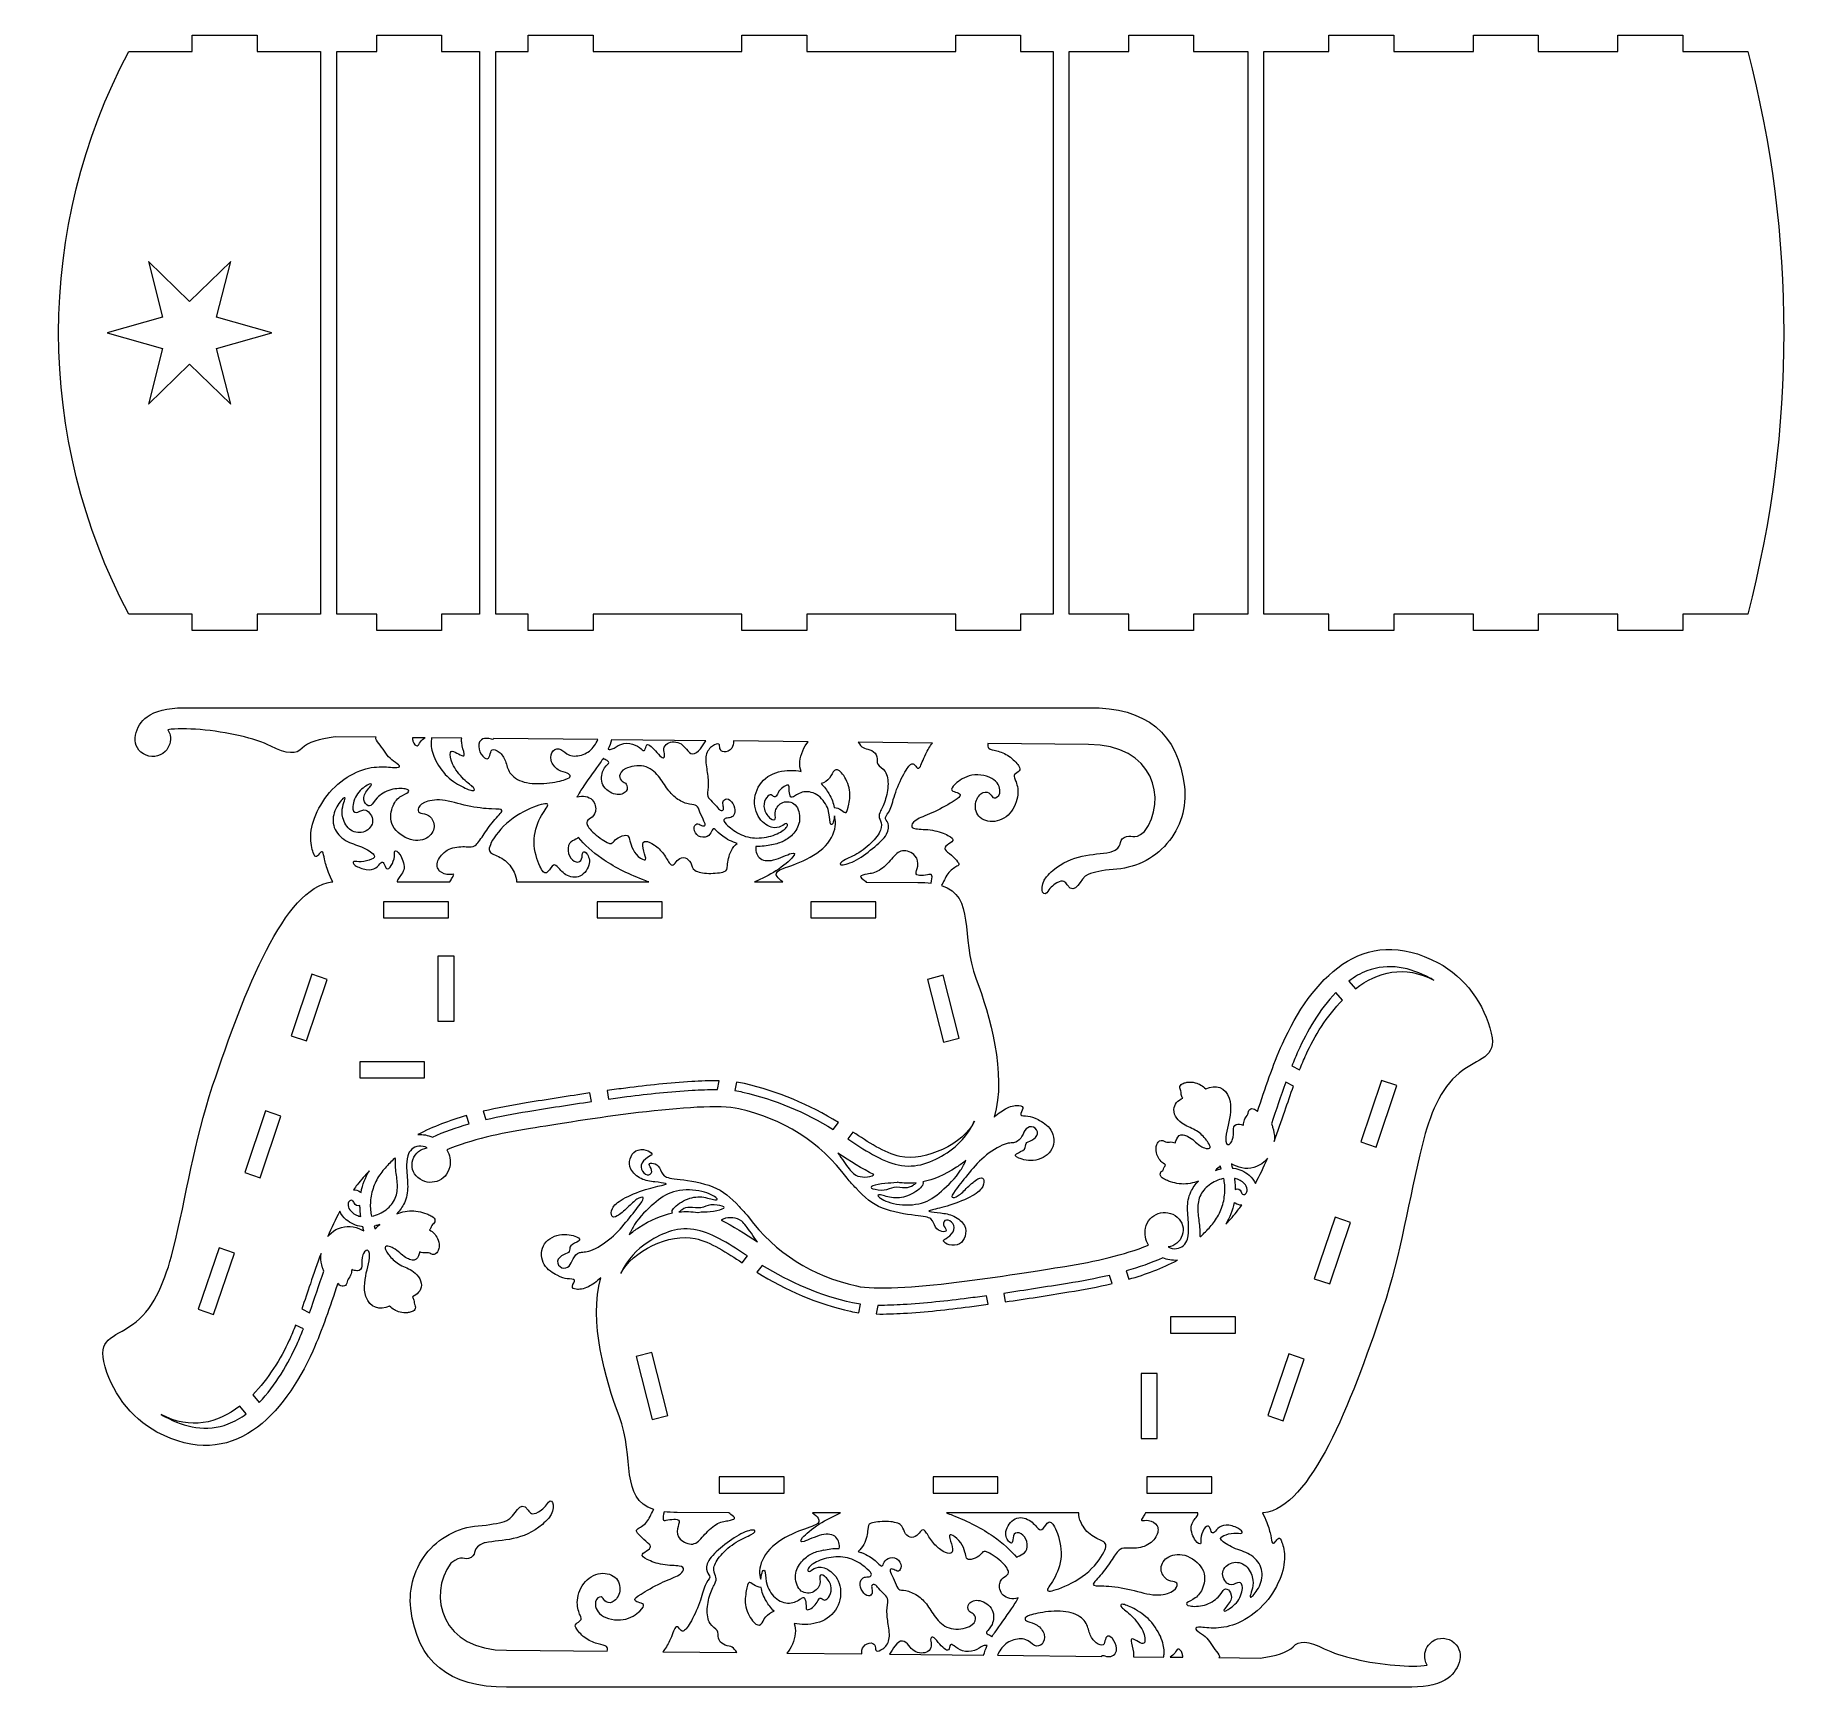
# Model space of a CAD drawing. Header units: millimetres. Extents: x 320 to 646, y 230 to 535.
import ezdxf

# ---------------------------------------------------------------- set-up
doc = ezdxf.new("R2010")
doc.units = ezdxf.units.MM
doc.header["$MEASUREMENT"] = 0
doc.layers.add('Camada 1', color=7, linetype='Continuous')

msp = doc.modelspace()

# ---------------------------------------------------------------- linework, layer by layer
at = {"layer": 'Camada 1', "color": 250, "lineweight": 20}
for points, knots in [([(349.3186, 425.2487), (349.3186, 425.2487), (361.3186, 425.2487), (361.3186, 425.2487), (361.3186, 425.2487), (361.3186, 425.2487), (361.3187, 428.2487), (361.3187, 428.2487), (361.3187, 428.2487), (361.3187, 428.2487), (373.0375, 428.2487), (373.0375, 428.2487), (373.0375, 428.2487), (373.0375, 428.2487), (373.0376, 532.2487), (373.0376, 532.2487), (373.0376, 532.2487), (373.0376, 532.2487), (361.3186, 532.2487), (361.3186, 532.2487), (361.3186, 532.2487), (361.3186, 532.2487), (361.3186, 535.2486), (361.3186, 535.2486), (361.3186, 535.2486), (361.3186, 535.2486), (349.3186, 535.2487), (349.3186, 535.2487), (349.3186, 535.2487), (349.3186, 535.2487), (349.3186, 532.2487), (349.3186, 532.2487), (349.3186, 532.2487), (349.3186, 532.2487), (337.5997, 532.2487), (337.5997, 532.2487), (337.5997, 532.2487), (320.2958, 499.7414), (320.2958, 460.7561), (337.5996, 428.2487), (337.5996, 428.2487), (337.5996, 428.2487), (349.3186, 428.2487), (349.3186, 428.2487), (349.3186, 428.2487), (349.3186, 428.2487), (349.3186, 425.2487), (349.3186, 425.2487)], [0, 0, 0, 0, 0.07692308, 0.07692308, 0.07692308, 0.07692308, 0.15384615, 0.15384615, 0.15384615, 0.15384615, 0.23076923, 0.23076923, 0.23076923, 0.23076923, 0.30769231, 0.30769231, 0.30769231, 0.30769231, 0.38461538, 0.38461538, 0.38461538, 0.38461538, 0.46153846, 0.46153846, 0.46153846, 0.46153846, 0.53846154, 0.53846154, 0.53846154, 0.53846154, 0.61538462, 0.61538462, 0.61538462, 0.61538462, 0.69230769, 0.69230769, 0.69230769, 0.69230769, 0.76923077, 0.76923077, 0.76923077, 0.76923077, 0.84615385, 0.84615385, 0.84615385, 0.84615385, 1, 1, 1, 1]), ([(376.0376, 532.2487), (376.0376, 532.2487), (376.0376, 428.2487), (376.0376, 428.2487), (376.0376, 428.2487), (376.0376, 428.2487), (383.4122, 428.2487), (383.4122, 428.2487), (383.4122, 428.2487), (383.4122, 428.2487), (383.4122, 425.2487), (383.4122, 425.2487), (383.4122, 425.2487), (383.4122, 425.2487), (395.4122, 425.2487), (395.4122, 425.2487), (395.4122, 425.2487), (395.4122, 425.2487), (395.4122, 428.2487), (395.4122, 428.2487), (395.4122, 428.2487), (395.4122, 428.2487), (402.4122, 428.2487), (402.4122, 428.2487), (402.4122, 428.2487), (402.4122, 428.2487), (402.4122, 532.2487), (402.4122, 532.2487), (402.4122, 532.2487), (402.4122, 532.2487), (395.4122, 532.2487), (395.4122, 532.2487), (395.4122, 532.2487), (395.4122, 532.2487), (395.4122, 535.2487), (395.4122, 535.2487), (395.4122, 535.2487), (395.4122, 535.2487), (383.4122, 535.2487), (383.4122, 535.2487), (383.4122, 535.2487), (383.4122, 535.2487), (383.4122, 532.2487), (383.4122, 532.2487), (383.4122, 532.2487), (383.4122, 532.2487), (376.0376, 532.2487), (376.0376, 532.2487)], [0, 0, 0, 0, 0.07692308, 0.07692308, 0.07692308, 0.07692308, 0.15384615, 0.15384615, 0.15384615, 0.15384615, 0.23076923, 0.23076923, 0.23076923, 0.23076923, 0.30769231, 0.30769231, 0.30769231, 0.30769231, 0.38461538, 0.38461538, 0.38461538, 0.38461538, 0.46153846, 0.46153846, 0.46153846, 0.46153846, 0.53846154, 0.53846154, 0.53846154, 0.53846154, 0.61538462, 0.61538462, 0.61538462, 0.61538462, 0.69230769, 0.69230769, 0.69230769, 0.69230769, 0.76923077, 0.76923077, 0.76923077, 0.76923077, 0.84615385, 0.84615385, 0.84615385, 0.84615385, 1, 1, 1, 1]), ([(508.4264, 428.2487), (508.4264, 428.2487), (508.4264, 532.2487), (508.4264, 532.2487), (508.4264, 532.2487), (508.4264, 532.2487), (502.4264, 532.2487), (502.4264, 532.2487), (502.4264, 532.2487), (502.4264, 532.2487), (502.4264, 535.2487), (502.4264, 535.2487), (502.4264, 535.2487), (502.4264, 535.2487), (490.4264, 535.2487), (490.4264, 535.2487), (490.4264, 535.2487), (490.4264, 535.2487), (490.4264, 532.2487), (490.4264, 532.2487), (490.4264, 532.2487), (490.4264, 532.2487), (462.9193, 532.2487), (462.9193, 532.2487), (462.9193, 532.2487), (462.9193, 532.2487), (462.9193, 535.2487), (462.9193, 535.2487), (462.9193, 535.2487), (462.9193, 535.2487), (450.9193, 535.2487), (450.9193, 535.2487), (450.9193, 535.2487), (450.9193, 535.2487), (450.9193, 532.2487), (450.9193, 532.2487), (450.9193, 532.2487), (450.9193, 532.2487), (423.4122, 532.2487), (423.4122, 532.2487), (423.4122, 532.2487), (423.4122, 532.2487), (423.4122, 535.2487), (423.4122, 535.2487), (423.4122, 535.2487), (423.4122, 535.2487), (411.4122, 535.2487), (411.4122, 535.2487), (411.4122, 535.2487), (411.4122, 535.2487), (411.4122, 532.2487), (411.4122, 532.2487), (411.4122, 532.2487), (411.4122, 532.2487), (405.4122, 532.2487), (405.4122, 532.2487), (405.4122, 532.2487), (405.4122, 532.2487), (405.4122, 428.2487), (405.4122, 428.2487), (405.4122, 428.2487), (405.4122, 428.2487), (411.4122, 428.2487), (411.4122, 428.2487), (411.4122, 428.2487), (411.4122, 428.2487), (411.4122, 425.2487), (411.4122, 425.2487), (411.4122, 425.2487), (411.4122, 425.2487), (423.4122, 425.2487), (423.4122, 425.2487), (423.4122, 425.2487), (423.4122, 425.2487), (423.4122, 428.2487), (423.4122, 428.2487), (423.4122, 428.2487), (423.4122, 428.2487), (450.9193, 428.2487), (450.9193, 428.2487), (450.9193, 428.2487), (450.9193, 428.2487), (450.9193, 425.2487), (450.9193, 425.2487), (450.9193, 425.2487), (450.9193, 425.2487), (462.9193, 425.2487), (462.9193, 425.2487), (462.9193, 425.2487), (462.9193, 425.2487), (462.9193, 428.2487), (462.9193, 428.2487), (462.9193, 428.2487), (462.9193, 428.2487), (490.4264, 428.2487), (490.4264, 428.2487), (490.4264, 428.2487), (490.4264, 428.2487), (490.4264, 425.2487), (490.4264, 425.2487), (490.4264, 425.2487), (490.4264, 425.2487), (502.4264, 425.2487), (502.4264, 425.2487), (502.4264, 425.2487), (502.4264, 425.2487), (502.4264, 428.2487), (502.4264, 428.2487), (502.4264, 428.2487), (502.4264, 428.2487), (508.4264, 428.2487), (508.4264, 428.2487)], [0, 0, 0, 0, 0.03448276, 0.03448276, 0.03448276, 0.03448276, 0.06896552, 0.06896552, 0.06896552, 0.06896552, 0.10344828, 0.10344828, 0.10344828, 0.10344828, 0.13793103, 0.13793103, 0.13793103, 0.13793103, 0.17241379, 0.17241379, 0.17241379, 0.17241379, 0.20689655, 0.20689655, 0.20689655, 0.20689655, 0.24137931, 0.24137931, 0.24137931, 0.24137931, 0.27586207, 0.27586207, 0.27586207, 0.27586207, 0.31034483, 0.31034483, 0.31034483, 0.31034483, 0.34482759, 0.34482759, 0.34482759, 0.34482759, 0.37931034, 0.37931034, 0.37931034, 0.37931034, 0.4137931, 0.4137931, 0.4137931, 0.4137931, 0.44827586, 0.44827586, 0.44827586, 0.44827586, 0.48275862, 0.48275862, 0.48275862, 0.48275862, 0.51724138, 0.51724138, 0.51724138, 0.51724138, 0.55172414, 0.55172414, 0.55172414, 0.55172414, 0.5862069, 0.5862069, 0.5862069, 0.5862069, 0.62068966, 0.62068966, 0.62068966, 0.62068966, 0.65517241, 0.65517241, 0.65517241, 0.65517241, 0.68965517, 0.68965517, 0.68965517, 0.68965517, 0.72413793, 0.72413793, 0.72413793, 0.72413793, 0.75862069, 0.75862069, 0.75862069, 0.75862069, 0.79310345, 0.79310345, 0.79310345, 0.79310345, 0.82758621, 0.82758621, 0.82758621, 0.82758621, 0.86206897, 0.86206897, 0.86206897, 0.86206897, 0.89655172, 0.89655172, 0.89655172, 0.89655172, 0.93103448, 0.93103448, 0.93103448, 0.93103448, 1, 1, 1, 1]), ([(511.4264, 532.2487), (511.4264, 532.2487), (511.4264, 428.2488), (511.4264, 428.2488), (511.4264, 428.2488), (511.4264, 428.2488), (522.4094, 428.2488), (522.4094, 428.2488), (522.4094, 428.2488), (522.4094, 428.2488), (522.4094, 425.2488), (522.4094, 425.2488), (522.4094, 425.2488), (522.4094, 425.2488), (534.4094, 425.2488), (534.4094, 425.2488), (534.4094, 425.2488), (534.4094, 425.2488), (534.4094, 428.2488), (534.4094, 428.2488), (534.4094, 428.2488), (534.4094, 428.2488), (544.4094, 428.2488), (544.4094, 428.2488), (544.4094, 428.2488), (544.4094, 428.2488), (544.4094, 532.2487), (544.4094, 532.2487), (544.4094, 532.2487), (544.4094, 532.2487), (534.4094, 532.2487), (534.4094, 532.2487), (534.4094, 532.2487), (534.4094, 532.2487), (534.4094, 535.2487), (534.4094, 535.2487), (534.4094, 535.2487), (534.4094, 535.2487), (522.4094, 535.2487), (522.4094, 535.2487), (522.4094, 535.2487), (522.4094, 535.2487), (522.4094, 532.2487), (522.4094, 532.2487), (522.4094, 532.2487), (522.4094, 532.2487), (511.4264, 532.2487), (511.4264, 532.2487)], [0, 0, 0, 0, 0.07692308, 0.07692308, 0.07692308, 0.07692308, 0.15384615, 0.15384615, 0.15384615, 0.15384615, 0.23076923, 0.23076923, 0.23076923, 0.23076923, 0.30769231, 0.30769231, 0.30769231, 0.30769231, 0.38461538, 0.38461538, 0.38461538, 0.38461538, 0.46153846, 0.46153846, 0.46153846, 0.46153846, 0.53846154, 0.53846154, 0.53846154, 0.53846154, 0.61538462, 0.61538462, 0.61538462, 0.61538462, 0.69230769, 0.69230769, 0.69230769, 0.69230769, 0.76923077, 0.76923077, 0.76923077, 0.76923077, 0.84615385, 0.84615385, 0.84615385, 0.84615385, 1, 1, 1, 1]), ([(571.4095, 428.2487), (571.4095, 428.2487), (586.1099, 428.2487), (586.1099, 428.2487), (586.1099, 428.2487), (586.1099, 428.2487), (586.1098, 425.2487), (586.1098, 425.2487), (586.1098, 425.2487), (586.1098, 425.2487), (598.1099, 425.2488), (598.1099, 425.2488), (598.1099, 425.2488), (598.1099, 425.2488), (598.1099, 428.2487), (598.1099, 428.2487), (598.1099, 428.2487), (598.1099, 428.2487), (612.8103, 428.2487), (612.8103, 428.2487), (612.8103, 428.2487), (612.8103, 428.2487), (612.8102, 425.2487), (612.8102, 425.2487), (612.8102, 425.2487), (612.8102, 425.2487), (624.8102, 425.2487), (624.8102, 425.2487), (624.8102, 425.2487), (624.8102, 425.2487), (624.8103, 428.2488), (624.8103, 428.2488), (624.8103, 428.2488), (624.8103, 428.2488), (636.8103, 428.2487), (636.8103, 428.2487), (636.8103, 428.2487), (645.7008, 462.3454), (645.7008, 498.1521), (636.8102, 532.2487), (636.8102, 532.2487), (636.8102, 532.2487), (624.8102, 532.2487), (624.8102, 532.2487), (624.8102, 532.2487), (624.8102, 532.2487), (624.8102, 535.2487), (624.8102, 535.2487), (624.8102, 535.2487), (624.8102, 535.2487), (612.8102, 535.2487), (612.8102, 535.2487), (612.8102, 535.2487), (612.8102, 535.2487), (612.8102, 532.2487), (612.8102, 532.2487), (612.8102, 532.2487), (612.8102, 532.2487), (598.1098, 532.2487), (598.1098, 532.2487), (598.1098, 532.2487), (598.1098, 532.2487), (598.1098, 535.2488), (598.1098, 535.2488), (598.1098, 535.2488), (598.1098, 535.2488), (586.1098, 535.2487), (586.1098, 535.2487), (586.1098, 535.2487), (586.1098, 535.2487), (586.1098, 532.2487), (586.1098, 532.2487), (586.1098, 532.2487), (586.1098, 532.2487), (571.4094, 532.2488), (571.4094, 532.2488), (571.4094, 532.2488), (571.4094, 532.2488), (571.4094, 535.2487), (571.4094, 535.2487), (571.4094, 535.2487), (571.4094, 535.2487), (559.4094, 535.2487), (559.4094, 535.2487), (559.4094, 535.2487), (559.4094, 535.2487), (559.4094, 532.2487), (559.4094, 532.2487), (559.4094, 532.2487), (559.4094, 532.2487), (547.4094, 532.2487), (547.4094, 532.2487), (547.4094, 532.2487), (547.4094, 532.2487), (547.4095, 428.2487), (547.4095, 428.2487), (547.4095, 428.2487), (547.4095, 428.2487), (559.4095, 428.2487), (559.4095, 428.2487), (559.4095, 428.2487), (559.4095, 428.2487), (559.4094, 425.2488), (559.4094, 425.2488), (559.4094, 425.2488), (559.4094, 425.2488), (571.4094, 425.2487), (571.4094, 425.2487), (571.4094, 425.2487), (571.4094, 425.2487), (571.4095, 428.2487), (571.4095, 428.2487)], [0, 0, 0, 0, 0.03448276, 0.03448276, 0.03448276, 0.03448276, 0.06896552, 0.06896552, 0.06896552, 0.06896552, 0.10344828, 0.10344828, 0.10344828, 0.10344828, 0.13793103, 0.13793103, 0.13793103, 0.13793103, 0.17241379, 0.17241379, 0.17241379, 0.17241379, 0.20689655, 0.20689655, 0.20689655, 0.20689655, 0.24137931, 0.24137931, 0.24137931, 0.24137931, 0.27586207, 0.27586207, 0.27586207, 0.27586207, 0.31034483, 0.31034483, 0.31034483, 0.31034483, 0.34482759, 0.34482759, 0.34482759, 0.34482759, 0.37931034, 0.37931034, 0.37931034, 0.37931034, 0.4137931, 0.4137931, 0.4137931, 0.4137931, 0.44827586, 0.44827586, 0.44827586, 0.44827586, 0.48275862, 0.48275862, 0.48275862, 0.48275862, 0.51724138, 0.51724138, 0.51724138, 0.51724138, 0.55172414, 0.55172414, 0.55172414, 0.55172414, 0.5862069, 0.5862069, 0.5862069, 0.5862069, 0.62068966, 0.62068966, 0.62068966, 0.62068966, 0.65517241, 0.65517241, 0.65517241, 0.65517241, 0.68965517, 0.68965517, 0.68965517, 0.68965517, 0.72413793, 0.72413793, 0.72413793, 0.72413793, 0.75862069, 0.75862069, 0.75862069, 0.75862069, 0.79310345, 0.79310345, 0.79310345, 0.79310345, 0.82758621, 0.82758621, 0.82758621, 0.82758621, 0.86206897, 0.86206897, 0.86206897, 0.86206897, 0.89655172, 0.89655172, 0.89655172, 0.89655172, 0.93103448, 0.93103448, 0.93103448, 0.93103448, 1, 1, 1, 1]), ([(353.8296, 483.1354), (353.8296, 483.1354), (364.0496, 480.2487), (364.0496, 480.2487), (364.0496, 480.2487), (364.0496, 480.2487), (353.8297, 477.3619), (353.8297, 477.3619), (353.8297, 477.3619), (353.8297, 477.3619), (356.4396, 467.0678), (356.4396, 467.0678), (356.4396, 467.0678), (356.4396, 467.0678), (348.8297, 474.4752), (348.8297, 474.4752), (348.8297, 474.4752), (348.8297, 474.4752), (341.2197, 467.0678), (341.2197, 467.0678), (341.2197, 467.0678), (341.2197, 467.0678), (343.8297, 477.362), (343.8297, 477.362), (343.8297, 477.362), (343.8297, 477.362), (333.6098, 480.2487), (333.6098, 480.2487), (333.6098, 480.2487), (333.6098, 480.2487), (343.8297, 483.1354), (343.8297, 483.1354), (343.8297, 483.1354), (343.8297, 483.1354), (341.2197, 493.4295), (341.2197, 493.4295), (341.2197, 493.4295), (341.2197, 493.4295), (348.8297, 486.0222), (348.8297, 486.0222), (348.8297, 486.0222), (348.8297, 486.0222), (356.4396, 493.4295), (356.4396, 493.4295), (356.4396, 493.4295), (356.4396, 493.4295), (353.8296, 483.1354), (353.8296, 483.1354)], [0, 0, 0, 0, 0.07692308, 0.07692308, 0.07692308, 0.07692308, 0.15384615, 0.15384615, 0.15384615, 0.15384615, 0.23076923, 0.23076923, 0.23076923, 0.23076923, 0.30769231, 0.30769231, 0.30769231, 0.30769231, 0.38461538, 0.38461538, 0.38461538, 0.38461538, 0.46153846, 0.46153846, 0.46153846, 0.46153846, 0.53846154, 0.53846154, 0.53846154, 0.53846154, 0.61538462, 0.61538462, 0.61538462, 0.61538462, 0.69230769, 0.69230769, 0.69230769, 0.69230769, 0.76923077, 0.76923077, 0.76923077, 0.76923077, 0.84615385, 0.84615385, 0.84615385, 0.84615385, 1, 1, 1, 1]), ([(514.9955, 410.9387), (514.9955, 410.9387), (347.6963, 410.9387), (347.6963, 410.9387), (347.6963, 410.9387), (344.7092, 410.9087), (342.4651, 410.3503), (340.9644, 409.2633), (340.9644, 409.2633), (338.8369, 407.7226), (337.6103, 404.0608), (340.2989, 402.402), (340.2989, 402.402), (341.5854, 401.608), (343.2482, 401.7981), (344.3226, 402.8617), (344.3226, 402.8617), (345.1327, 403.6639), (345.4494, 404.8056), (345.2212, 405.8737), (345.2212, 405.8737), (345.1468, 406.2219), (345.0145, 406.5624), (344.8224, 406.8807), (344.8224, 406.8807), (347.7641, 407.3235), (353.3712, 406.8688), (358.1885, 405.7396), (358.1885, 405.7396), (360.3457, 405.2338), (362.3446, 404.5929), (363.8749, 403.8367), (363.8749, 403.8367), (366.7304, 402.3555), (368.6469, 402.2427), (369.6244, 403.4985), (369.6244, 403.4985), (370.7109, 404.5017), (372.74, 405.1883), (375.7119, 405.5584), (375.7119, 405.5584), (375.7119, 405.5584), (383.3287, 405.4796), (383.3287, 405.4796), (383.3287, 405.4796), (383.2621, 405.4061), (383.2328, 405.3065), (383.2578, 405.1891), (383.2578, 405.1891), (383.3205, 404.8935), (383.7066, 404.4723), (384.0675, 404.0039), (384.0675, 404.0039), (384.4185, 403.5336), (384.7576, 402.9966), (385.0862, 402.534), (385.0862, 402.534), (385.415, 402.0714), (385.7448, 401.6744), (386.1957, 401.3175), (386.1957, 401.3175), (386.6348, 400.9693), (387.205, 400.663), (387.464, 400.3969), (387.464, 400.3969), (387.7228, 400.1308), (387.6701, 399.9052), (387.1255, 399.8779), (387.1255, 399.8779), (386.581, 399.8508), (385.5346, 400.0204), (384.332, 400.0251), (384.332, 400.0251), (383.1307, 400.0193), (381.7822, 399.8607), (380.2724, 399.2749), (380.2724, 399.2749), (378.7625, 398.689), (377.1036, 397.667), (375.7087, 396.3363), (375.7087, 396.3363), (374.3143, 395.0055), (373.1876, 393.3446), (372.4209, 391.7487), (372.4209, 391.7487), (371.6661, 390.1437), (371.271, 388.6032), (371.2151, 387.2772), (371.2151, 387.2772), (371.1588, 385.9513), (371.4536, 384.8304), (371.6823, 384.1785), (371.6823, 384.1785), (371.9109, 383.5268), (372.0842, 383.3459), (372.2934, 383.4317), (372.2934, 383.4317), (372.4924, 383.516), (372.7263, 383.8777), (372.9367, 384.1055), (372.9367, 384.1055), (373.1474, 384.3331), (373.333, 384.4371), (373.4544, 384.2483), (373.4544, 384.2483), (373.576, 384.0596), (373.6212, 383.5872), (373.7659, 382.9337), (373.7659, 382.9337), (373.9, 382.2788), (374.1319, 381.4533), (374.4957, 380.5169), (374.4957, 380.5169), (374.7286, 379.9173), (375.0188, 379.2774), (375.2897, 378.7512), (375.2897, 378.7512), (375.2897, 378.7512), (375.0819, 378.7512), (375.0819, 378.7512), (375.0819, 378.7512), (366.347, 377.6556), (359.017, 358.7795), (353.0929, 341.0633), (353.0929, 341.0633), (349.5526, 330.476), (348.3638, 321.0624), (345.7316, 310.5952), (345.7316, 310.5952), (344.384, 305.2362), (342.4257, 300.2529), (338.9423, 297.4451), (338.9423, 297.4451), (335.3402, 294.5412), (331.9369, 294.7369), (332.9889, 290.0969), (332.9889, 290.0969), (334.2095, 284.7133), (337.9156, 279.6685), (342.7947, 277.0731), (342.7947, 277.0731), (356.8776, 269.5828), (366.2655, 280.289), (371.6039, 292.0383), (371.6039, 292.0383), (373.3852, 295.9592), (374.7556, 300.2693), (376.2233, 304.5174), (376.2233, 304.5174), (376.3288, 304.4199), (376.4388, 304.3271), (376.5516, 304.2379), (376.5516, 304.2379), (377.1216, 303.7866), (377.9243, 304.0505), (377.9314, 304.8261), (377.9314, 304.8261), (377.934, 305.1212), (378.28, 305.483), (378.4323, 305.7326), (378.4323, 305.7326), (378.4958, 305.8367), (378.5521, 305.9446), (378.5977, 306.0577), (378.5977, 306.0577), (378.7409, 306.4137), (378.7938, 306.7464), (378.7873, 307.0804), (378.7873, 307.0804), (379.0881, 306.96), (379.4085, 306.8919), (379.771, 306.8864), (379.771, 306.8864), (379.7937, 306.8849), (379.816, 306.8843), (379.8386, 306.8847), (379.8386, 306.8847), (380.3214, 306.8902), (380.658, 307.2371), (380.6451, 307.722), (380.6451, 307.722), (380.6261, 308.4325), (380.6321, 309.1321), (380.8607, 309.814), (380.8607, 309.814), (380.9452, 310.0661), (381.3507, 310.8092), (381.7111, 310.6688), (381.7111, 310.6688), (382.1266, 310.5068), (382.0943, 309.6173), (382.0649, 309.2737), (382.0649, 309.2737), (382.0012, 308.5289), (381.787, 307.7976), (381.6237, 307.0701), (381.6237, 307.0701), (381.2835, 305.5545), (380.9016, 303.6164), (381.4225, 302.111), (381.4225, 302.111), (382.1558, 299.9914), (383.9238, 299.5077), (385.7863, 300.3496), (385.7863, 300.3496), (386.34, 299.805), (386.9463, 299.4247), (387.7301, 299.2198), (387.7301, 299.2198), (388.1819, 299.1016), (388.6257, 299.0616), (389.0898, 299.1248), (389.0898, 299.1248), (389.3093, 299.1505), (389.5337, 299.2029), (389.7545, 299.2764), (389.7545, 299.2764), (390.0504, 299.3747), (390.2846, 299.4068), (390.4639, 299.7255), (390.4639, 299.7255), (390.614, 299.9921), (390.5809, 300.2923), (390.4302, 300.5488), (390.4302, 300.5488), (390.339, 300.7042), (390.3408, 301.205), (390.2896, 301.4308), (390.2896, 301.4308), (390.2333, 301.6782), (390.1428, 301.8891), (390.0223, 302.0806), (390.0223, 302.0806), (390.9061, 302.4426), (391.6235, 303.1784), (391.666, 304.1973), (391.666, 304.1973), (391.7126, 305.3152), (390.7739, 306.3497), (389.8871, 306.9147), (389.8871, 306.9147), (389.1096, 307.4099), (388.2245, 307.6605), (387.458, 308.1392), (387.458, 308.1392), (386.7365, 308.5898), (386.1615, 309.1548), (385.642, 309.8243), (385.642, 309.8243), (385.4787, 310.0348), (384.7169, 311.0673), (385.0651, 311.3266), (385.0651, 311.3266), (385.4719, 311.6293), (386.5064, 311.0864), (386.8478, 310.8501), (386.8478, 310.8501), (387.6322, 310.3074), (388.1896, 309.6135), (389.0776, 309.1621), (389.0776, 309.1621), (389.3558, 309.0206), (389.6469, 308.9148), (389.9498, 308.8398), (389.9498, 308.8398), (390.5738, 308.6854), (390.8976, 309.1394), (391.124, 309.6142), (391.124, 309.6142), (391.2392, 309.8562), (391.3254, 310.0987), (391.381, 310.348), (391.381, 310.348), (391.7244, 310.2094), (392.0866, 310.1524), (392.5014, 310.1956), (392.5014, 310.1956), (392.8505, 310.2322), (393.1375, 310.2394), (393.4343, 310.0302), (393.4343, 310.0302), (393.8066, 309.7677), (394.259, 309.8291), (394.5419, 310.1881), (394.5419, 310.1881), (394.6457, 310.3112), (394.7165, 310.4554), (394.7852, 310.6195), (394.7852, 310.6195), (394.8922, 310.8748), (394.9481, 311.1365), (394.9596, 311.4129), (394.9596, 311.4129), (394.9809, 311.9269), (394.866, 312.3861), (394.6496, 312.8493), (394.6496, 312.8493), (394.3086, 313.5795), (393.8203, 314.0369), (393.1942, 314.4146), (393.1942, 314.4146), (393.3156, 314.5841), (393.4148, 314.7699), (393.4953, 314.976), (393.4953, 314.976), (393.5303, 315.0656), (393.6095, 315.3852), (393.6986, 315.4296), (393.6986, 315.4296), (393.9794, 315.5697), (394.1818, 315.8193), (394.1802, 316.146), (394.1802, 316.146), (394.1784, 316.5224), (393.918, 316.7664), (393.6179, 316.9384), (393.6179, 316.9384), (393.5475, 316.9786), (393.4758, 317.0147), (393.4041, 317.0522), (393.4041, 317.0522), (393.1607, 317.1796), (392.9108, 317.2931), (392.6556, 317.3949), (392.6556, 317.3949), (392.1486, 317.5974), (391.6279, 317.7478), (391.0901, 317.8423), (391.0901, 317.8423), (389.9769, 318.0381), (388.931, 317.9534), (387.8451, 317.6565), (387.8451, 317.6565), (387.5991, 317.5893), (387.3633, 317.5128), (387.1362, 317.4279), (387.1362, 317.4279), (387.6978, 318.0094), (388.1828, 318.6819), (388.522, 319.4081), (388.522, 319.4081), (388.9705, 320.3682), (389.1368, 321.3645), (389.137, 322.4206), (389.137, 322.4206), (389.1372, 323.5607), (388.9684, 324.701), (388.9332, 325.8418), (388.9332, 325.8418), (388.9086, 326.6401), (388.9708, 327.3429), (389.1645, 328.1216), (389.1645, 328.1216), (389.4016, 329.0746), (390.2072, 329.7816), (391.1844, 329.8869), (391.1844, 329.8869), (391.7654, 329.9495), (392.2108, 329.8655), (392.7123, 329.5836), (392.7123, 329.5836), (391.5412, 329.4474), (390.5156, 328.6353), (390.106, 327.4075), (390.106, 327.4075), (389.6965, 326.1795), (390.071, 324.9381), (391.0417, 324.093), (391.0417, 324.093), (393.115, 322.2881), (396.3687, 323.3984), (396.9068, 326.0937), (396.9068, 326.0937), (397.1241, 327.1818), (396.9271, 328.3043), (396.3707, 329.2438), (396.3707, 329.2438), (400.9216, 331.1002), (406.0894, 332.2482), (411.83, 333.1727), (411.83, 333.1727), (420.7299, 334.6059), (443.422, 338.357), (450.3497, 336.7948), (450.3497, 336.7948), (458.4727, 334.9631), (465.2768, 330.7803), (470.362, 323.9795), (470.362, 323.9795), (470.863, 323.3095), (471.4711, 322.7123), (472.007, 322.1347), (472.007, 322.1347), (473.5914, 320.431), (474.9617, 319.23), (476.8804, 318.4533), (476.8804, 318.4533), (478.7984, 317.6768), (481.2694, 317.3251), (482.9138, 317.1151), (482.9138, 317.1151), (484.5585, 316.9004), (485.3761, 316.8274), (485.846, 316.4573), (485.846, 316.4573), (486.3166, 316.0875), (486.4403, 315.4207), (486.7231, 314.9592), (486.7231, 314.9592), (487.0016, 314.498), (487.4447, 314.233), (487.8602, 314.1326), (487.8602, 314.1326), (488.2758, 314.032), (488.6641, 314.0959), (488.6641, 314.3336), (488.6641, 314.3336), (488.6641, 314.5711), (488.2758, 314.9822), (488.1897, 315.3933), (488.1897, 315.3933), (488.1029, 315.7998), (488.3216, 316.1972), (488.7008, 316.2565), (488.7008, 316.2565), (489.0797, 316.3114), (489.6191, 316.0237), (489.9069, 315.585), (489.9069, 315.585), (490.1946, 315.1467), (490.2313, 314.5573), (489.9434, 314.0459), (489.9434, 314.0459), (489.6557, 313.5298), (489.0432, 313.0912), (488.6464, 312.8492), (488.6464, 312.8492), (488.249, 312.6026), (488.0662, 312.5569), (488.1713, 312.3604), (488.1713, 312.3604), (488.2758, 312.1686), (488.6641, 311.826), (489.2402, 311.6706), (489.2402, 311.6706), (489.8156, 311.5153), (490.5738, 311.5382), (491.1127, 311.835), (491.1127, 311.835), (491.6476, 312.1273), (491.9669, 312.6938), (492.15, 313.3013), (492.15, 313.3013), (492.3333, 313.9087), (492.3829, 314.5572), (492.0262, 315.2242), (492.0262, 315.2242), (491.6745, 315.8863), (490.9163, 316.5624), (490.1079, 316.9552), (490.1079, 316.9552), (489.2995, 317.3525), (488.4453, 317.4617), (487.6145, 317.5628), (487.6145, 317.5628), (486.7833, 317.6632), (485.9742, 317.75), (485.6453, 317.8322), (485.6453, 317.8322), (485.3166, 317.9144), (485.4626, 317.9921), (486.1254, 318.1469), (486.1254, 318.1469), (486.7826, 318.3024), (487.9569, 318.5398), (489.3495, 318.9874), (489.3495, 318.9874), (490.7431, 319.4304), (492.3599, 320.079), (493.4558, 320.7002), (493.4558, 320.7002), (494.5566, 321.3213), (495.1461, 321.9105), (495.4334, 322.4678), (495.4334, 322.4678), (495.7217, 323.025), (495.7079, 323.5504), (495.543, 323.8334), (495.543, 323.8334), (495.3789, 324.1119), (495.0584, 324.1532), (494.5336, 323.8517), (494.5336, 323.8517), (494.0087, 323.5502), (493.273, 322.9108), (492.6289, 322.2986), (492.6289, 322.2986), (491.9802, 321.682), (491.419, 321.0975), (490.9023, 320.7594), (490.9023, 320.7594), (490.3913, 320.4167), (489.9248, 320.3301), (489.7792, 320.4671), (489.7792, 320.4671), (489.633, 320.6088), (489.8016, 320.9695), (490.3223, 321.6913), (490.3223, 321.6913), (490.8429, 322.4083), (491.7108, 323.4862), (492.6153, 324.6008), (492.6153, 324.6008), (493.5197, 325.7152), (494.4611, 326.8707), (495.6755, 327.9032), (495.6755, 327.9032), (496.8949, 328.9354), (498.3845, 329.8489), (499.4158, 330.2326), (499.4158, 330.2326), (500.4485, 330.6115), (501.024, 330.4654), (501.5126, 330.6252), (501.5126, 330.6252), (502.0015, 330.7897), (502.4081, 331.2647), (502.6825, 331.758), (502.6825, 331.758), (502.9561, 332.2558), (503.1023, 332.7675), (503.4447, 333.1056), (503.4447, 333.1056), (503.7874, 333.4433), (504.3263, 333.6083), (504.7922, 333.4206), (504.7922, 333.4206), (505.2535, 333.2334), (505.6464, 332.6944), (505.5733, 332.2057), (505.5733, 332.2057), (505.5001, 331.7168), (504.9612, 331.2785), (504.4775, 331.0225), (504.4775, 331.0225), (503.9974, 330.7622), (503.5686, 330.6891), (503.4264, 330.4243), (503.4264, 330.4243), (503.2848, 330.1639), (503.436, 329.7118), (503.1204, 329.3599), (503.1204, 329.3599), (502.8099, 329.0083), (502.0383, 328.7617), (501.6908, 328.5014), (501.6908, 328.5014), (501.3436, 328.2456), (501.4167, 327.9853), (502.0835, 327.702), (502.0835, 327.702), (502.7502, 327.4188), (504.0064, 327.1175), (505.2349, 327.3458), (505.2349, 327.3458), (506.4632, 327.5695), (507.6644, 328.3232), (508.1988, 329.3916), (508.1988, 329.3916), (508.7382, 330.4654), (508.6143, 331.8535), (508.0343, 332.8451), (508.0343, 332.8451), (507.4543, 333.8316), (506.418, 334.4209), (505.6413, 334.8136), (505.6413, 334.8136), (504.8649, 335.211), (504.3488, 335.412), (503.7778, 335.4713), (503.7778, 335.4713), (503.2018, 335.5352), (502.568, 335.4618), (502.4537, 335.6997), (502.4537, 335.6997), (502.3442, 335.9373), (502.7592, 336.4853), (502.8323, 336.8462), (502.8323, 336.8462), (502.9055, 337.2024), (502.6405, 337.3623), (502.1197, 337.4127), (502.1197, 337.4127), (501.5987, 337.4625), (500.8272, 337.4032), (499.8771, 336.9331), (499.8771, 336.9331), (499.178, 336.5885), (498.3807, 336.0259), (497.5627, 335.2792), (497.5627, 335.2792), (499.8664, 343.263), (496.6988, 354.2232), (494.2203, 360.7669), (494.2203, 360.7669), (491.1807, 368.7915), (494.1481, 376.0636), (487.7887, 378.1009), (487.7887, 378.1009), (487.7887, 378.1009), (487.8884, 378.2543), (487.8884, 378.2543), (487.8884, 378.2543), (488.3454, 378.9787), (488.6155, 379.8542), (489.1378, 380.4805), (489.1378, 380.4805), (489.6661, 381.0964), (490.4666, 381.4746), (490.8022, 381.7353), (490.8022, 381.7353), (491.1479, 382.0019), (491.0385, 382.1563), (490.773, 382.4798), (490.773, 382.4798), (490.5074, 382.8029), (490.0968, 383.2739), (489.6266, 383.6835), (489.6266, 383.6835), (489.162, 384.0828), (488.6477, 384.4265), (488.4762, 384.7221), (488.4762, 384.7221), (488.2992, 385.0284), (488.4691, 385.3026), (488.8404, 385.5701), (488.8404, 385.5701), (489.212, 385.8378), (489.7847, 386.0989), (489.9078, 386.3871), (489.9078, 386.3871), (490.0306, 386.675), (489.6932, 386.9843), (488.9978, 387.3463), (488.9978, 387.3463), (488.3024, 387.708), (487.27, 388.1075), (486.1374, 388.2998), (486.1374, 388.2998), (485.0046, 388.4922), (483.7674, 388.4614), (483.077, 388.5677), (483.077, 388.5677), (482.3862, 388.6742), (482.2268, 388.9223), (482.3016, 389.2508), (482.3016, 389.2508), (482.382, 389.5688), (482.6967, 389.9669), (483.399, 390.3567), (483.399, 390.3567), (484.1166, 390.7416), (485.2374, 391.1135), (486.5192, 391.7271), (486.5192, 391.7271), (487.8165, 392.3361), (489.2746, 393.1871), (490.1308, 393.7331), (490.1308, 393.7331), (490.9967, 394.2849), (491.2551, 394.5417), (491.2725, 394.7557), (491.2725, 394.7557), (491.28, 394.9639), (491.0305, 395.1334), (490.6749, 395.2554), (490.6749, 395.2554), (490.319, 395.3774), (489.8671, 395.4575), (489.7187, 395.685), (489.7187, 395.685), (489.5704, 395.9124), (489.7462, 396.2989), (490.364, 396.8711), (490.364, 396.8711), (490.9915, 397.449), (492.0598, 398.2392), (493.4343, 398.4576), (493.4343, 398.4576), (494.8191, 398.6819), (496.5044, 398.3448), (497.4765, 397.6388), (497.4765, 397.6388), (498.4487, 396.9329), (498.7074, 395.8583), (498.5588, 395.1748), (498.5588, 395.1748), (498.4103, 394.4913), (497.853, 394.2256), (497.526, 394.2689), (497.526, 394.2689), (497.2037, 394.3285), (497.1164, 394.7133), (496.8218, 394.9926), (496.8218, 394.9926), (496.5213, 395.2823), (496.0236, 395.4722), (495.4854, 395.2449), (495.4854, 395.2449), (494.9471, 395.0173), (494.3888, 394.384), (494.1589, 393.5316), (494.1589, 393.5316), (493.9393, 392.6849), (494.064, 391.6147), (494.7067, 390.8827), (494.7067, 390.8827), (495.3441, 390.1613), (496.4996, 389.7782), (497.6545, 389.9385), (497.6545, 389.9385), (498.8094, 390.0988), (499.975, 390.7817), (500.7449, 391.8083), (500.7449, 391.8083), (501.515, 392.835), (501.8996, 394.2114), (501.9298, 395.289), (501.9298, 395.289), (501.9497, 396.3606), (501.6195, 397.1497), (501.4092, 397.6408), (501.4092, 397.6408), (501.2093, 398.1375), (501.1381, 398.3685), (501.3258, 398.5851), (501.3258, 398.5851), (501.5135, 398.8016), (501.9485, 399.0244), (502.1665, 399.258), (502.1665, 399.258), (502.3843, 399.4919), (502.3739, 399.758), (502.0349, 400.2429), (502.0349, 400.2429), (501.6903, 400.7383), (501.0219, 401.469), (500.2742, 401.9776), (500.2742, 401.9776), (499.5264, 402.4862), (498.7199, 402.7844), (498.042, 402.9658), (498.042, 402.9658), (497.3638, 403.1474), (496.8145, 403.2124), (496.5474, 403.4396), (496.5474, 403.4396), (496.3102, 403.6364), (496.314, 403.9715), (496.3944, 404.3102), (496.3944, 404.3102), (496.3944, 404.3102), (514.9955, 404.1178), (514.9955, 404.1178), (514.9955, 404.1178), (526.976, 404.2488), (529.7128, 393.9419), (525.2988, 388.051), (525.2988, 388.051), (523.2045, 386.2281), (522.8796, 387.7694), (521.5559, 386.9668), (521.5559, 386.9668), (520.374, 386.2502), (521.5444, 385.2278), (519.1584, 384.281), (519.1584, 384.281), (519.1584, 384.281), (518.9409, 384.2404), (518.9409, 384.2404), (518.9409, 384.2404), (515.8406, 383.693), (511.8814, 383.9131), (508.3792, 380.8664), (508.3792, 380.8664), (507.9864, 380.5245), (507.5991, 380.1415), (507.2194, 379.7116), (507.2194, 379.7116), (505.787, 377.9698), (506.412, 375.8748), (507.276, 376.724), (507.276, 376.724), (507.7059, 377.494), (508.3157, 378.1064), (509.105, 378.561), (509.105, 378.561), (510.3274, 379.2648), (510.7057, 378.6703), (511.0234, 378.2194), (511.0234, 378.2194), (512.6434, 375.9207), (513.3364, 379.5293), (514.9415, 380.1494), (514.9415, 380.1494), (515.9962, 380.5568), (517.5206, 380.8537), (519.5078, 381.0644), (519.5078, 381.0644), (523.3518, 381.1837), (526.9692, 382.9118), (529.4773, 385.8273), (529.4773, 385.8273), (531.9855, 388.7428), (533.154, 392.5776), (532.6978, 396.3964), (532.6978, 396.3964), (531.5521, 406.2162), (525.6513, 411.0637), (514.9955, 410.9387)], [0, 0, 0, 0, 0.00485437, 0.00485437, 0.00485437, 0.00485437, 0.00970874, 0.00970874, 0.00970874, 0.00970874, 0.01456311, 0.01456311, 0.01456311, 0.01456311, 0.01941748, 0.01941748, 0.01941748, 0.01941748, 0.02427184, 0.02427184, 0.02427184, 0.02427184, 0.02912621, 0.02912621, 0.02912621, 0.02912621, 0.03398058, 0.03398058, 0.03398058, 0.03398058, 0.03883495, 0.03883495, 0.03883495, 0.03883495, 0.04368932, 0.04368932, 0.04368932, 0.04368932, 0.04854369, 0.04854369, 0.04854369, 0.04854369, 0.05339806, 0.05339806, 0.05339806, 0.05339806, 0.05825243, 0.05825243, 0.05825243, 0.05825243, 0.0631068, 0.0631068, 0.0631068, 0.0631068, 0.06796117, 0.06796117, 0.06796117, 0.06796117, 0.07281553, 0.07281553, 0.07281553, 0.07281553, 0.0776699, 0.0776699, 0.0776699, 0.0776699, 0.08252427, 0.08252427, 0.08252427, 0.08252427, 0.08737864, 0.08737864, 0.08737864, 0.08737864, 0.09223301, 0.09223301, 0.09223301, 0.09223301, 0.09708738, 0.09708738, 0.09708738, 0.09708738, 0.10194175, 0.10194175, 0.10194175, 0.10194175, 0.10679612, 0.10679612, 0.10679612, 0.10679612, 0.11165049, 0.11165049, 0.11165049, 0.11165049, 0.11650485, 0.11650485, 0.11650485, 0.11650485, 0.12135922, 0.12135922, 0.12135922, 0.12135922, 0.12621359, 0.12621359, 0.12621359, 0.12621359, 0.13106796, 0.13106796, 0.13106796, 0.13106796, 0.13592233, 0.13592233, 0.13592233, 0.13592233, 0.1407767, 0.1407767, 0.1407767, 0.1407767, 0.14563107, 0.14563107, 0.14563107, 0.14563107, 0.15048544, 0.15048544, 0.15048544, 0.15048544, 0.15533981, 0.15533981, 0.15533981, 0.15533981, 0.16019417, 0.16019417, 0.16019417, 0.16019417, 0.16504854, 0.16504854, 0.16504854, 0.16504854, 0.16990291, 0.16990291, 0.16990291, 0.16990291, 0.17475728, 0.17475728, 0.17475728, 0.17475728, 0.17961165, 0.17961165, 0.17961165, 0.17961165, 0.18446602, 0.18446602, 0.18446602, 0.18446602, 0.18932039, 0.18932039, 0.18932039, 0.18932039, 0.19417476, 0.19417476, 0.19417476, 0.19417476, 0.19902913, 0.19902913, 0.19902913, 0.19902913, 0.2038835, 0.2038835, 0.2038835, 0.2038835, 0.20873786, 0.20873786, 0.20873786, 0.20873786, 0.21359223, 0.21359223, 0.21359223, 0.21359223, 0.2184466, 0.2184466, 0.2184466, 0.2184466, 0.22330097, 0.22330097, 0.22330097, 0.22330097, 0.22815534, 0.22815534, 0.22815534, 0.22815534, 0.23300971, 0.23300971, 0.23300971, 0.23300971, 0.23786408, 0.23786408, 0.23786408, 0.23786408, 0.24271845, 0.24271845, 0.24271845, 0.24271845, 0.24757282, 0.24757282, 0.24757282, 0.24757282, 0.25242718, 0.25242718, 0.25242718, 0.25242718, 0.25728155, 0.25728155, 0.25728155, 0.25728155, 0.26213592, 0.26213592, 0.26213592, 0.26213592, 0.26699029, 0.26699029, 0.26699029, 0.26699029, 0.27184466, 0.27184466, 0.27184466, 0.27184466, 0.27669903, 0.27669903, 0.27669903, 0.27669903, 0.2815534, 0.2815534, 0.2815534, 0.2815534, 0.28640777, 0.28640777, 0.28640777, 0.28640777, 0.29126214, 0.29126214, 0.29126214, 0.29126214, 0.2961165, 0.2961165, 0.2961165, 0.2961165, 0.30097087, 0.30097087, 0.30097087, 0.30097087, 0.30582524, 0.30582524, 0.30582524, 0.30582524, 0.31067961, 0.31067961, 0.31067961, 0.31067961, 0.31553398, 0.31553398, 0.31553398, 0.31553398, 0.32038835, 0.32038835, 0.32038835, 0.32038835, 0.32524272, 0.32524272, 0.32524272, 0.32524272, 0.33009709, 0.33009709, 0.33009709, 0.33009709, 0.33495146, 0.33495146, 0.33495146, 0.33495146, 0.33980583, 0.33980583, 0.33980583, 0.33980583, 0.34466019, 0.34466019, 0.34466019, 0.34466019, 0.34951456, 0.34951456, 0.34951456, 0.34951456, 0.35436893, 0.35436893, 0.35436893, 0.35436893, 0.3592233, 0.3592233, 0.3592233, 0.3592233, 0.36407767, 0.36407767, 0.36407767, 0.36407767, 0.36893204, 0.36893204, 0.36893204, 0.36893204, 0.37378641, 0.37378641, 0.37378641, 0.37378641, 0.37864078, 0.37864078, 0.37864078, 0.37864078, 0.38349515, 0.38349515, 0.38349515, 0.38349515, 0.38834951, 0.38834951, 0.38834951, 0.38834951, 0.39320388, 0.39320388, 0.39320388, 0.39320388, 0.39805825, 0.39805825, 0.39805825, 0.39805825, 0.40291262, 0.40291262, 0.40291262, 0.40291262, 0.40776699, 0.40776699, 0.40776699, 0.40776699, 0.41262136, 0.41262136, 0.41262136, 0.41262136, 0.41747573, 0.41747573, 0.41747573, 0.41747573, 0.4223301, 0.4223301, 0.4223301, 0.4223301, 0.42718447, 0.42718447, 0.42718447, 0.42718447, 0.43203883, 0.43203883, 0.43203883, 0.43203883, 0.4368932, 0.4368932, 0.4368932, 0.4368932, 0.44174757, 0.44174757, 0.44174757, 0.44174757, 0.44660194, 0.44660194, 0.44660194, 0.44660194, 0.45145631, 0.45145631, 0.45145631, 0.45145631, 0.45631068, 0.45631068, 0.45631068, 0.45631068, 0.46116505, 0.46116505, 0.46116505, 0.46116505, 0.46601942, 0.46601942, 0.46601942, 0.46601942, 0.47087379, 0.47087379, 0.47087379, 0.47087379, 0.47572816, 0.47572816, 0.47572816, 0.47572816, 0.48058252, 0.48058252, 0.48058252, 0.48058252, 0.48543689, 0.48543689, 0.48543689, 0.48543689, 0.49029126, 0.49029126, 0.49029126, 0.49029126, 0.49514563, 0.49514563, 0.49514563, 0.49514563, 0.5, 0.5, 0.5, 0.5, 0.50485437, 0.50485437, 0.50485437, 0.50485437, 0.50970874, 0.50970874, 0.50970874, 0.50970874, 0.51456311, 0.51456311, 0.51456311, 0.51456311, 0.51941748, 0.51941748, 0.51941748, 0.51941748, 0.52427184, 0.52427184, 0.52427184, 0.52427184, 0.52912621, 0.52912621, 0.52912621, 0.52912621, 0.53398058, 0.53398058, 0.53398058, 0.53398058, 0.53883495, 0.53883495, 0.53883495, 0.53883495, 0.54368932, 0.54368932, 0.54368932, 0.54368932, 0.54854369, 0.54854369, 0.54854369, 0.54854369, 0.55339806, 0.55339806, 0.55339806, 0.55339806, 0.55825243, 0.55825243, 0.55825243, 0.55825243, 0.5631068, 0.5631068, 0.5631068, 0.5631068, 0.56796117, 0.56796117, 0.56796117, 0.56796117, 0.57281553, 0.57281553, 0.57281553, 0.57281553, 0.5776699, 0.5776699, 0.5776699, 0.5776699, 0.58252427, 0.58252427, 0.58252427, 0.58252427, 0.58737864, 0.58737864, 0.58737864, 0.58737864, 0.59223301, 0.59223301, 0.59223301, 0.59223301, 0.59708738, 0.59708738, 0.59708738, 0.59708738, 0.60194175, 0.60194175, 0.60194175, 0.60194175, 0.60679612, 0.60679612, 0.60679612, 0.60679612, 0.61165049, 0.61165049, 0.61165049, 0.61165049, 0.61650485, 0.61650485, 0.61650485, 0.61650485, 0.62135922, 0.62135922, 0.62135922, 0.62135922, 0.62621359, 0.62621359, 0.62621359, 0.62621359, 0.63106796, 0.63106796, 0.63106796, 0.63106796, 0.63592233, 0.63592233, 0.63592233, 0.63592233, 0.6407767, 0.6407767, 0.6407767, 0.6407767, 0.64563107, 0.64563107, 0.64563107, 0.64563107, 0.65048544, 0.65048544, 0.65048544, 0.65048544, 0.65533981, 0.65533981, 0.65533981, 0.65533981, 0.66019417, 0.66019417, 0.66019417, 0.66019417, 0.66504854, 0.66504854, 0.66504854, 0.66504854, 0.66990291, 0.66990291, 0.66990291, 0.66990291, 0.67475728, 0.67475728, 0.67475728, 0.67475728, 0.67961165, 0.67961165, 0.67961165, 0.67961165, 0.68446602, 0.68446602, 0.68446602, 0.68446602, 0.68932039, 0.68932039, 0.68932039, 0.68932039, 0.69417476, 0.69417476, 0.69417476, 0.69417476, 0.69902913, 0.69902913, 0.69902913, 0.69902913, 0.7038835, 0.7038835, 0.7038835, 0.7038835, 0.70873786, 0.70873786, 0.70873786, 0.70873786, 0.71359223, 0.71359223, 0.71359223, 0.71359223, 0.7184466, 0.7184466, 0.7184466, 0.7184466, 0.72330097, 0.72330097, 0.72330097, 0.72330097, 0.72815534, 0.72815534, 0.72815534, 0.72815534, 0.73300971, 0.73300971, 0.73300971, 0.73300971, 0.73786408, 0.73786408, 0.73786408, 0.73786408, 0.74271845, 0.74271845, 0.74271845, 0.74271845, 0.74757282, 0.74757282, 0.74757282, 0.74757282, 0.75242718, 0.75242718, 0.75242718, 0.75242718, 0.75728155, 0.75728155, 0.75728155, 0.75728155, 0.76213592, 0.76213592, 0.76213592, 0.76213592, 0.76699029, 0.76699029, 0.76699029, 0.76699029, 0.77184466, 0.77184466, 0.77184466, 0.77184466, 0.77669903, 0.77669903, 0.77669903, 0.77669903, 0.7815534, 0.7815534, 0.7815534, 0.7815534, 0.78640777, 0.78640777, 0.78640777, 0.78640777, 0.79126214, 0.79126214, 0.79126214, 0.79126214, 0.7961165, 0.7961165, 0.7961165, 0.7961165, 0.80097087, 0.80097087, 0.80097087, 0.80097087, 0.80582524, 0.80582524, 0.80582524, 0.80582524, 0.81067961, 0.81067961, 0.81067961, 0.81067961, 0.81553398, 0.81553398, 0.81553398, 0.81553398, 0.82038835, 0.82038835, 0.82038835, 0.82038835, 0.82524272, 0.82524272, 0.82524272, 0.82524272, 0.83009709, 0.83009709, 0.83009709, 0.83009709, 0.83495146, 0.83495146, 0.83495146, 0.83495146, 0.83980583, 0.83980583, 0.83980583, 0.83980583, 0.84466019, 0.84466019, 0.84466019, 0.84466019, 0.84951456, 0.84951456, 0.84951456, 0.84951456, 0.85436893, 0.85436893, 0.85436893, 0.85436893, 0.8592233, 0.8592233, 0.8592233, 0.8592233, 0.86407767, 0.86407767, 0.86407767, 0.86407767, 0.86893204, 0.86893204, 0.86893204, 0.86893204, 0.87378641, 0.87378641, 0.87378641, 0.87378641, 0.87864078, 0.87864078, 0.87864078, 0.87864078, 0.88349515, 0.88349515, 0.88349515, 0.88349515, 0.88834951, 0.88834951, 0.88834951, 0.88834951, 0.89320388, 0.89320388, 0.89320388, 0.89320388, 0.89805825, 0.89805825, 0.89805825, 0.89805825, 0.90291262, 0.90291262, 0.90291262, 0.90291262, 0.90776699, 0.90776699, 0.90776699, 0.90776699, 0.91262136, 0.91262136, 0.91262136, 0.91262136, 0.91747573, 0.91747573, 0.91747573, 0.91747573, 0.9223301, 0.9223301, 0.9223301, 0.9223301, 0.92718447, 0.92718447, 0.92718447, 0.92718447, 0.93203883, 0.93203883, 0.93203883, 0.93203883, 0.9368932, 0.9368932, 0.9368932, 0.9368932, 0.94174757, 0.94174757, 0.94174757, 0.94174757, 0.94660194, 0.94660194, 0.94660194, 0.94660194, 0.95145631, 0.95145631, 0.95145631, 0.95145631, 0.95631068, 0.95631068, 0.95631068, 0.95631068, 0.96116505, 0.96116505, 0.96116505, 0.96116505, 0.96601942, 0.96601942, 0.96601942, 0.96601942, 0.97087379, 0.97087379, 0.97087379, 0.97087379, 0.97572816, 0.97572816, 0.97572816, 0.97572816, 0.98058252, 0.98058252, 0.98058252, 0.98058252, 0.98543689, 0.98543689, 0.98543689, 0.98543689, 0.99029126, 0.99029126, 0.99029126, 0.99029126, 1, 1, 1, 1]), ([(390.9121, 403.9196), (390.6745, 403.884), (390.2842, 404.1848), (390.1119, 404.7361), (390.1119, 404.7361), (390.0494, 404.9361), (390.0169, 405.1692), (390.0134, 405.4104), (390.0134, 405.4104), (390.0134, 405.4104), (392.3593, 405.3863), (392.3593, 405.3863), (392.3593, 405.3863), (392.0275, 405.2111), (391.7147, 404.9434), (391.5035, 404.6617), (391.5035, 404.6617), (391.2461, 404.3181), (391.1494, 403.9551), (390.9121, 403.9196)], [0, 0, 0, 0, 0.16666667, 0.16666667, 0.16666667, 0.16666667, 0.33333333, 0.33333333, 0.33333333, 0.33333333, 0.5, 0.5, 0.5, 0.5, 0.66666667, 0.66666667, 0.66666667, 0.66666667, 1, 1, 1, 1]), ([(401.1556, 395.6332), (400.763, 395.6507), (400.0275, 395.9325), (399.0939, 396.424), (399.0939, 396.424), (398.1601, 396.9156), (397.0251, 397.6383), (396.0844, 398.6298), (396.0844, 398.6298), (395.154, 399.6228), (394.4176, 400.8844), (393.9917, 401.9639), (393.9917, 401.9639), (393.5658, 403.0433), (393.4384, 403.9499), (393.4606, 404.5414), (393.4606, 404.5414), (393.4777, 404.954), (393.5589, 405.2114), (393.56, 405.3738), (393.56, 405.3738), (393.56, 405.3738), (399.1348, 405.3162), (399.1348, 405.3162), (399.1348, 405.3162), (399.0955, 405.051), (399.0981, 404.7741), (399.1303, 404.4878), (399.1303, 404.4878), (399.2178, 403.7169), (399.5148, 402.8795), (399.5761, 402.442), (399.5761, 402.442), (399.6391, 401.9942), (399.4652, 401.9571), (399.1298, 402.092), (399.1298, 402.092), (398.7945, 402.2268), (398.2964, 402.5443), (397.8903, 402.7336), (397.8903, 402.7336), (397.4826, 402.9338), (397.1888, 402.9989), (397.0598, 402.6417), (397.0598, 402.6417), (396.9425, 402.2758), (396.99, 401.4879), (397.4274, 400.5517), (397.4274, 400.5517), (397.8648, 399.6155), (398.7024, 398.5323), (399.4744, 397.766), (399.4744, 397.766), (400.2464, 396.9998), (400.9542, 396.5397), (401.277, 396.1961), (401.277, 396.1961), (401.6009, 395.8417), (401.5481, 395.6161), (401.1556, 395.6332)], [0, 0, 0, 0, 0.0625, 0.0625, 0.0625, 0.0625, 0.125, 0.125, 0.125, 0.125, 0.1875, 0.1875, 0.1875, 0.1875, 0.25, 0.25, 0.25, 0.25, 0.3125, 0.3125, 0.3125, 0.3125, 0.375, 0.375, 0.375, 0.375, 0.4375, 0.4375, 0.4375, 0.4375, 0.5, 0.5, 0.5, 0.5, 0.5625, 0.5625, 0.5625, 0.5625, 0.625, 0.625, 0.625, 0.625, 0.6875, 0.6875, 0.6875, 0.6875, 0.75, 0.75, 0.75, 0.75, 0.8125, 0.8125, 0.8125, 0.8125, 0.875, 0.875, 0.875, 0.875, 1, 1, 1, 1]), ([(419.1723, 398.2808), (419.1564, 398.0935), (418.9827, 397.904), (418.2571, 397.6645), (418.2571, 397.6645), (417.5316, 397.4249), (416.2662, 397.1265), (414.8514, 396.9903), (414.8514, 396.9903), (413.4366, 396.8544), (411.8843, 396.872), (410.6557, 397.2106), (410.6557, 397.2106), (409.4269, 397.549), (408.5344, 398.1991), (408.0457, 398.8991), (408.0457, 398.8991), (407.5557, 399.6096), (407.4697, 400.3699), (407.216, 401.0505), (407.216, 401.0505), (406.9606, 401.7417), (406.5269, 402.3519), (406.0404, 402.7364), (406.0404, 402.7364), (405.5526, 403.1313), (405.012, 403.3008), (404.7396, 403.14), (404.7396, 403.14), (404.467, 402.9795), (404.4502, 402.498), (404.3257, 402.1089), (404.3257, 402.1089), (404.201, 401.72), (403.9583, 401.4224), (403.6038, 401.5433), (403.6038, 401.5433), (403.2404, 401.6521), (402.7657, 402.1801), (402.4989, 402.8041), (402.4989, 402.8041), (402.2318, 403.4282), (402.1741, 404.1383), (402.4326, 404.6238), (402.4326, 404.6238), (402.6128, 404.9524), (402.9441, 405.1784), (403.3078, 405.273), (403.3078, 405.273), (403.3078, 405.273), (404.1173, 405.2646), (404.1173, 405.2646), (404.1173, 405.2646), (404.5098, 405.1677), (404.84, 404.9989), (404.9521, 405.1537), (404.9521, 405.1537), (404.9705, 405.1792), (404.9833, 405.2137), (404.9906, 405.2556), (404.9906, 405.2556), (404.9906, 405.2556), (424.265, 405.0563), (424.265, 405.0563), (424.265, 405.0563), (424.1045, 404.6605), (423.8946, 404.2854), (423.6575, 403.9518), (423.6575, 403.9518), (423.1044, 403.1612), (422.412, 402.6108), (421.5701, 402.2995), (421.5701, 402.2995), (420.728, 401.9881), (419.747, 401.9172), (419.0469, 402.1717), (419.0469, 402.1717), (418.3469, 402.4259), (417.9177, 403.004), (417.4316, 403.2361), (417.4316, 403.2361), (416.9457, 403.4679), (416.4013, 403.3645), (416.0347, 402.9722), (416.0347, 402.9722), (415.6681, 402.5795), (415.4778, 401.9084), (415.6476, 401.2261), (415.6476, 401.2261), (415.816, 400.5543), (416.3547, 399.8729), (416.9574, 399.4841), (416.9574, 399.4841), (417.5605, 399.0955), (418.2188, 398.9873), (418.6309, 398.8313), (418.6309, 398.8313), (419.0326, 398.6739), (419.1864, 398.4791), (419.1723, 398.2808)], [0, 0, 0, 0, 0.03846154, 0.03846154, 0.03846154, 0.03846154, 0.07692308, 0.07692308, 0.07692308, 0.07692308, 0.11538462, 0.11538462, 0.11538462, 0.11538462, 0.15384615, 0.15384615, 0.15384615, 0.15384615, 0.19230769, 0.19230769, 0.19230769, 0.19230769, 0.23076923, 0.23076923, 0.23076923, 0.23076923, 0.26923077, 0.26923077, 0.26923077, 0.26923077, 0.30769231, 0.30769231, 0.30769231, 0.30769231, 0.34615385, 0.34615385, 0.34615385, 0.34615385, 0.38461538, 0.38461538, 0.38461538, 0.38461538, 0.42307692, 0.42307692, 0.42307692, 0.42307692, 0.46153846, 0.46153846, 0.46153846, 0.46153846, 0.5, 0.5, 0.5, 0.5, 0.53846154, 0.53846154, 0.53846154, 0.53846154, 0.57692308, 0.57692308, 0.57692308, 0.57692308, 0.61538462, 0.61538462, 0.61538462, 0.61538462, 0.65384615, 0.65384615, 0.65384615, 0.65384615, 0.69230769, 0.69230769, 0.69230769, 0.69230769, 0.73076923, 0.73076923, 0.73076923, 0.73076923, 0.76923077, 0.76923077, 0.76923077, 0.76923077, 0.80769231, 0.80769231, 0.80769231, 0.80769231, 0.84615385, 0.84615385, 0.84615385, 0.84615385, 0.88461538, 0.88461538, 0.88461538, 0.88461538, 0.92307692, 0.92307692, 0.92307692, 0.92307692, 1, 1, 1, 1]), ([(432.2703, 403.3376), (431.9041, 403.6164), (431.3806, 404.0364), (430.7099, 404.2376), (430.7099, 404.2376), (430.0333, 404.4298), (429.2013, 404.4087), (428.5422, 404.1729), (428.5422, 404.1729), (427.8747, 403.9427), (427.3801, 403.4975), (426.9402, 403.3195), (426.9402, 403.3195), (426.6623, 403.2071), (426.4063, 403.2013), (426.1736, 403.2596), (426.1736, 403.2596), (426.1736, 403.2596), (426.2104, 403.3439), (426.2104, 403.3439), (426.2104, 403.3439), (426.4222, 403.8327), (426.655, 404.4087), (426.8252, 405.0297), (426.8252, 405.0297), (426.8252, 405.0297), (444.2545, 404.8495), (444.2545, 404.8495), (444.2545, 404.8495), (443.8596, 404.3488), (443.5685, 403.7938), (443.24, 403.36), (443.24, 403.36), (442.7857, 402.7621), (442.2613, 402.3873), (441.8142, 402.416), (441.8142, 402.416), (441.3673, 402.4447), (441.001, 402.8623), (440.6698, 403.257), (440.6698, 403.257), (440.3471, 403.646), (440.0537, 404.0031), (439.6654, 404.2458), (439.6654, 404.2458), (439.2857, 404.4829), (438.8167, 404.6145), (438.3643, 404.6342), (438.3643, 404.6342), (437.9118, 404.6539), (437.4902, 404.565), (437.1426, 404.3387), (437.1426, 404.3387), (436.8041, 404.1069), (436.5398, 403.7376), (436.4962, 403.3496), (436.4962, 403.3496), (436.4526, 402.9616), (436.6328, 402.5399), (436.6367, 402.209), (436.6367, 402.209), (436.6404, 401.8781), (436.4569, 401.6201), (436.1975, 401.7149), (436.1975, 401.7149), (435.9324, 401.8007), (435.5775, 402.2363), (435.2083, 402.6686), (435.2083, 402.6686), (434.8475, 403.0952), (434.4672, 403.5095), (434.1349, 403.8037), (434.1349, 403.8037), (433.8114, 404.0922), (433.5164, 404.2483), (433.34, 404.0612), (433.34, 404.0612), (433.1579, 403.8651), (433.0858, 403.3317), (432.9498, 403.1308), (432.9498, 403.1308), (432.8138, 402.9299), (432.6278, 403.0647), (432.2703, 403.3376)], [0, 0, 0, 0, 0.04545455, 0.04545455, 0.04545455, 0.04545455, 0.09090909, 0.09090909, 0.09090909, 0.09090909, 0.13636364, 0.13636364, 0.13636364, 0.13636364, 0.18181818, 0.18181818, 0.18181818, 0.18181818, 0.22727273, 0.22727273, 0.22727273, 0.22727273, 0.27272727, 0.27272727, 0.27272727, 0.27272727, 0.31818182, 0.31818182, 0.31818182, 0.31818182, 0.36363636, 0.36363636, 0.36363636, 0.36363636, 0.40909091, 0.40909091, 0.40909091, 0.40909091, 0.45454545, 0.45454545, 0.45454545, 0.45454545, 0.5, 0.5, 0.5, 0.5, 0.54545455, 0.54545455, 0.54545455, 0.54545455, 0.59090909, 0.59090909, 0.59090909, 0.59090909, 0.63636364, 0.63636364, 0.63636364, 0.63636364, 0.68181818, 0.68181818, 0.68181818, 0.68181818, 0.72727273, 0.72727273, 0.72727273, 0.72727273, 0.77272727, 0.77272727, 0.77272727, 0.77272727, 0.81818182, 0.81818182, 0.81818182, 0.81818182, 0.86363636, 0.86363636, 0.86363636, 0.86363636, 0.90909091, 0.90909091, 0.90909091, 0.90909091, 1, 1, 1, 1]), ([(447.4882, 392.1434), (447.4036, 391.9464), (447.1386, 391.8934), (446.9132, 392.0037), (446.9132, 392.0037), (446.6966, 392.1084), (446.5051, 392.3732), (446.2061, 392.7213), (446.2061, 392.7213), (445.8983, 393.0751), (445.4779, 393.5032), (445.1504, 393.8449), (445.1504, 393.8449), (444.8229, 394.1865), (444.5864, 394.4177), (444.551, 394.8957), (444.551, 394.8957), (444.5099, 395.3647), (444.6644, 396.0713), (444.6891, 396.8254), (444.6891, 396.8254), (444.7051, 397.5853), (444.5946, 398.3777), (444.4523, 399.3172), (444.4523, 399.3172), (444.3159, 400.2658), (444.1506, 401.3467), (444.3202, 402.1572), (444.3202, 402.1572), (444.4811, 402.9732), (444.9764, 403.5188), (445.4701, 403.8635), (445.4701, 403.8635), (445.9584, 404.1992), (446.4362, 404.3396), (446.6474, 404.2259), (446.6474, 404.2259), (446.853, 404.1033), (446.78, 403.7472), (446.8639, 403.4268), (446.8639, 403.4268), (446.9477, 403.1065), (447.1826, 402.8132), (447.6152, 402.7813), (447.6152, 402.7813), (448.048, 402.7492), (448.6815, 402.964), (449.0432, 403.4712), (449.0432, 403.4712), (449.2935, 403.8215), (449.4078, 404.3234), (449.3472, 404.7968), (449.3472, 404.7968), (449.3472, 404.7968), (463.1764, 404.6537), (463.1764, 404.6537), (463.1764, 404.6537), (462.404, 403.7941), (461.752, 402.3107), (461.6295, 401.0321), (461.6295, 401.0321), (461.5595, 400.3389), (461.6449, 399.7052), (461.8464, 399.1551), (461.8464, 399.1551), (461.1974, 399.3107), (460.528, 399.3738), (459.8395, 399.3645), (459.8395, 399.3645), (458.4092, 399.3452), (456.911, 399.0173), (455.7311, 398.2145), (455.7311, 398.2145), (454.5514, 397.4117), (453.6873, 396.1489), (453.3831, 394.783), (453.3831, 394.783), (453.0703, 393.4228), (453.323, 391.9685), (453.9256, 390.9029), (453.9256, 390.9029), (454.5283, 389.8375), (455.4979, 389.1494), (456.2927, 388.8918), (456.2927, 388.8918), (457.0876, 388.6342), (457.7024, 388.7983), (458.1471, 389.0236), (458.1471, 389.0236), (458.5917, 389.2489), (458.8718, 389.5447), (459.0861, 389.5551), (459.0861, 389.5551), (459.3005, 389.5657), (459.4462, 389.306), (459.1991, 388.9253), (459.1991, 388.9253), (458.9524, 388.5447), (458.3271, 388.0465), (457.4056, 387.6423), (457.4056, 387.6423), (456.4926, 387.2324), (455.2884, 386.9256), (454.128, 386.8678), (454.128, 386.8678), (452.9674, 386.8102), (451.8418, 387.0073), (450.8164, 387.4669), (450.8164, 387.4669), (449.8003, 387.9205), (448.8788, 388.6274), (448.3253, 389.1177), (448.3253, 389.1177), (447.7715, 389.6081), (447.5715, 389.8786), (447.57, 390.0943), (447.57, 390.0943), (447.5684, 390.31), (447.7427, 390.4734), (447.9988, 390.5321), (447.9988, 390.5321), (448.2497, 390.5818), (448.5654, 390.5384), (448.8636, 390.6454), (448.8636, 390.6454), (449.1617, 390.7524), (449.4371, 391.0006), (449.5608, 391.3993), (449.5608, 391.3993), (449.6842, 391.798), (449.659, 392.3322), (449.4369, 392.8445), (449.4369, 392.8445), (449.2147, 393.357), (448.7868, 393.8529), (448.4087, 394.0131), (448.4087, 394.0131), (448.022, 394.179), (447.6794, 394.0002), (447.5235, 393.7871), (447.5235, 393.7871), (447.3621, 393.5649), (447.3786, 393.3141), (447.4363, 393.011), (447.4363, 393.011), (447.4883, 392.6988), (447.5785, 392.3491), (447.4882, 392.1434)], [0, 0, 0, 0, 0.02631579, 0.02631579, 0.02631579, 0.02631579, 0.05263158, 0.05263158, 0.05263158, 0.05263158, 0.07894737, 0.07894737, 0.07894737, 0.07894737, 0.10526316, 0.10526316, 0.10526316, 0.10526316, 0.13157895, 0.13157895, 0.13157895, 0.13157895, 0.15789474, 0.15789474, 0.15789474, 0.15789474, 0.18421053, 0.18421053, 0.18421053, 0.18421053, 0.21052632, 0.21052632, 0.21052632, 0.21052632, 0.23684211, 0.23684211, 0.23684211, 0.23684211, 0.26315789, 0.26315789, 0.26315789, 0.26315789, 0.28947368, 0.28947368, 0.28947368, 0.28947368, 0.31578947, 0.31578947, 0.31578947, 0.31578947, 0.34210526, 0.34210526, 0.34210526, 0.34210526, 0.36842105, 0.36842105, 0.36842105, 0.36842105, 0.39473684, 0.39473684, 0.39473684, 0.39473684, 0.42105263, 0.42105263, 0.42105263, 0.42105263, 0.44736842, 0.44736842, 0.44736842, 0.44736842, 0.47368421, 0.47368421, 0.47368421, 0.47368421, 0.5, 0.5, 0.5, 0.5, 0.52631579, 0.52631579, 0.52631579, 0.52631579, 0.55263158, 0.55263158, 0.55263158, 0.55263158, 0.57894737, 0.57894737, 0.57894737, 0.57894737, 0.60526316, 0.60526316, 0.60526316, 0.60526316, 0.63157895, 0.63157895, 0.63157895, 0.63157895, 0.65789474, 0.65789474, 0.65789474, 0.65789474, 0.68421053, 0.68421053, 0.68421053, 0.68421053, 0.71052632, 0.71052632, 0.71052632, 0.71052632, 0.73684211, 0.73684211, 0.73684211, 0.73684211, 0.76315789, 0.76315789, 0.76315789, 0.76315789, 0.78947368, 0.78947368, 0.78947368, 0.78947368, 0.81578947, 0.81578947, 0.81578947, 0.81578947, 0.84210526, 0.84210526, 0.84210526, 0.84210526, 0.86842105, 0.86842105, 0.86842105, 0.86842105, 0.89473684, 0.89473684, 0.89473684, 0.89473684, 0.92105263, 0.92105263, 0.92105263, 0.92105263, 0.94736842, 0.94736842, 0.94736842, 0.94736842, 1, 1, 1, 1]), ([(477.3924, 399.1551), (476.98, 399.8015), (476.3078, 400.0954), (476.0547, 400.4939), (476.0547, 400.4939), (475.8017, 400.8922), (475.9567, 401.4163), (475.8507, 401.8853), (475.8507, 401.8853), (475.7445, 402.3545), (475.3662, 402.7898), (474.9234, 403.0249), (474.9234, 403.0249), (474.4751, 403.2704), (473.9368, 403.3146), (473.5598, 403.4516), (473.5598, 403.4516), (473.1828, 403.5885), (472.9413, 403.8171), (472.6304, 404.2501), (472.6304, 404.2501), (472.6304, 404.2501), (472.4114, 404.5583), (472.4114, 404.5583), (472.4114, 404.5583), (472.4114, 404.5583), (486.1136, 404.4165), (486.1136, 404.4165), (486.1136, 404.4165), (485.6822, 403.8452), (485.2316, 403.1275), (484.8774, 402.4065), (484.8774, 402.4065), (484.3662, 401.3652), (484.0819, 400.3186), (483.7975, 399.9377), (483.7975, 399.9377), (483.5129, 399.557), (483.2486, 399.8535), (483.031, 400.1364), (483.031, 400.1364), (482.8134, 400.4195), (482.6329, 400.6827), (482.3426, 400.5839), (482.3426, 400.5839), (482.042, 400.4793), (481.6163, 400.0175), (481.0505, 399.0533), (481.0505, 399.0533), (480.4844, 398.0894), (479.7935, 396.619), (479.3328, 395.3351), (479.3328, 395.3351), (478.8723, 394.0509), (478.6575, 392.9489), (478.3159, 392.1817), (478.3159, 392.1817), (477.9744, 391.4148), (477.4962, 390.9771), (477.4424, 390.6335), (477.4424, 390.6335), (477.3888, 390.2901), (477.749, 390.0617), (477.9331, 389.5695), (477.9331, 389.5695), (478.1121, 389.0877), (478.1199, 388.3583), (477.6306, 387.5472), (477.6306, 387.5472), (477.1466, 386.7255), (476.1607, 385.8059), (475.0654, 384.9188), (475.0654, 384.9188), (473.9699, 384.0311), (472.7501, 383.154), (471.6723, 382.6032), (471.6723, 382.6032), (470.5891, 382.0626), (469.6376, 381.8425), (469.2684, 381.916), (469.2684, 381.916), (468.8991, 381.9893), (469.1119, 382.3562), (469.768, 382.733), (469.768, 382.733), (470.4241, 383.1098), (471.4924, 383.5058), (472.5458, 384.1515), (472.5458, 384.1515), (473.5991, 384.7971), (474.6319, 385.703), (475.368, 386.5468), (475.368, 386.5468), (476.1039, 387.3909), (476.5632, 388.1847), (476.6668, 388.8287), (476.6668, 388.8287), (476.7707, 389.473), (476.5447, 389.9685), (476.4003, 390.3614), (476.4003, 390.3614), (476.2558, 390.7542), (476.2086, 391.0396), (476.3768, 391.4897), (476.3768, 391.4897), (476.5448, 391.9395), (476.923, 392.5646), (477.2503, 393.4321), (477.2503, 393.4321), (477.5777, 394.2997), (477.8538, 395.41), (477.9108, 396.4621), (477.9108, 396.4621), (477.9676, 397.5143), (477.8048, 398.5083), (477.3924, 399.1551)], [0, 0, 0, 0, 0.03333333, 0.03333333, 0.03333333, 0.03333333, 0.06666667, 0.06666667, 0.06666667, 0.06666667, 0.1, 0.1, 0.1, 0.1, 0.13333333, 0.13333333, 0.13333333, 0.13333333, 0.16666667, 0.16666667, 0.16666667, 0.16666667, 0.2, 0.2, 0.2, 0.2, 0.23333333, 0.23333333, 0.23333333, 0.23333333, 0.26666667, 0.26666667, 0.26666667, 0.26666667, 0.3, 0.3, 0.3, 0.3, 0.33333333, 0.33333333, 0.33333333, 0.33333333, 0.36666667, 0.36666667, 0.36666667, 0.36666667, 0.4, 0.4, 0.4, 0.4, 0.43333333, 0.43333333, 0.43333333, 0.43333333, 0.46666667, 0.46666667, 0.46666667, 0.46666667, 0.5, 0.5, 0.5, 0.5, 0.53333333, 0.53333333, 0.53333333, 0.53333333, 0.56666667, 0.56666667, 0.56666667, 0.56666667, 0.6, 0.6, 0.6, 0.6, 0.63333333, 0.63333333, 0.63333333, 0.63333333, 0.66666667, 0.66666667, 0.66666667, 0.66666667, 0.7, 0.7, 0.7, 0.7, 0.73333333, 0.73333333, 0.73333333, 0.73333333, 0.76666667, 0.76666667, 0.76666667, 0.76666667, 0.8, 0.8, 0.8, 0.8, 0.83333333, 0.83333333, 0.83333333, 0.83333333, 0.86666667, 0.86666667, 0.86666667, 0.86666667, 0.9, 0.9, 0.9, 0.9, 0.93333333, 0.93333333, 0.93333333, 0.93333333, 1, 1, 1, 1]), ([(426.0148, 386.0463), (425.3155, 386.3881), (424.1059, 387.217), (423.3333, 387.9566), (423.3333, 387.9566), (422.5658, 388.6821), (422.2394, 389.3281), (422.2445, 389.724), (422.2445, 389.724), (422.2539, 390.1295), (422.5854, 390.2892), (422.9462, 390.5404), (422.9462, 390.5404), (423.3163, 390.7874), (423.702, 391.1207), (423.8374, 391.7595), (423.8374, 391.7595), (423.9684, 392.3886), (423.8492, 393.3233), (423.2334, 393.9304), (423.2334, 393.9304), (422.6132, 394.5278), (421.51, 394.8027), (420.474, 394.4603), (420.474, 394.4603), (420.474, 394.4603), (420.431, 394.4457), (420.431, 394.4457), (420.431, 394.4457), (420.7589, 395.0899), (421.1828, 395.7557), (421.6804, 396.49), (421.6804, 396.49), (422.6482, 397.931), (423.9061, 399.6333), (424.6947, 400.7753), (424.6947, 400.7753), (424.6947, 400.7753), (424.7462, 400.7829), (424.7462, 400.7829), (424.7462, 400.7829), (424.9644, 401.0989), (425.1463, 401.3727), (425.3032, 401.6211), (425.3032, 401.6211), (425.5141, 401.3763), (425.7855, 401.2922), (426.0023, 401.1833), (426.0023, 401.1833), (426.2364, 401.0673), (426.3968, 400.9113), (426.2332, 400.6654), (426.2332, 400.6654), (426.0693, 400.4195), (425.5843, 400.069), (425.2668, 399.3561), (425.2668, 399.3561), (424.9496, 398.6428), (424.8084, 397.5613), (425.2354, 396.6869), (425.2354, 396.6869), (425.6569, 395.8036), (426.6605, 395.131), (427.5368, 394.9461), (427.5368, 394.9461), (428.4131, 394.7612), (429.1681, 395.0732), (429.4996, 395.5118), (429.4996, 395.5118), (429.8399, 395.9447), (429.7483, 396.5101), (429.5473, 396.8189), (429.5473, 396.8189), (429.3379, 397.1335), (429.0103, 397.1973), (428.7519, 397.3927), (428.7519, 397.3927), (428.4931, 397.5879), (428.2836, 397.9026), (428.3177, 398.3347), (428.3177, 398.3347), (428.3518, 398.7669), (428.6241, 399.3077), (429.4572, 399.707), (429.4572, 399.707), (430.2903, 400.1063), (431.6929, 400.3582), (432.8138, 400.1137), (432.8138, 400.1137), (433.9434, 399.8634), (434.788, 399.1311), (435.4713, 398.3157), (435.4713, 398.3157), (436.1459, 397.5059), (436.6448, 396.6094), (437.2039, 395.8503), (437.2039, 395.8503), (437.7542, 395.0969), (438.3647, 394.4808), (439.0782, 394.0117), (439.0782, 394.0117), (439.7916, 393.5424), (440.5992, 393.226), (441.217, 393.0976), (441.217, 393.0976), (441.8349, 392.9692), (442.2541, 393.0345), (442.5301, 392.8277), (442.5301, 392.8277), (442.7974, 392.6266), (442.9412, 392.1658), (443.1643, 391.615), (443.1643, 391.615), (443.3872, 391.0644), (443.7034, 390.427), (443.9011, 389.994), (443.9011, 389.994), (444.0989, 389.561), (444.1809, 389.3175), (444.0804, 389.194), (444.0804, 389.194), (443.9799, 389.0708), (443.7196, 389.0651), (443.4396, 389.1861), (443.4396, 389.1861), (443.1597, 389.307), (442.8544, 389.5457), (442.5838, 389.4836), (442.5838, 389.4836), (442.3131, 389.4218), (442.0632, 389.0559), (442.0899, 388.5835), (442.0899, 388.5835), (442.1111, 388.1024), (442.392, 387.5264), (442.8815, 387.2295), (442.8815, 387.2295), (443.3711, 386.9329), (444.0522, 386.927), (444.5, 387.1376), (444.5, 387.1376), (444.9476, 387.3483), (445.1566, 387.7665), (445.3102, 388.0949), (445.3102, 388.0949), (445.4583, 388.4144), (445.5595, 388.6382), (445.7733, 388.5483), (445.7733, 388.5483), (445.9867, 388.4584), (446.307, 388.0456), (446.8891, 387.5618), (446.8891, 387.5618), (447.4624, 387.0837), (448.2954, 386.5107), (449.3797, 386.0882), (449.3797, 386.0882), (449.5874, 386.0051), (449.8052, 385.927), (450.0303, 385.8549), (450.0303, 385.8549), (449.6011, 385.5041), (449.2398, 385.0656), (448.9753, 384.5748), (448.9753, 384.5748), (448.4577, 383.6361), (448.3017, 382.5152), (448.2422, 381.8171), (448.2422, 381.8171), (448.1733, 381.1234), (448.2008, 380.8527), (447.6218, 380.646), (447.6218, 380.646), (447.0425, 380.4392), (445.8471, 380.3009), (444.7802, 380.3245), (444.7802, 380.3245), (443.7133, 380.3481), (442.7516, 380.5327), (442.2411, 380.891), (442.2411, 380.891), (441.7306, 381.2492), (441.6617, 381.7853), (441.4476, 382.2495), (441.4476, 382.2495), (441.2197, 382.7084), (440.8467, 383.0954), (440.4227, 383.2137), (440.4227, 383.2137), (439.9986, 383.3319), (439.5281, 383.191), (439.1818, 382.9212), (439.1818, 382.9212), (438.8449, 382.6469), (438.6272, 382.2576), (438.3945, 382.0396), (438.3945, 382.0396), (438.162, 381.8214), (437.9236, 381.77), (437.6068, 382.1305), (437.6068, 382.1305), (437.2901, 382.4908), (436.9137, 383.2543), (436.4251, 383.9183), (436.4251, 383.9183), (435.9364, 384.5824), (435.3402, 385.1567), (434.7402, 385.5689), (434.7402, 385.5689), (434.1401, 385.9811), (433.5498, 386.2363), (433.1436, 386.2408), (433.1436, 386.2408), (432.7468, 386.2408), (432.5249, 385.9707), (432.5759, 385.4195), (432.5759, 385.4195), (432.6267, 384.8685), (432.9229, 384.0259), (433.0608, 383.4922), (433.0608, 383.4922), (433.1946, 382.9489), (433.1608, 382.7188), (432.8257, 382.8069), (432.8257, 382.8069), (432.4903, 382.8949), (431.8578, 383.3107), (431.3826, 383.8513), (431.3826, 383.8513), (430.9074, 384.3919), (430.5948, 385.0432), (430.4149, 385.585), (430.4149, 385.585), (430.2257, 386.1311), (430.1652, 386.5578), (430.0667, 386.8737), (430.0667, 386.8737), (429.9685, 387.1895), (429.8238, 387.3749), (429.4498, 387.3758), (429.4498, 387.3758), (429.0759, 387.3766), (428.4686, 387.1832), (428.0343, 386.9198), (428.0343, 386.9198), (427.6047, 386.6659), (427.3342, 386.3369), (427.1161, 386.1002), (427.1161, 386.1002), (426.8979, 385.8635), (426.714, 385.7044), (426.0148, 386.0463)], [0, 0, 0, 0, 0.015625, 0.015625, 0.015625, 0.015625, 0.03125, 0.03125, 0.03125, 0.03125, 0.046875, 0.046875, 0.046875, 0.046875, 0.0625, 0.0625, 0.0625, 0.0625, 0.078125, 0.078125, 0.078125, 0.078125, 0.09375, 0.09375, 0.09375, 0.09375, 0.109375, 0.109375, 0.109375, 0.109375, 0.125, 0.125, 0.125, 0.125, 0.140625, 0.140625, 0.140625, 0.140625, 0.15625, 0.15625, 0.15625, 0.15625, 0.171875, 0.171875, 0.171875, 0.171875, 0.1875, 0.1875, 0.1875, 0.1875, 0.203125, 0.203125, 0.203125, 0.203125, 0.21875, 0.21875, 0.21875, 0.21875, 0.234375, 0.234375, 0.234375, 0.234375, 0.25, 0.25, 0.25, 0.25, 0.265625, 0.265625, 0.265625, 0.265625, 0.28125, 0.28125, 0.28125, 0.28125, 0.296875, 0.296875, 0.296875, 0.296875, 0.3125, 0.3125, 0.3125, 0.3125, 0.328125, 0.328125, 0.328125, 0.328125, 0.34375, 0.34375, 0.34375, 0.34375, 0.359375, 0.359375, 0.359375, 0.359375, 0.375, 0.375, 0.375, 0.375, 0.390625, 0.390625, 0.390625, 0.390625, 0.40625, 0.40625, 0.40625, 0.40625, 0.421875, 0.421875, 0.421875, 0.421875, 0.4375, 0.4375, 0.4375, 0.4375, 0.453125, 0.453125, 0.453125, 0.453125, 0.46875, 0.46875, 0.46875, 0.46875, 0.484375, 0.484375, 0.484375, 0.484375, 0.5, 0.5, 0.5, 0.5, 0.515625, 0.515625, 0.515625, 0.515625, 0.53125, 0.53125, 0.53125, 0.53125, 0.546875, 0.546875, 0.546875, 0.546875, 0.5625, 0.5625, 0.5625, 0.5625, 0.578125, 0.578125, 0.578125, 0.578125, 0.59375, 0.59375, 0.59375, 0.59375, 0.609375, 0.609375, 0.609375, 0.609375, 0.625, 0.625, 0.625, 0.625, 0.640625, 0.640625, 0.640625, 0.640625, 0.65625, 0.65625, 0.65625, 0.65625, 0.671875, 0.671875, 0.671875, 0.671875, 0.6875, 0.6875, 0.6875, 0.6875, 0.703125, 0.703125, 0.703125, 0.703125, 0.71875, 0.71875, 0.71875, 0.71875, 0.734375, 0.734375, 0.734375, 0.734375, 0.75, 0.75, 0.75, 0.75, 0.765625, 0.765625, 0.765625, 0.765625, 0.78125, 0.78125, 0.78125, 0.78125, 0.796875, 0.796875, 0.796875, 0.796875, 0.8125, 0.8125, 0.8125, 0.8125, 0.828125, 0.828125, 0.828125, 0.828125, 0.84375, 0.84375, 0.84375, 0.84375, 0.859375, 0.859375, 0.859375, 0.859375, 0.875, 0.875, 0.875, 0.875, 0.890625, 0.890625, 0.890625, 0.890625, 0.90625, 0.90625, 0.90625, 0.90625, 0.921875, 0.921875, 0.921875, 0.921875, 0.9375, 0.9375, 0.9375, 0.9375, 0.953125, 0.953125, 0.953125, 0.953125, 0.96875, 0.96875, 0.96875, 0.96875, 1, 1, 1, 1]), ([(467.9535, 392.5), (467.8347, 393.2983), (467.5452, 394.1488), (466.9855, 395.0693), (466.9855, 395.0693), (466.6144, 395.6843), (466.1198, 396.3283), (465.5527, 396.9151), (465.5527, 396.9151), (466.211, 397.068), (466.7289, 397.4902), (467.0869, 397.9404), (467.0869, 397.9404), (467.4995, 398.4763), (467.6882, 399.0603), (468.0081, 399.3256), (468.0081, 399.3256), (468.3279, 399.5908), (468.7792, 399.5374), (469.3237, 398.9395), (469.3237, 398.9395), (469.8686, 398.3413), (470.5068, 397.199), (470.7556, 396.1186), (470.7556, 396.1186), (470.9997, 395.0219), (470.8502, 393.9708), (470.6966, 393.1485), (470.6966, 393.1485), (470.543, 392.3262), (470.3901, 391.749), (470.1892, 391.6066), (470.1892, 391.6066), (469.9883, 391.464), (469.7183, 391.7712), (469.316, 392.0294), (469.316, 392.0294), (468.9136, 392.2878), (468.3789, 392.4972), (468.0327, 392.5026), (468.0327, 392.5026), (468.0051, 392.503), (467.9787, 392.5021), (467.9535, 392.5)], [0, 0, 0, 0, 0.08333333, 0.08333333, 0.08333333, 0.08333333, 0.16666667, 0.16666667, 0.16666667, 0.16666667, 0.25, 0.25, 0.25, 0.25, 0.33333333, 0.33333333, 0.33333333, 0.33333333, 0.41666667, 0.41666667, 0.41666667, 0.41666667, 0.5, 0.5, 0.5, 0.5, 0.58333333, 0.58333333, 0.58333333, 0.58333333, 0.66666667, 0.66666667, 0.66666667, 0.66666667, 0.75, 0.75, 0.75, 0.75, 0.83333333, 0.83333333, 0.83333333, 0.83333333, 1, 1, 1, 1]), ([(396.9248, 378.7512), (396.9248, 378.7512), (387.2219, 378.7512), (387.2219, 378.7512), (387.2219, 378.7512), (387.1978, 378.9256), (387.2502, 379.1291), (387.4326, 379.3972), (387.4326, 379.3972), (387.7283, 379.8444), (388.3703, 380.4525), (388.4628, 381.2938), (388.4628, 381.2938), (388.5554, 382.1354), (388.1089, 383.212), (387.6869, 383.813), (387.6869, 383.813), (387.2634, 384.4245), (386.8751, 384.5622), (386.7425, 384.4553), (386.7425, 384.4553), (386.61, 384.3483), (386.733, 383.9965), (386.6815, 383.466), (386.6815, 383.466), (386.6295, 382.9354), (386.4022, 382.2262), (386.1095, 381.7575), (386.1095, 381.7575), (385.8274, 381.2906), (385.4707, 381.0522), (385.2386, 381.2027), (385.2386, 381.2027), (385.0068, 381.3528), (384.9008, 381.8814), (384.7539, 382.1751), (384.7539, 382.1751), (384.597, 382.4673), (384.4109, 382.5157), (384.1766, 382.3063), (384.1766, 382.3063), (383.9528, 382.0985), (383.6689, 381.6422), (383.2358, 381.3486), (383.2358, 381.3486), (382.8027, 381.0549), (382.1995, 380.9209), (381.4775, 381.0303), (381.4775, 381.0303), (380.7557, 381.1399), (379.9065, 381.481), (379.4601, 381.806), (379.4601, 381.806), (379.0034, 382.1294), (378.9598, 382.4388), (379.1928, 382.5062), (379.1928, 382.5062), (379.4243, 382.5846), (379.9426, 382.4229), (380.5698, 382.4625), (380.5698, 382.4625), (381.1866, 382.5005), (381.9152, 382.7185), (382.4222, 382.9362), (382.4222, 382.9362), (382.9308, 383.1431), (383.2182, 383.3495), (382.8866, 383.7571), (382.8866, 383.7571), (382.5553, 384.1649), (381.6152, 384.7753), (380.6168, 385.2028), (380.6168, 385.2028), (379.6287, 385.6316), (378.5834, 385.8668), (377.6628, 386.4149), (377.6628, 386.4149), (376.742, 386.9629), (375.9343, 387.8327), (375.5736, 388.8241), (375.5736, 388.8241), (375.2143, 389.8046), (375.3003, 390.9173), (375.698, 391.9136), (375.698, 391.9136), (376.0957, 392.9096), (376.7948, 393.7878), (377.1774, 394.1392), (377.1774, 394.1392), (377.5502, 394.489), (377.6065, 394.3123), (377.5349, 393.9966), (377.5349, 393.9966), (377.4635, 393.6809), (377.2549, 393.214), (377.1248, 392.6392), (377.1248, 392.6392), (376.9949, 392.0643), (376.9447, 391.371), (377.1739, 390.5668), (377.1739, 390.5668), (377.4043, 389.7519), (377.9139, 388.8266), (378.6603, 388.3178), (378.6603, 388.3178), (379.4052, 387.8197), (380.3778, 387.7259), (381.1948, 388.0663), (381.1948, 388.0663), (382.0115, 388.4065), (382.6635, 389.1686), (382.6616, 390.0068), (382.6616, 390.0068), (382.6597, 390.845), (382.0054, 391.7487), (381.4339, 391.9897), (381.4339, 391.9897), (380.8622, 392.2306), (380.3748, 391.7983), (379.9324, 391.6448), (379.9324, 391.6448), (379.4917, 391.4806), (379.1164, 391.5985), (379.0221, 392.1942), (379.0221, 392.1942), (378.928, 392.79), (379.1262, 393.8541), (379.6568, 394.7287), (379.6568, 394.7287), (380.1877, 395.6031), (381.0629, 396.279), (381.6583, 396.6188), (381.6583, 396.6188), (382.2535, 396.9585), (382.5695, 396.9621), (382.368, 396.5944), (382.368, 396.5944), (382.1667, 396.2267), (381.426, 395.495), (381.159, 394.845), (381.159, 394.845), (380.883, 394.183), (381.0805, 393.6027), (381.3662, 393.2208), (381.3662, 393.2208), (381.6517, 392.8391), (382.0359, 392.6571), (382.3424, 392.8772), (382.3424, 392.8772), (382.6607, 393.0882), (382.9012, 393.7015), (383.4917, 394.3019), (383.4917, 394.3019), (384.0821, 394.9022), (385.0119, 395.4882), (386.0044, 395.7785), (386.0044, 395.7785), (386.997, 396.069), (388.055, 396.0425), (388.6824, 395.93), (388.6824, 395.93), (389.3099, 395.8169), (389.4992, 395.595), (389.2475, 395.3611), (389.2475, 395.3611), (388.9957, 395.1274), (388.3025, 394.8819), (387.709, 394.4553), (387.709, 394.4553), (387.1151, 394.0287), (386.6324, 393.4117), (386.3011, 392.4691), (386.3011, 392.4691), (385.9698, 391.5265), (385.8029, 390.2384), (386.406, 389.0982), (386.406, 389.0982), (387.0091, 387.958), (388.3735, 386.9539), (389.6494, 386.579), (389.6494, 386.579), (390.9236, 386.2149), (392.1198, 386.4813), (392.9066, 387.0349), (392.9066, 387.0349), (393.6935, 387.5883), (394.0811, 388.4307), (394.0246, 389.2063), (394.0246, 389.2063), (393.9699, 389.9712), (393.49, 390.6833), (392.9773, 391.031), (392.9773, 391.031), (392.4644, 391.3788), (391.9391, 391.3655), (391.5656, 391.4726), (391.5656, 391.4726), (391.192, 391.5801), (390.9805, 391.8098), (391.0461, 392.168), (391.0461, 392.168), (391.1117, 392.5263), (391.4514, 393.0346), (392.2224, 393.4007), (392.2224, 393.4007), (392.9831, 393.7653), (394.1616, 394.0074), (395.5638, 393.8583), (395.5638, 393.8583), (396.9557, 393.7075), (398.5698, 393.1765), (400.1909, 392.8209), (400.1909, 392.8209), (401.8018, 392.4636), (403.4295, 392.2828), (404.628, 392.2339), (404.628, 392.2339), (405.8265, 392.1849), (406.5848, 392.2661), (406.5588, 391.9245), (406.5588, 391.9245), (406.5316, 391.5937), (405.7203, 390.8405), (404.9977, 389.9807), (404.9977, 389.9807), (404.2734, 389.1315), (403.6396, 388.1654), (403.0808, 387.3412), (403.0808, 387.3412), (402.5336, 386.5075), (402.0512, 385.8147), (401.6005, 385.4965), (401.6005, 385.4965), (401.1392, 385.1769), (400.7096, 385.2324), (399.9363, 385.2578), (399.9363, 385.2578), (399.163, 385.2835), (398.0576, 385.2702), (397.1259, 384.9235), (397.1259, 384.9235), (396.1942, 384.5768), (395.4444, 383.9089), (395.0076, 383.1903), (395.0076, 383.1903), (394.5711, 382.4713), (394.4458, 381.712), (394.7465, 381.1475), (394.7465, 381.1475), (395.0475, 380.5826), (395.7522, 380.2201), (396.3458, 380.1239), (396.3458, 380.1239), (396.9285, 380.0263), (397.402, 380.1842), (397.5747, 380.1559), (397.5747, 380.1559), (397.7475, 380.1274), (397.621, 379.9016), (397.3624, 379.4923), (397.3624, 379.4923), (397.2309, 379.2849), (397.0628, 379.0297), (396.9248, 378.7512)], [0, 0, 0, 0, 0.01492537, 0.01492537, 0.01492537, 0.01492537, 0.02985075, 0.02985075, 0.02985075, 0.02985075, 0.04477612, 0.04477612, 0.04477612, 0.04477612, 0.05970149, 0.05970149, 0.05970149, 0.05970149, 0.07462687, 0.07462687, 0.07462687, 0.07462687, 0.08955224, 0.08955224, 0.08955224, 0.08955224, 0.10447761, 0.10447761, 0.10447761, 0.10447761, 0.11940299, 0.11940299, 0.11940299, 0.11940299, 0.13432836, 0.13432836, 0.13432836, 0.13432836, 0.14925373, 0.14925373, 0.14925373, 0.14925373, 0.1641791, 0.1641791, 0.1641791, 0.1641791, 0.17910448, 0.17910448, 0.17910448, 0.17910448, 0.19402985, 0.19402985, 0.19402985, 0.19402985, 0.20895522, 0.20895522, 0.20895522, 0.20895522, 0.2238806, 0.2238806, 0.2238806, 0.2238806, 0.23880597, 0.23880597, 0.23880597, 0.23880597, 0.25373134, 0.25373134, 0.25373134, 0.25373134, 0.26865672, 0.26865672, 0.26865672, 0.26865672, 0.28358209, 0.28358209, 0.28358209, 0.28358209, 0.29850746, 0.29850746, 0.29850746, 0.29850746, 0.31343284, 0.31343284, 0.31343284, 0.31343284, 0.32835821, 0.32835821, 0.32835821, 0.32835821, 0.34328358, 0.34328358, 0.34328358, 0.34328358, 0.35820896, 0.35820896, 0.35820896, 0.35820896, 0.37313433, 0.37313433, 0.37313433, 0.37313433, 0.3880597, 0.3880597, 0.3880597, 0.3880597, 0.40298507, 0.40298507, 0.40298507, 0.40298507, 0.41791045, 0.41791045, 0.41791045, 0.41791045, 0.43283582, 0.43283582, 0.43283582, 0.43283582, 0.44776119, 0.44776119, 0.44776119, 0.44776119, 0.46268657, 0.46268657, 0.46268657, 0.46268657, 0.47761194, 0.47761194, 0.47761194, 0.47761194, 0.49253731, 0.49253731, 0.49253731, 0.49253731, 0.50746269, 0.50746269, 0.50746269, 0.50746269, 0.52238806, 0.52238806, 0.52238806, 0.52238806, 0.53731343, 0.53731343, 0.53731343, 0.53731343, 0.55223881, 0.55223881, 0.55223881, 0.55223881, 0.56716418, 0.56716418, 0.56716418, 0.56716418, 0.58208955, 0.58208955, 0.58208955, 0.58208955, 0.59701493, 0.59701493, 0.59701493, 0.59701493, 0.6119403, 0.6119403, 0.6119403, 0.6119403, 0.62686567, 0.62686567, 0.62686567, 0.62686567, 0.64179104, 0.64179104, 0.64179104, 0.64179104, 0.65671642, 0.65671642, 0.65671642, 0.65671642, 0.67164179, 0.67164179, 0.67164179, 0.67164179, 0.68656716, 0.68656716, 0.68656716, 0.68656716, 0.70149254, 0.70149254, 0.70149254, 0.70149254, 0.71641791, 0.71641791, 0.71641791, 0.71641791, 0.73134328, 0.73134328, 0.73134328, 0.73134328, 0.74626866, 0.74626866, 0.74626866, 0.74626866, 0.76119403, 0.76119403, 0.76119403, 0.76119403, 0.7761194, 0.7761194, 0.7761194, 0.7761194, 0.79104478, 0.79104478, 0.79104478, 0.79104478, 0.80597015, 0.80597015, 0.80597015, 0.80597015, 0.82089552, 0.82089552, 0.82089552, 0.82089552, 0.8358209, 0.8358209, 0.8358209, 0.8358209, 0.85074627, 0.85074627, 0.85074627, 0.85074627, 0.86567164, 0.86567164, 0.86567164, 0.86567164, 0.88059701, 0.88059701, 0.88059701, 0.88059701, 0.89552239, 0.89552239, 0.89552239, 0.89552239, 0.91044776, 0.91044776, 0.91044776, 0.91044776, 0.92537313, 0.92537313, 0.92537313, 0.92537313, 0.94029851, 0.94029851, 0.94029851, 0.94029851, 0.95522388, 0.95522388, 0.95522388, 0.95522388, 0.97014925, 0.97014925, 0.97014925, 0.97014925, 1, 1, 1, 1]), ([(454.1155, 383.2486), (453.5744, 383.7743), (453.3875, 384.6739), (453.515, 385.2898), (453.515, 385.2898), (454.585, 385.2856), (455.5749, 385.4442), (456.3655, 385.5985), (456.3655, 385.5985), (456.3655, 385.5985), (456.4344, 385.5911), (456.4344, 385.5911), (456.4344, 385.5911), (457.3378, 385.7673), (457.9833, 385.9615), (458.6289, 386.2948), (458.6289, 386.2948), (459.2745, 386.6278), (459.9288, 387.0943), (460.4819, 387.7533), (460.4819, 387.7533), (461.035, 388.4126), (461.4957, 389.2588), (461.5759, 390.2415), (461.5759, 390.2415), (461.656, 391.2244), (461.37, 392.3471), (460.7649, 392.9722), (460.7649, 392.9722), (460.1543, 393.5883), (459.2304, 393.7161), (458.5066, 393.4343), (458.5066, 393.4343), (457.7882, 393.1617), (457.2754, 392.4886), (457.1162, 391.8735), (457.1162, 391.8735), (456.9572, 391.2584), (457.1658, 390.7045), (457.0912, 390.4251), (457.0912, 390.4251), (457.0113, 390.1366), (456.6538, 390.1319), (456.2093, 390.462), (456.2093, 390.462), (455.7648, 390.7923), (455.2443, 391.4753), (455.0588, 392.1658), (455.0588, 392.1658), (454.873, 392.8561), (455.0308, 393.5481), (455.284, 394.0383), (455.284, 394.0383), (455.5372, 394.5284), (455.8948, 394.8109), (456.1576, 394.8403), (456.1576, 394.8403), (456.4288, 394.8639), (456.6162, 394.6522), (456.7814, 394.5435), (456.7814, 394.5435), (456.9554, 394.4291), (457.1185, 394.4355), (457.2521, 394.6129), (457.2521, 394.6129), (457.4002, 394.7933), (457.5102, 395.1503), (457.7578, 395.4925), (457.7578, 395.4925), (458.0056, 395.8348), (458.3734, 396.1737), (458.7241, 396.3854), (458.7241, 396.3854), (459.0658, 396.6025), (459.3902, 396.6923), (459.5294, 396.6008), (459.5294, 396.6008), (459.6773, 396.5034), (459.629, 396.2069), (459.6509, 395.8262), (459.6509, 395.8262), (459.6731, 395.4454), (459.7458, 394.9683), (459.8463, 394.6751), (459.8463, 394.6751), (459.9521, 394.3907), (460.0573, 394.2837), (460.4591, 394.4992), (460.4591, 394.4992), (460.8524, 394.7205), (461.5367, 395.2554), (462.3896, 395.3892), (462.3896, 395.3892), (463.2338, 395.5286), (464.2549, 395.2613), (465.0743, 394.6467), (465.0743, 394.6467), (465.8937, 394.0321), (466.5285, 393.0588), (466.8337, 392.1257), (466.8337, 392.1257), (467.1388, 391.1927), (467.1196, 390.3087), (467.2128, 389.8054), (467.2128, 389.8054), (467.3005, 389.2931), (467.4975, 389.1763), (467.6897, 389.5676), (467.6897, 389.5676), (467.8208, 389.8357), (467.9481, 390.3614), (467.9985, 390.9918), (467.9985, 390.9918), (468.1396, 390.5782), (468.2596, 390.0656), (468.2255, 389.4323), (468.2255, 389.4323), (468.1572, 388.2784), (467.5681, 386.7167), (466.3439, 385.4291), (466.3439, 385.4291), (465.115, 384.1254), (463.2408, 383.0899), (461.6219, 382.3912), (461.6219, 382.3912), (460.0028, 381.6927), (458.629, 381.325), (457.9157, 380.9563), (457.9157, 380.9563), (457.1923, 380.5815), (457.1251, 380.1896), (457.406, 379.7393), (457.406, 379.7393), (457.6095, 379.4131), (458.001, 379.059), (458.4659, 378.7512), (458.4659, 378.7512), (458.4659, 378.7512), (453.2505, 378.7512), (453.2505, 378.7512), (453.2505, 378.7512), (454.5682, 379.3155), (455.9855, 380.0169), (457.1851, 380.7803), (457.1851, 380.7803), (458.6219, 381.6948), (459.7473, 382.6744), (460.2796, 383.3132), (460.2796, 383.3132), (460.812, 383.952), (460.7426, 384.2306), (460.025, 384.019), (460.025, 384.019), (459.3033, 383.7975), (457.9335, 383.0857), (456.7795, 382.8106), (456.7795, 382.8106), (455.6164, 382.54), (454.6786, 382.7017), (454.1155, 383.2486)], [0, 0, 0, 0, 0.02439024, 0.02439024, 0.02439024, 0.02439024, 0.04878049, 0.04878049, 0.04878049, 0.04878049, 0.07317073, 0.07317073, 0.07317073, 0.07317073, 0.09756098, 0.09756098, 0.09756098, 0.09756098, 0.12195122, 0.12195122, 0.12195122, 0.12195122, 0.14634146, 0.14634146, 0.14634146, 0.14634146, 0.17073171, 0.17073171, 0.17073171, 0.17073171, 0.19512195, 0.19512195, 0.19512195, 0.19512195, 0.2195122, 0.2195122, 0.2195122, 0.2195122, 0.24390244, 0.24390244, 0.24390244, 0.24390244, 0.26829268, 0.26829268, 0.26829268, 0.26829268, 0.29268293, 0.29268293, 0.29268293, 0.29268293, 0.31707317, 0.31707317, 0.31707317, 0.31707317, 0.34146341, 0.34146341, 0.34146341, 0.34146341, 0.36585366, 0.36585366, 0.36585366, 0.36585366, 0.3902439, 0.3902439, 0.3902439, 0.3902439, 0.41463415, 0.41463415, 0.41463415, 0.41463415, 0.43902439, 0.43902439, 0.43902439, 0.43902439, 0.46341463, 0.46341463, 0.46341463, 0.46341463, 0.48780488, 0.48780488, 0.48780488, 0.48780488, 0.51219512, 0.51219512, 0.51219512, 0.51219512, 0.53658537, 0.53658537, 0.53658537, 0.53658537, 0.56097561, 0.56097561, 0.56097561, 0.56097561, 0.58536585, 0.58536585, 0.58536585, 0.58536585, 0.6097561, 0.6097561, 0.6097561, 0.6097561, 0.63414634, 0.63414634, 0.63414634, 0.63414634, 0.65853659, 0.65853659, 0.65853659, 0.65853659, 0.68292683, 0.68292683, 0.68292683, 0.68292683, 0.70731707, 0.70731707, 0.70731707, 0.70731707, 0.73170732, 0.73170732, 0.73170732, 0.73170732, 0.75609756, 0.75609756, 0.75609756, 0.75609756, 0.7804878, 0.7804878, 0.7804878, 0.7804878, 0.80487805, 0.80487805, 0.80487805, 0.80487805, 0.82926829, 0.82926829, 0.82926829, 0.82926829, 0.85365854, 0.85365854, 0.85365854, 0.85365854, 0.87804878, 0.87804878, 0.87804878, 0.87804878, 0.90243902, 0.90243902, 0.90243902, 0.90243902, 0.92682927, 0.92682927, 0.92682927, 0.92682927, 0.95121951, 0.95121951, 0.95121951, 0.95121951, 1, 1, 1, 1]), ([(433.6988, 378.7512), (433.6988, 378.7512), (409.244, 378.7512), (409.244, 378.7512), (409.244, 378.7512), (409.2612, 379.2995), (409.1191, 379.9028), (408.8261, 380.5256), (408.8261, 380.5256), (408.405, 381.4208), (407.6739, 382.3456), (406.8549, 382.9196), (406.8549, 382.9196), (406.0361, 383.4938), (405.1415, 383.708), (404.6375, 384.0681), (404.6375, 384.0681), (404.1336, 384.428), (404.0319, 384.9248), (404.5963, 386.0113), (404.5963, 386.0113), (405.1604, 387.0977), (406.392, 388.7632), (407.9931, 390.0487), (407.9931, 390.0487), (409.5943, 391.3345), (411.5535, 392.2489), (412.9173, 392.7474), (412.9173, 392.7474), (414.2812, 393.246), (415.0365, 393.3484), (415.0359, 392.978), (415.0359, 392.978), (415.0337, 392.6185), (414.2655, 391.7845), (413.6246, 390.5668), (413.6246, 390.5668), (412.9841, 389.349), (412.4711, 387.7476), (412.4941, 386.085), (412.4941, 386.085), (412.5169, 384.4223), (413.083, 382.7212), (413.5559, 381.6814), (413.5559, 381.6814), (414.0275, 380.6523), (414.4163, 380.2858), (414.7938, 380.4514), (414.7938, 380.4514), (415.1712, 380.617), (415.5298, 381.2914), (415.8404, 381.632), (415.8404, 381.632), (416.1407, 381.971), (416.3944, 381.9657), (416.7716, 381.6084), (416.7716, 381.6084), (417.1487, 381.251), (417.6491, 380.542), (418.3983, 380.0881), (418.3983, 380.0881), (419.1475, 379.6342), (420.1366, 379.4233), (420.9857, 379.8336), (420.9857, 379.8336), (421.8451, 380.2456), (422.5541, 381.2776), (422.7042, 382.1605), (422.7042, 382.1605), (422.8543, 383.0431), (422.4245, 383.7738), (422.1036, 384.1069), (422.1036, 384.1069), (421.7826, 384.4398), (421.5703, 384.3752), (421.4722, 384.023), (421.4722, 384.023), (421.3742, 383.6707), (421.4022, 383.0213), (421.1536, 382.6901), (421.1536, 382.6901), (420.9061, 382.3481), (420.3826, 382.3241), (419.9142, 382.5805), (419.9142, 382.5805), (419.4459, 382.837), (419.0419, 383.386), (418.8676, 384.0243), (418.8676, 384.0243), (418.6936, 384.6624), (418.7598, 385.3912), (419.035, 385.8353), (419.035, 385.8353), (419.32, 386.281), (419.805, 386.43), (420.2179, 386.6443), (420.2179, 386.6443), (420.4045, 386.7395), (420.5748, 386.8494), (420.7026, 386.9725), (420.7026, 386.9725), (421.811, 385.6327), (423.2234, 384.3215), (425.0352, 383.0652), (425.0352, 383.0652), (427.1005, 381.6332), (429.6985, 380.2776), (432.5651, 379.1701), (432.5651, 379.1701), (432.9388, 379.0257), (433.3173, 378.8859), (433.6988, 378.7512)], [0, 0, 0, 0, 0.03448276, 0.03448276, 0.03448276, 0.03448276, 0.06896552, 0.06896552, 0.06896552, 0.06896552, 0.10344828, 0.10344828, 0.10344828, 0.10344828, 0.13793103, 0.13793103, 0.13793103, 0.13793103, 0.17241379, 0.17241379, 0.17241379, 0.17241379, 0.20689655, 0.20689655, 0.20689655, 0.20689655, 0.24137931, 0.24137931, 0.24137931, 0.24137931, 0.27586207, 0.27586207, 0.27586207, 0.27586207, 0.31034483, 0.31034483, 0.31034483, 0.31034483, 0.34482759, 0.34482759, 0.34482759, 0.34482759, 0.37931034, 0.37931034, 0.37931034, 0.37931034, 0.4137931, 0.4137931, 0.4137931, 0.4137931, 0.44827586, 0.44827586, 0.44827586, 0.44827586, 0.48275862, 0.48275862, 0.48275862, 0.48275862, 0.51724138, 0.51724138, 0.51724138, 0.51724138, 0.55172414, 0.55172414, 0.55172414, 0.55172414, 0.5862069, 0.5862069, 0.5862069, 0.5862069, 0.62068966, 0.62068966, 0.62068966, 0.62068966, 0.65517241, 0.65517241, 0.65517241, 0.65517241, 0.68965517, 0.68965517, 0.68965517, 0.68965517, 0.72413793, 0.72413793, 0.72413793, 0.72413793, 0.75862069, 0.75862069, 0.75862069, 0.75862069, 0.79310345, 0.79310345, 0.79310345, 0.79310345, 0.82758621, 0.82758621, 0.82758621, 0.82758621, 0.86206897, 0.86206897, 0.86206897, 0.86206897, 0.89655172, 0.89655172, 0.89655172, 0.89655172, 0.93103448, 0.93103448, 0.93103448, 0.93103448, 1, 1, 1, 1]), ([(483.4484, 378.6671), (483.4484, 378.6671), (473.9052, 378.7067), (473.9052, 378.7067), (473.9052, 378.7067), (473.7988, 378.8179), (473.6829, 378.9261), (473.5621, 379.0259), (473.5621, 379.0259), (473.1991, 379.3341), (472.7876, 379.56), (472.8476, 379.7438), (472.8476, 379.7438), (472.9075, 379.9277), (473.4441, 380.0594), (474.0898, 380.1852), (474.0898, 380.1852), (474.7405, 380.3006), (475.5056, 380.4001), (476.2918, 380.8789), (476.2918, 380.8789), (477.0885, 381.3635), (477.9118, 382.217), (478.5891, 382.9728), (478.5891, 382.9728), (479.2665, 383.729), (479.8139, 384.3831), (480.589, 384.4883), (480.589, 384.4883), (481.3642, 384.5938), (482.3719, 384.1664), (482.9052, 383.5892), (482.9052, 383.5892), (483.439, 383.0122), (483.5087, 382.2909), (483.4139, 381.6791), (483.4139, 381.6791), (483.309, 381.0617), (483.0342, 380.5641), (483.1128, 380.2695), (483.1128, 380.2695), (483.1915, 379.9748), (483.6282, 379.8991), (484.113, 379.9058), (484.113, 379.9058), (484.5922, 379.9227), (485.1299, 380.0277), (485.4786, 380.0917), (485.4786, 380.0917), (485.827, 380.1559), (485.9915, 380.169), (486.0434, 379.8997), (486.0434, 379.8997), (486.0927, 379.6437), (486.0309, 379.1276), (485.8962, 378.5131), (485.8962, 378.5131), (485.1698, 378.6108), (484.3579, 378.6634), (483.4484, 378.6671)], [0, 0, 0, 0, 0.0625, 0.0625, 0.0625, 0.0625, 0.125, 0.125, 0.125, 0.125, 0.1875, 0.1875, 0.1875, 0.1875, 0.25, 0.25, 0.25, 0.25, 0.3125, 0.3125, 0.3125, 0.3125, 0.375, 0.375, 0.375, 0.375, 0.4375, 0.4375, 0.4375, 0.4375, 0.5, 0.5, 0.5, 0.5, 0.5625, 0.5625, 0.5625, 0.5625, 0.625, 0.625, 0.625, 0.625, 0.6875, 0.6875, 0.6875, 0.6875, 0.75, 0.75, 0.75, 0.75, 0.8125, 0.8125, 0.8125, 0.8125, 0.875, 0.875, 0.875, 0.875, 1, 1, 1, 1]), ([(396.6642, 372.0958), (396.6642, 372.0958), (384.6642, 372.0958), (384.6642, 372.0958), (384.6642, 372.0958), (384.6642, 372.0958), (384.6642, 375.0958), (384.6642, 375.0958), (384.6642, 375.0958), (384.6642, 375.0958), (396.6642, 375.0958), (396.6642, 375.0958), (396.6642, 375.0958), (396.6642, 375.0958), (396.6642, 372.0958), (396.6642, 372.0958)], [0, 0, 0, 0, 0.2, 0.2, 0.2, 0.2, 0.4, 0.4, 0.4, 0.4, 0.6, 0.6, 0.6, 0.6, 1, 1, 1, 1]), ([(436.1713, 372.0958), (436.1713, 372.0958), (424.1714, 372.0958), (424.1714, 372.0958), (424.1714, 372.0958), (424.1714, 372.0958), (424.1714, 375.0958), (424.1714, 375.0958), (424.1714, 375.0958), (424.1714, 375.0958), (436.1713, 375.0958), (436.1713, 375.0958), (436.1713, 375.0958), (436.1713, 375.0958), (436.1713, 372.0958), (436.1713, 372.0958)], [0, 0, 0, 0, 0.2, 0.2, 0.2, 0.2, 0.4, 0.4, 0.4, 0.4, 0.6, 0.6, 0.6, 0.6, 1, 1, 1, 1]), ([(463.6784, 372.0958), (463.6784, 372.0958), (463.6784, 375.0958), (463.6784, 375.0958), (463.6784, 375.0958), (463.6784, 375.0958), (475.6784, 375.0958), (475.6784, 375.0958), (475.6784, 375.0958), (475.6784, 375.0958), (475.6784, 372.0958), (475.6784, 372.0958), (475.6784, 372.0958), (475.6784, 372.0958), (463.6784, 372.0958), (463.6784, 372.0958)], [0, 0, 0, 0, 0.2, 0.2, 0.2, 0.2, 0.4, 0.4, 0.4, 0.4, 0.6, 0.6, 0.6, 0.6, 1, 1, 1, 1]), ([(407.4218, 229.9204), (407.4218, 229.9204), (574.721, 229.9204), (574.721, 229.9204), (574.721, 229.9204), (577.7081, 229.9504), (579.9522, 230.5088), (581.4529, 231.5958), (581.4529, 231.5958), (583.5804, 233.1365), (584.807, 236.7983), (582.1184, 238.4571), (582.1184, 238.4571), (580.8319, 239.2511), (579.1691, 239.061), (578.0947, 237.9974), (578.0947, 237.9974), (577.2846, 237.1952), (576.9679, 236.0535), (577.1961, 234.9854), (577.1961, 234.9854), (577.2705, 234.6372), (577.4028, 234.2967), (577.5949, 233.9784), (577.5949, 233.9784), (574.6532, 233.5356), (569.0461, 233.9903), (564.2288, 235.1195), (564.2288, 235.1195), (562.0716, 235.6253), (560.0727, 236.2662), (558.5424, 237.0224), (558.5424, 237.0224), (555.6869, 238.5036), (553.7704, 238.6164), (552.7929, 237.3606), (552.7929, 237.3606), (551.7064, 236.3574), (549.6773, 235.6708), (546.7054, 235.3007), (546.7054, 235.3007), (546.7054, 235.3007), (539.0886, 235.3795), (539.0886, 235.3795), (539.0886, 235.3795), (539.1552, 235.453), (539.1845, 235.5526), (539.1595, 235.67), (539.1595, 235.67), (539.0968, 235.9656), (538.7107, 236.3868), (538.3498, 236.8552), (538.3498, 236.8552), (537.9988, 237.3255), (537.6597, 237.8625), (537.3311, 238.3251), (537.3311, 238.3251), (537.0023, 238.7877), (536.6725, 239.1847), (536.2216, 239.5416), (536.2216, 239.5416), (535.7825, 239.8898), (535.2123, 240.1961), (534.9533, 240.4622), (534.9533, 240.4622), (534.6945, 240.7283), (534.7472, 240.9539), (535.2918, 240.9812), (535.2918, 240.9812), (535.8363, 241.0083), (536.8827, 240.8387), (538.0853, 240.834), (538.0853, 240.834), (539.2866, 240.8398), (540.6351, 240.9984), (542.1449, 241.5842), (542.1449, 241.5842), (543.6548, 242.1701), (545.3137, 243.1921), (546.7086, 244.5228), (546.7086, 244.5228), (548.103, 245.8536), (549.2297, 247.5145), (549.9964, 249.1104), (549.9964, 249.1104), (550.7512, 250.7154), (551.1463, 252.2559), (551.2022, 253.5819), (551.2022, 253.5819), (551.2585, 254.9078), (550.9637, 256.0287), (550.735, 256.6806), (550.735, 256.6806), (550.5064, 257.3323), (550.3331, 257.5132), (550.1239, 257.4274), (550.1239, 257.4274), (549.9249, 257.3431), (549.691, 256.9814), (549.4806, 256.7536), (549.4806, 256.7536), (549.2699, 256.526), (549.0843, 256.422), (548.9629, 256.6108), (548.9629, 256.6108), (548.8413, 256.7995), (548.7961, 257.2719), (548.6514, 257.9254), (548.6514, 257.9254), (548.5173, 258.5803), (548.2854, 259.4058), (547.9216, 260.3422), (547.9216, 260.3422), (547.6887, 260.9418), (547.3985, 261.5817), (547.1276, 262.1079), (547.1276, 262.1079), (547.1276, 262.1079), (547.3354, 262.1079), (547.3354, 262.1079), (547.3354, 262.1079), (556.0703, 263.2035), (563.4003, 282.0796), (569.3244, 299.7958), (569.3244, 299.7958), (572.8647, 310.3831), (574.0535, 319.7967), (576.6857, 330.2639), (576.6857, 330.2639), (578.0333, 335.6229), (579.9916, 340.6062), (583.475, 343.414), (583.475, 343.414), (587.0771, 346.3179), (590.4804, 346.1222), (589.4284, 350.7622), (589.4284, 350.7622), (588.2078, 356.1458), (584.5017, 361.1906), (579.6226, 363.786), (579.6226, 363.786), (565.5397, 371.2763), (556.1518, 360.5701), (550.8134, 348.8208), (550.8134, 348.8208), (549.0321, 344.8999), (547.6617, 340.5898), (546.194, 336.3417), (546.194, 336.3417), (546.0885, 336.4392), (545.9785, 336.532), (545.8657, 336.6212), (545.8657, 336.6212), (545.2957, 337.0725), (544.493, 336.8086), (544.4859, 336.033), (544.4859, 336.033), (544.4833, 335.7379), (544.1373, 335.3761), (543.985, 335.1265), (543.985, 335.1265), (543.9215, 335.0224), (543.8652, 334.9145), (543.8196, 334.8014), (543.8196, 334.8014), (543.6764, 334.4454), (543.6235, 334.1127), (543.63, 333.7787), (543.63, 333.7787), (543.3292, 333.8991), (543.0088, 333.9672), (542.6463, 333.9727), (542.6463, 333.9727), (542.6236, 333.9742), (542.6013, 333.9748), (542.5787, 333.9744), (542.5787, 333.9744), (542.0959, 333.9689), (541.7593, 333.622), (541.7722, 333.1371), (541.7722, 333.1371), (541.7912, 332.4266), (541.7852, 331.727), (541.5566, 331.0451), (541.5566, 331.0451), (541.4721, 330.793), (541.0666, 330.0499), (540.7062, 330.1903), (540.7062, 330.1903), (540.2907, 330.3523), (540.323, 331.2418), (540.3524, 331.5854), (540.3524, 331.5854), (540.4161, 332.3302), (540.6303, 333.0615), (540.7936, 333.789), (540.7936, 333.789), (541.1338, 335.3046), (541.5157, 337.2427), (540.9948, 338.7481), (540.9948, 338.7481), (540.2615, 340.8677), (538.4935, 341.3514), (536.631, 340.5095), (536.631, 340.5095), (536.0773, 341.0541), (535.471, 341.4344), (534.6872, 341.6393), (534.6872, 341.6393), (534.2354, 341.7575), (533.7916, 341.7975), (533.3275, 341.7343), (533.3275, 341.7343), (533.108, 341.7086), (532.8836, 341.6562), (532.6628, 341.5827), (532.6628, 341.5827), (532.3669, 341.4844), (532.1327, 341.4523), (531.9534, 341.1336), (531.9534, 341.1336), (531.8033, 340.867), (531.8364, 340.5668), (531.9871, 340.3103), (531.9871, 340.3103), (532.0783, 340.1549), (532.0765, 339.6541), (532.1277, 339.4283), (532.1277, 339.4283), (532.184, 339.1809), (532.2745, 338.97), (532.395, 338.7785), (532.395, 338.7785), (531.5112, 338.4165), (530.7938, 337.6807), (530.7513, 336.6618), (530.7513, 336.6618), (530.7047, 335.5439), (531.6434, 334.5094), (532.5302, 333.9444), (532.5302, 333.9444), (533.3077, 333.4492), (534.1928, 333.1986), (534.9593, 332.7199), (534.9593, 332.7199), (535.6808, 332.2693), (536.2558, 331.7043), (536.7753, 331.0348), (536.7753, 331.0348), (536.9386, 330.8243), (537.7004, 329.7918), (537.3522, 329.5325), (537.3522, 329.5325), (536.9454, 329.2298), (535.9109, 329.7727), (535.5695, 330.009), (535.5695, 330.009), (534.7851, 330.5517), (534.2277, 331.2456), (533.3397, 331.697), (533.3397, 331.697), (533.0615, 331.8385), (532.7704, 331.9443), (532.4675, 332.0193), (532.4675, 332.0193), (531.8435, 332.1737), (531.5197, 331.7197), (531.2933, 331.2449), (531.2933, 331.2449), (531.1781, 331.0029), (531.0919, 330.7604), (531.0363, 330.5111), (531.0363, 330.5111), (530.6929, 330.6497), (530.3307, 330.7067), (529.9159, 330.6635), (529.9159, 330.6635), (529.5668, 330.6269), (529.2798, 330.6197), (528.983, 330.8289), (528.983, 330.8289), (528.6107, 331.0914), (528.1583, 331.03), (527.8754, 330.671), (527.8754, 330.671), (527.7716, 330.5479), (527.7008, 330.4037), (527.6321, 330.2396), (527.6321, 330.2396), (527.5251, 329.9843), (527.4692, 329.7226), (527.4577, 329.4462), (527.4577, 329.4462), (527.4364, 328.9322), (527.5513, 328.473), (527.7677, 328.0098), (527.7677, 328.0098), (528.1087, 327.2796), (528.597, 326.8222), (529.2231, 326.4445), (529.2231, 326.4445), (529.1017, 326.275), (529.0025, 326.0892), (528.922, 325.8831), (528.922, 325.8831), (528.887, 325.7935), (528.8078, 325.4739), (528.7187, 325.4295), (528.7187, 325.4295), (528.4379, 325.2894), (528.2355, 325.0398), (528.2371, 324.7131), (528.2371, 324.7131), (528.2389, 324.3367), (528.4993, 324.0927), (528.7994, 323.9207), (528.7994, 323.9207), (528.8698, 323.8805), (528.9415, 323.8444), (529.0132, 323.8069), (529.0132, 323.8069), (529.2566, 323.6795), (529.5065, 323.566), (529.7617, 323.4642), (529.7617, 323.4642), (530.2687, 323.2617), (530.7894, 323.1113), (531.3272, 323.0168), (531.3272, 323.0168), (532.4404, 322.821), (533.4863, 322.9057), (534.5722, 323.2026), (534.5722, 323.2026), (534.8182, 323.2698), (535.054, 323.3463), (535.2811, 323.4312), (535.2811, 323.4312), (534.7195, 322.8497), (534.2345, 322.1772), (533.8953, 321.451), (533.8953, 321.451), (533.4468, 320.4909), (533.2805, 319.4946), (533.2803, 318.4385), (533.2803, 318.4385), (533.2801, 317.2984), (533.4489, 316.1581), (533.4841, 315.0173), (533.4841, 315.0173), (533.5087, 314.219), (533.4465, 313.5162), (533.2528, 312.7375), (533.2528, 312.7375), (533.0157, 311.7845), (532.2101, 311.0775), (531.2329, 310.9722), (531.2329, 310.9722), (530.6519, 310.9096), (530.2065, 310.9936), (529.705, 311.2755), (529.705, 311.2755), (530.8761, 311.4117), (531.9017, 312.2238), (532.3113, 313.4516), (532.3113, 313.4516), (532.7208, 314.6796), (532.3463, 315.921), (531.3756, 316.7661), (531.3756, 316.7661), (529.3023, 318.571), (526.0486, 317.4607), (525.5105, 314.7654), (525.5105, 314.7654), (525.2932, 313.6773), (525.4902, 312.5548), (526.0466, 311.6153), (526.0466, 311.6153), (521.4957, 309.7589), (516.3279, 308.6109), (510.5873, 307.6864), (510.5873, 307.6864), (501.6874, 306.2532), (478.9953, 302.5021), (472.0676, 304.0643), (472.0676, 304.0643), (463.9446, 305.896), (457.1405, 310.0788), (452.0553, 316.8796), (452.0553, 316.8796), (451.5543, 317.5496), (450.9462, 318.1468), (450.4103, 318.7244), (450.4103, 318.7244), (448.8259, 320.4281), (447.4556, 321.6291), (445.5369, 322.4058), (445.5369, 322.4058), (443.6189, 323.1823), (441.1479, 323.534), (439.5035, 323.744), (439.5035, 323.744), (437.8588, 323.9587), (437.0412, 324.0317), (436.5713, 324.4018), (436.5713, 324.4018), (436.1007, 324.7716), (435.977, 325.4384), (435.6942, 325.8999), (435.6942, 325.8999), (435.4157, 326.3611), (434.9726, 326.6261), (434.5571, 326.7265), (434.5571, 326.7265), (434.1415, 326.8271), (433.7532, 326.7632), (433.7532, 326.5255), (433.7532, 326.5255), (433.7532, 326.288), (434.1415, 325.8769), (434.2276, 325.4658), (434.2276, 325.4658), (434.3144, 325.0593), (434.0957, 324.6619), (433.7165, 324.6026), (433.7165, 324.6026), (433.3376, 324.5477), (432.7982, 324.8354), (432.5104, 325.2741), (432.5104, 325.2741), (432.2227, 325.7124), (432.186, 326.3018), (432.4739, 326.8132), (432.4739, 326.8132), (432.7616, 327.3293), (433.3741, 327.7679), (433.7709, 328.0099), (433.7709, 328.0099), (434.1683, 328.2565), (434.3511, 328.3022), (434.246, 328.4987), (434.246, 328.4987), (434.1415, 328.6905), (433.7532, 329.0331), (433.1771, 329.1885), (433.1771, 329.1885), (432.6017, 329.3438), (431.8435, 329.3209), (431.3046, 329.0241), (431.3046, 329.0241), (430.7697, 328.7318), (430.4504, 328.1653), (430.2673, 327.5578), (430.2673, 327.5578), (430.084, 326.9504), (430.0344, 326.3019), (430.3911, 325.6349), (430.3911, 325.6349), (430.7428, 324.9728), (431.501, 324.2967), (432.3094, 323.9039), (432.3094, 323.9039), (433.1178, 323.5066), (433.972, 323.3974), (434.8028, 323.2963), (434.8028, 323.2963), (435.634, 323.1959), (436.4431, 323.1091), (436.772, 323.0269), (436.772, 323.0269), (437.1007, 322.9447), (436.9547, 322.867), (436.2919, 322.7122), (436.2919, 322.7122), (435.6347, 322.5567), (434.4604, 322.3193), (433.0678, 321.8717), (433.0678, 321.8717), (431.6742, 321.4287), (430.0574, 320.7801), (428.9615, 320.1589), (428.9615, 320.1589), (427.8607, 319.5378), (427.2712, 318.9486), (426.9839, 318.3913), (426.9839, 318.3913), (426.6956, 317.8341), (426.7094, 317.3087), (426.8743, 317.0257), (426.8743, 317.0257), (427.0384, 316.7472), (427.3589, 316.7059), (427.8837, 317.0074), (427.8837, 317.0074), (428.4086, 317.3089), (429.1443, 317.9483), (429.7884, 318.5605), (429.7884, 318.5605), (430.4371, 319.1771), (430.9983, 319.7616), (431.515, 320.0997), (431.515, 320.0997), (432.026, 320.4424), (432.4925, 320.529), (432.6381, 320.392), (432.6381, 320.392), (432.7843, 320.2503), (432.6157, 319.8896), (432.095, 319.1678), (432.095, 319.1678), (431.5744, 318.4508), (430.7065, 317.3729), (429.802, 316.2583), (429.802, 316.2583), (428.8976, 315.1439), (427.9562, 313.9884), (426.7418, 312.9559), (426.7418, 312.9559), (425.5224, 311.9237), (424.0328, 311.0102), (423.0015, 310.6265), (423.0015, 310.6265), (421.9688, 310.2476), (421.3933, 310.3937), (420.9047, 310.2339), (420.9047, 310.2339), (420.4158, 310.0694), (420.0092, 309.5944), (419.7348, 309.1011), (419.7348, 309.1011), (419.4612, 308.6033), (419.315, 308.0916), (418.9726, 307.7535), (418.9726, 307.7535), (418.6299, 307.4158), (418.091, 307.2508), (417.6251, 307.4385), (417.6251, 307.4385), (417.1638, 307.6257), (416.7709, 308.1647), (416.844, 308.6534), (416.844, 308.6534), (416.9172, 309.1423), (417.4561, 309.5806), (417.9398, 309.8366), (417.9398, 309.8366), (418.4199, 310.0969), (418.8487, 310.17), (418.9909, 310.4348), (418.9909, 310.4348), (419.1325, 310.6952), (418.9813, 311.1473), (419.2969, 311.4992), (419.2969, 311.4992), (419.6074, 311.8508), (420.379, 312.0974), (420.7265, 312.3577), (420.7265, 312.3577), (421.0737, 312.6135), (421.0006, 312.8738), (420.3338, 313.1571), (420.3338, 313.1571), (419.6671, 313.4403), (418.4109, 313.7416), (417.1824, 313.5133), (417.1824, 313.5133), (415.9541, 313.2896), (414.7529, 312.5359), (414.2185, 311.4675), (414.2185, 311.4675), (413.6791, 310.3937), (413.803, 309.0056), (414.383, 308.014), (414.383, 308.014), (414.963, 307.0275), (415.9993, 306.4382), (416.776, 306.0455), (416.776, 306.0455), (417.5524, 305.6481), (418.0685, 305.4471), (418.6395, 305.3878), (418.6395, 305.3878), (419.2155, 305.3239), (419.8493, 305.3973), (419.9636, 305.1594), (419.9636, 305.1594), (420.0731, 304.9218), (419.6581, 304.3738), (419.585, 304.0129), (419.585, 304.0129), (419.5118, 303.6567), (419.7768, 303.4968), (420.2976, 303.4464), (420.2976, 303.4464), (420.8186, 303.3966), (421.5901, 303.4559), (422.5402, 303.926), (422.5402, 303.926), (423.2393, 304.2706), (424.0366, 304.8332), (424.8546, 305.5799), (424.8546, 305.5799), (422.5509, 297.5961), (425.7185, 286.6359), (428.197, 280.0922), (428.197, 280.0922), (431.2366, 272.0676), (428.2692, 264.7955), (434.6286, 262.7582), (434.6286, 262.7582), (434.6286, 262.7582), (434.5289, 262.6048), (434.5289, 262.6048), (434.5289, 262.6048), (434.0719, 261.8804), (433.8018, 261.0049), (433.2795, 260.3786), (433.2795, 260.3786), (432.7512, 259.7627), (431.9507, 259.3845), (431.6151, 259.1238), (431.6151, 259.1238), (431.2694, 258.8572), (431.3788, 258.7028), (431.6443, 258.3793), (431.6443, 258.3793), (431.9099, 258.0562), (432.3205, 257.5852), (432.7907, 257.1756), (432.7907, 257.1756), (433.2553, 256.7763), (433.7696, 256.4326), (433.9411, 256.137), (433.9411, 256.137), (434.1181, 255.8307), (433.9482, 255.5565), (433.5769, 255.289), (433.5769, 255.289), (433.2053, 255.0213), (432.6326, 254.7602), (432.5095, 254.472), (432.5095, 254.472), (432.3867, 254.1841), (432.7241, 253.8748), (433.4195, 253.5128), (433.4195, 253.5128), (434.1149, 253.1511), (435.1473, 252.7516), (436.2799, 252.5593), (436.2799, 252.5593), (437.4127, 252.3669), (438.6499, 252.3977), (439.3403, 252.2914), (439.3403, 252.2914), (440.0311, 252.1849), (440.1905, 251.9368), (440.1157, 251.6083), (440.1157, 251.6083), (440.0353, 251.2903), (439.7206, 250.8922), (439.0183, 250.5024), (439.0183, 250.5024), (438.3007, 250.1175), (437.1799, 249.7456), (435.8981, 249.132), (435.8981, 249.132), (434.6008, 248.523), (433.1427, 247.672), (432.2865, 247.126), (432.2865, 247.126), (431.4206, 246.5742), (431.1622, 246.3174), (431.1448, 246.1034), (431.1448, 246.1034), (431.1373, 245.8952), (431.3868, 245.7257), (431.7424, 245.6037), (431.7424, 245.6037), (432.0983, 245.4817), (432.5502, 245.4016), (432.6986, 245.1741), (432.6986, 245.1741), (432.8469, 244.9467), (432.6711, 244.5602), (432.0533, 243.988), (432.0533, 243.988), (431.4258, 243.4101), (430.3575, 242.6199), (428.983, 242.4015), (428.983, 242.4015), (427.5982, 242.1772), (425.9129, 242.5143), (424.9408, 243.2203), (424.9408, 243.2203), (423.9686, 243.9262), (423.7099, 245.0008), (423.8585, 245.6843), (423.8585, 245.6843), (424.007, 246.3678), (424.5643, 246.6335), (424.8913, 246.5902), (424.8913, 246.5902), (425.2136, 246.5306), (425.3009, 246.1458), (425.5955, 245.8665), (425.5955, 245.8665), (425.896, 245.5768), (426.3937, 245.3869), (426.9319, 245.6142), (426.9319, 245.6142), (427.4702, 245.8418), (428.0285, 246.4751), (428.2584, 247.3275), (428.2584, 247.3275), (428.478, 248.1742), (428.3533, 249.2444), (427.7106, 249.9764), (427.7106, 249.9764), (427.0732, 250.6978), (425.9177, 251.0809), (424.7628, 250.9206), (424.7628, 250.9206), (423.6079, 250.7603), (422.4423, 250.0774), (421.6724, 249.0508), (421.6724, 249.0508), (420.9023, 248.0241), (420.5177, 246.6477), (420.4875, 245.5701), (420.4875, 245.5701), (420.4676, 244.4985), (420.7978, 243.7094), (421.0081, 243.2183), (421.0081, 243.2183), (421.208, 242.7216), (421.2792, 242.4906), (421.0915, 242.274), (421.0915, 242.274), (420.9038, 242.0575), (420.4688, 241.8347), (420.2508, 241.6011), (420.2508, 241.6011), (420.033, 241.3672), (420.0434, 241.1011), (420.3824, 240.6162), (420.3824, 240.6162), (420.727, 240.1208), (421.3954, 239.3901), (422.1431, 238.8815), (422.1431, 238.8815), (422.8909, 238.3729), (423.6974, 238.0747), (424.3753, 237.8933), (424.3753, 237.8933), (425.0535, 237.7117), (425.6028, 237.6467), (425.8699, 237.4195), (425.8699, 237.4195), (426.1071, 237.2227), (426.1033, 236.8876), (426.0229, 236.5489), (426.0229, 236.5489), (426.0229, 236.5489), (407.4218, 236.7413), (407.4218, 236.7413), (407.4218, 236.7413), (395.4413, 236.6103), (392.7045, 246.9172), (397.1185, 252.8081), (397.1185, 252.8081), (399.2128, 254.631), (399.5377, 253.0897), (400.8614, 253.8923), (400.8614, 253.8923), (402.0433, 254.6089), (400.8729, 255.6313), (403.2589, 256.5781), (403.2589, 256.5781), (403.2589, 256.5781), (403.4764, 256.6187), (403.4764, 256.6187), (403.4764, 256.6187), (406.5767, 257.1661), (410.5359, 256.946), (414.0381, 259.9927), (414.0381, 259.9927), (414.4309, 260.3346), (414.8182, 260.7176), (415.1979, 261.1475), (415.1979, 261.1475), (416.6303, 262.8893), (416.0053, 264.9843), (415.1413, 264.1351), (415.1413, 264.1351), (414.7114, 263.3651), (414.1016, 262.7527), (413.3123, 262.2981), (413.3123, 262.2981), (412.0899, 261.5943), (411.7116, 262.1888), (411.3939, 262.6397), (411.3939, 262.6397), (409.7739, 264.9384), (409.0809, 261.3298), (407.4758, 260.7097), (407.4758, 260.7097), (406.4211, 260.3023), (404.8967, 260.0054), (402.9095, 259.7947), (402.9095, 259.7947), (399.0655, 259.6754), (395.4481, 257.9473), (392.94, 255.0318), (392.94, 255.0318), (390.4318, 252.1163), (389.2633, 248.2815), (389.7195, 244.4627), (389.7195, 244.4627), (390.8652, 234.6429), (396.766, 229.7954), (407.4218, 229.9204)], [0, 0, 0, 0, 0.00485437, 0.00485437, 0.00485437, 0.00485437, 0.00970874, 0.00970874, 0.00970874, 0.00970874, 0.01456311, 0.01456311, 0.01456311, 0.01456311, 0.01941748, 0.01941748, 0.01941748, 0.01941748, 0.02427184, 0.02427184, 0.02427184, 0.02427184, 0.02912621, 0.02912621, 0.02912621, 0.02912621, 0.03398058, 0.03398058, 0.03398058, 0.03398058, 0.03883495, 0.03883495, 0.03883495, 0.03883495, 0.04368932, 0.04368932, 0.04368932, 0.04368932, 0.04854369, 0.04854369, 0.04854369, 0.04854369, 0.05339806, 0.05339806, 0.05339806, 0.05339806, 0.05825243, 0.05825243, 0.05825243, 0.05825243, 0.0631068, 0.0631068, 0.0631068, 0.0631068, 0.06796117, 0.06796117, 0.06796117, 0.06796117, 0.07281553, 0.07281553, 0.07281553, 0.07281553, 0.0776699, 0.0776699, 0.0776699, 0.0776699, 0.08252427, 0.08252427, 0.08252427, 0.08252427, 0.08737864, 0.08737864, 0.08737864, 0.08737864, 0.09223301, 0.09223301, 0.09223301, 0.09223301, 0.09708738, 0.09708738, 0.09708738, 0.09708738, 0.10194175, 0.10194175, 0.10194175, 0.10194175, 0.10679612, 0.10679612, 0.10679612, 0.10679612, 0.11165049, 0.11165049, 0.11165049, 0.11165049, 0.11650485, 0.11650485, 0.11650485, 0.11650485, 0.12135922, 0.12135922, 0.12135922, 0.12135922, 0.12621359, 0.12621359, 0.12621359, 0.12621359, 0.13106796, 0.13106796, 0.13106796, 0.13106796, 0.13592233, 0.13592233, 0.13592233, 0.13592233, 0.1407767, 0.1407767, 0.1407767, 0.1407767, 0.14563107, 0.14563107, 0.14563107, 0.14563107, 0.15048544, 0.15048544, 0.15048544, 0.15048544, 0.15533981, 0.15533981, 0.15533981, 0.15533981, 0.16019417, 0.16019417, 0.16019417, 0.16019417, 0.16504854, 0.16504854, 0.16504854, 0.16504854, 0.16990291, 0.16990291, 0.16990291, 0.16990291, 0.17475728, 0.17475728, 0.17475728, 0.17475728, 0.17961165, 0.17961165, 0.17961165, 0.17961165, 0.18446602, 0.18446602, 0.18446602, 0.18446602, 0.18932039, 0.18932039, 0.18932039, 0.18932039, 0.19417476, 0.19417476, 0.19417476, 0.19417476, 0.19902913, 0.19902913, 0.19902913, 0.19902913, 0.2038835, 0.2038835, 0.2038835, 0.2038835, 0.20873786, 0.20873786, 0.20873786, 0.20873786, 0.21359223, 0.21359223, 0.21359223, 0.21359223, 0.2184466, 0.2184466, 0.2184466, 0.2184466, 0.22330097, 0.22330097, 0.22330097, 0.22330097, 0.22815534, 0.22815534, 0.22815534, 0.22815534, 0.23300971, 0.23300971, 0.23300971, 0.23300971, 0.23786408, 0.23786408, 0.23786408, 0.23786408, 0.24271845, 0.24271845, 0.24271845, 0.24271845, 0.24757282, 0.24757282, 0.24757282, 0.24757282, 0.25242718, 0.25242718, 0.25242718, 0.25242718, 0.25728155, 0.25728155, 0.25728155, 0.25728155, 0.26213592, 0.26213592, 0.26213592, 0.26213592, 0.26699029, 0.26699029, 0.26699029, 0.26699029, 0.27184466, 0.27184466, 0.27184466, 0.27184466, 0.27669903, 0.27669903, 0.27669903, 0.27669903, 0.2815534, 0.2815534, 0.2815534, 0.2815534, 0.28640777, 0.28640777, 0.28640777, 0.28640777, 0.29126214, 0.29126214, 0.29126214, 0.29126214, 0.2961165, 0.2961165, 0.2961165, 0.2961165, 0.30097087, 0.30097087, 0.30097087, 0.30097087, 0.30582524, 0.30582524, 0.30582524, 0.30582524, 0.31067961, 0.31067961, 0.31067961, 0.31067961, 0.31553398, 0.31553398, 0.31553398, 0.31553398, 0.32038835, 0.32038835, 0.32038835, 0.32038835, 0.32524272, 0.32524272, 0.32524272, 0.32524272, 0.33009709, 0.33009709, 0.33009709, 0.33009709, 0.33495146, 0.33495146, 0.33495146, 0.33495146, 0.33980583, 0.33980583, 0.33980583, 0.33980583, 0.34466019, 0.34466019, 0.34466019, 0.34466019, 0.34951456, 0.34951456, 0.34951456, 0.34951456, 0.35436893, 0.35436893, 0.35436893, 0.35436893, 0.3592233, 0.3592233, 0.3592233, 0.3592233, 0.36407767, 0.36407767, 0.36407767, 0.36407767, 0.36893204, 0.36893204, 0.36893204, 0.36893204, 0.37378641, 0.37378641, 0.37378641, 0.37378641, 0.37864078, 0.37864078, 0.37864078, 0.37864078, 0.38349515, 0.38349515, 0.38349515, 0.38349515, 0.38834951, 0.38834951, 0.38834951, 0.38834951, 0.39320388, 0.39320388, 0.39320388, 0.39320388, 0.39805825, 0.39805825, 0.39805825, 0.39805825, 0.40291262, 0.40291262, 0.40291262, 0.40291262, 0.40776699, 0.40776699, 0.40776699, 0.40776699, 0.41262136, 0.41262136, 0.41262136, 0.41262136, 0.41747573, 0.41747573, 0.41747573, 0.41747573, 0.4223301, 0.4223301, 0.4223301, 0.4223301, 0.42718447, 0.42718447, 0.42718447, 0.42718447, 0.43203883, 0.43203883, 0.43203883, 0.43203883, 0.4368932, 0.4368932, 0.4368932, 0.4368932, 0.44174757, 0.44174757, 0.44174757, 0.44174757, 0.44660194, 0.44660194, 0.44660194, 0.44660194, 0.45145631, 0.45145631, 0.45145631, 0.45145631, 0.45631068, 0.45631068, 0.45631068, 0.45631068, 0.46116505, 0.46116505, 0.46116505, 0.46116505, 0.46601942, 0.46601942, 0.46601942, 0.46601942, 0.47087379, 0.47087379, 0.47087379, 0.47087379, 0.47572816, 0.47572816, 0.47572816, 0.47572816, 0.48058252, 0.48058252, 0.48058252, 0.48058252, 0.48543689, 0.48543689, 0.48543689, 0.48543689, 0.49029126, 0.49029126, 0.49029126, 0.49029126, 0.49514563, 0.49514563, 0.49514563, 0.49514563, 0.5, 0.5, 0.5, 0.5, 0.50485437, 0.50485437, 0.50485437, 0.50485437, 0.50970874, 0.50970874, 0.50970874, 0.50970874, 0.51456311, 0.51456311, 0.51456311, 0.51456311, 0.51941748, 0.51941748, 0.51941748, 0.51941748, 0.52427184, 0.52427184, 0.52427184, 0.52427184, 0.52912621, 0.52912621, 0.52912621, 0.52912621, 0.53398058, 0.53398058, 0.53398058, 0.53398058, 0.53883495, 0.53883495, 0.53883495, 0.53883495, 0.54368932, 0.54368932, 0.54368932, 0.54368932, 0.54854369, 0.54854369, 0.54854369, 0.54854369, 0.55339806, 0.55339806, 0.55339806, 0.55339806, 0.55825243, 0.55825243, 0.55825243, 0.55825243, 0.5631068, 0.5631068, 0.5631068, 0.5631068, 0.56796117, 0.56796117, 0.56796117, 0.56796117, 0.57281553, 0.57281553, 0.57281553, 0.57281553, 0.5776699, 0.5776699, 0.5776699, 0.5776699, 0.58252427, 0.58252427, 0.58252427, 0.58252427, 0.58737864, 0.58737864, 0.58737864, 0.58737864, 0.59223301, 0.59223301, 0.59223301, 0.59223301, 0.59708738, 0.59708738, 0.59708738, 0.59708738, 0.60194175, 0.60194175, 0.60194175, 0.60194175, 0.60679612, 0.60679612, 0.60679612, 0.60679612, 0.61165049, 0.61165049, 0.61165049, 0.61165049, 0.61650485, 0.61650485, 0.61650485, 0.61650485, 0.62135922, 0.62135922, 0.62135922, 0.62135922, 0.62621359, 0.62621359, 0.62621359, 0.62621359, 0.63106796, 0.63106796, 0.63106796, 0.63106796, 0.63592233, 0.63592233, 0.63592233, 0.63592233, 0.6407767, 0.6407767, 0.6407767, 0.6407767, 0.64563107, 0.64563107, 0.64563107, 0.64563107, 0.65048544, 0.65048544, 0.65048544, 0.65048544, 0.65533981, 0.65533981, 0.65533981, 0.65533981, 0.66019417, 0.66019417, 0.66019417, 0.66019417, 0.66504854, 0.66504854, 0.66504854, 0.66504854, 0.66990291, 0.66990291, 0.66990291, 0.66990291, 0.67475728, 0.67475728, 0.67475728, 0.67475728, 0.67961165, 0.67961165, 0.67961165, 0.67961165, 0.68446602, 0.68446602, 0.68446602, 0.68446602, 0.68932039, 0.68932039, 0.68932039, 0.68932039, 0.69417476, 0.69417476, 0.69417476, 0.69417476, 0.69902913, 0.69902913, 0.69902913, 0.69902913, 0.7038835, 0.7038835, 0.7038835, 0.7038835, 0.70873786, 0.70873786, 0.70873786, 0.70873786, 0.71359223, 0.71359223, 0.71359223, 0.71359223, 0.7184466, 0.7184466, 0.7184466, 0.7184466, 0.72330097, 0.72330097, 0.72330097, 0.72330097, 0.72815534, 0.72815534, 0.72815534, 0.72815534, 0.73300971, 0.73300971, 0.73300971, 0.73300971, 0.73786408, 0.73786408, 0.73786408, 0.73786408, 0.74271845, 0.74271845, 0.74271845, 0.74271845, 0.74757282, 0.74757282, 0.74757282, 0.74757282, 0.75242718, 0.75242718, 0.75242718, 0.75242718, 0.75728155, 0.75728155, 0.75728155, 0.75728155, 0.76213592, 0.76213592, 0.76213592, 0.76213592, 0.76699029, 0.76699029, 0.76699029, 0.76699029, 0.77184466, 0.77184466, 0.77184466, 0.77184466, 0.77669903, 0.77669903, 0.77669903, 0.77669903, 0.7815534, 0.7815534, 0.7815534, 0.7815534, 0.78640777, 0.78640777, 0.78640777, 0.78640777, 0.79126214, 0.79126214, 0.79126214, 0.79126214, 0.7961165, 0.7961165, 0.7961165, 0.7961165, 0.80097087, 0.80097087, 0.80097087, 0.80097087, 0.80582524, 0.80582524, 0.80582524, 0.80582524, 0.81067961, 0.81067961, 0.81067961, 0.81067961, 0.81553398, 0.81553398, 0.81553398, 0.81553398, 0.82038835, 0.82038835, 0.82038835, 0.82038835, 0.82524272, 0.82524272, 0.82524272, 0.82524272, 0.83009709, 0.83009709, 0.83009709, 0.83009709, 0.83495146, 0.83495146, 0.83495146, 0.83495146, 0.83980583, 0.83980583, 0.83980583, 0.83980583, 0.84466019, 0.84466019, 0.84466019, 0.84466019, 0.84951456, 0.84951456, 0.84951456, 0.84951456, 0.85436893, 0.85436893, 0.85436893, 0.85436893, 0.8592233, 0.8592233, 0.8592233, 0.8592233, 0.86407767, 0.86407767, 0.86407767, 0.86407767, 0.86893204, 0.86893204, 0.86893204, 0.86893204, 0.87378641, 0.87378641, 0.87378641, 0.87378641, 0.87864078, 0.87864078, 0.87864078, 0.87864078, 0.88349515, 0.88349515, 0.88349515, 0.88349515, 0.88834951, 0.88834951, 0.88834951, 0.88834951, 0.89320388, 0.89320388, 0.89320388, 0.89320388, 0.89805825, 0.89805825, 0.89805825, 0.89805825, 0.90291262, 0.90291262, 0.90291262, 0.90291262, 0.90776699, 0.90776699, 0.90776699, 0.90776699, 0.91262136, 0.91262136, 0.91262136, 0.91262136, 0.91747573, 0.91747573, 0.91747573, 0.91747573, 0.9223301, 0.9223301, 0.9223301, 0.9223301, 0.92718447, 0.92718447, 0.92718447, 0.92718447, 0.93203883, 0.93203883, 0.93203883, 0.93203883, 0.9368932, 0.9368932, 0.9368932, 0.9368932, 0.94174757, 0.94174757, 0.94174757, 0.94174757, 0.94660194, 0.94660194, 0.94660194, 0.94660194, 0.95145631, 0.95145631, 0.95145631, 0.95145631, 0.95631068, 0.95631068, 0.95631068, 0.95631068, 0.96116505, 0.96116505, 0.96116505, 0.96116505, 0.96601942, 0.96601942, 0.96601942, 0.96601942, 0.97087379, 0.97087379, 0.97087379, 0.97087379, 0.97572816, 0.97572816, 0.97572816, 0.97572816, 0.98058252, 0.98058252, 0.98058252, 0.98058252, 0.98543689, 0.98543689, 0.98543689, 0.98543689, 0.99029126, 0.99029126, 0.99029126, 0.99029126, 1, 1, 1, 1]), ([(397.7256, 364.9958), (397.7256, 364.9958), (397.7256, 352.9958), (397.7256, 352.9958), (397.7256, 352.9958), (397.7256, 352.9958), (394.7256, 352.9958), (394.7256, 352.9958), (394.7256, 352.9958), (394.7256, 352.9958), (394.7256, 364.9958), (394.7256, 364.9958), (394.7256, 364.9958), (394.7256, 364.9958), (397.7256, 364.9958), (397.7256, 364.9958)], [0, 0, 0, 0, 0.2, 0.2, 0.2, 0.2, 0.4, 0.4, 0.4, 0.4, 0.6, 0.6, 0.6, 0.6, 1, 1, 1, 1]), ([(374.2792, 360.7313), (374.2792, 360.7313), (370.4259, 349.3668), (370.4259, 349.3668), (370.4259, 349.3668), (370.4259, 349.3668), (367.5847, 350.3301), (367.5847, 350.3301), (367.5847, 350.3301), (367.5847, 350.3301), (371.4381, 361.6946), (371.4381, 361.6946), (371.4381, 361.6946), (371.4381, 361.6946), (374.2792, 360.7313), (374.2792, 360.7313)], [0, 0, 0, 0, 0.2, 0.2, 0.2, 0.2, 0.4, 0.4, 0.4, 0.4, 0.6, 0.6, 0.6, 0.6, 1, 1, 1, 1]), ([(488.1648, 349.1135), (488.1648, 349.1135), (485.1972, 360.7408), (485.1972, 360.7408), (485.1972, 360.7408), (485.1972, 360.7408), (488.1041, 361.4827), (488.1041, 361.4827), (488.1041, 361.4827), (488.1041, 361.4827), (491.0716, 349.8554), (491.0716, 349.8554), (491.0716, 349.8554), (491.0716, 349.8554), (488.1648, 349.1135), (488.1648, 349.1135)], [0, 0, 0, 0, 0.2, 0.2, 0.2, 0.2, 0.4, 0.4, 0.4, 0.4, 0.6, 0.6, 0.6, 0.6, 1, 1, 1, 1]), ([(564.3168, 359.0125), (564.3168, 359.0125), (563.1006, 360.4283), (563.1006, 360.4283), (563.1006, 360.4283), (564.1486, 361.2046), (565.264, 361.8451), (566.4471, 362.301), (566.4471, 362.301), (570.4572, 363.8462), (574.4357, 362.9254), (578.122, 360.9647), (578.122, 360.9647), (578.3564, 360.84), (578.5878, 360.7082), (578.8157, 360.5697), (578.8157, 360.5697), (573.383, 363.4593), (568.4145, 362.145), (564.3168, 359.0125)], [0, 0, 0, 0, 0.16666667, 0.16666667, 0.16666667, 0.16666667, 0.33333333, 0.33333333, 0.33333333, 0.33333333, 0.5, 0.5, 0.5, 0.5, 0.66666667, 0.66666667, 0.66666667, 0.66666667, 1, 1, 1, 1]), ([(553.9866, 344.025), (553.9866, 344.025), (552.5529, 344.7419), (552.5529, 344.7419), (552.5529, 344.7419), (552.9229, 345.6711), (553.3105, 346.5913), (553.7229, 347.4989), (553.7229, 347.4989), (555.3378, 351.0533), (557.6662, 355.1965), (560.7026, 358.3154), (560.7026, 358.3154), (560.7026, 358.3154), (561.9243, 356.8932), (561.9243, 356.8932), (561.9243, 356.8932), (559.0405, 353.9722), (556.7287, 350.2519), (555.1775, 346.8379), (555.1775, 346.8379), (554.7563, 345.9109), (554.362, 344.972), (553.9866, 344.025)], [0, 0, 0, 0, 0.14285714, 0.14285714, 0.14285714, 0.14285714, 0.28571429, 0.28571429, 0.28571429, 0.28571429, 0.42857143, 0.42857143, 0.42857143, 0.42857143, 0.57142857, 0.57142857, 0.57142857, 0.57142857, 0.71428571, 0.71428571, 0.71428571, 0.71428571, 1, 1, 1, 1]), ([(380.2738, 345.5212), (380.2738, 345.5212), (392.2738, 345.5212), (392.2738, 345.5212), (392.2738, 345.5212), (392.2738, 345.5212), (392.2738, 342.5212), (392.2738, 342.5212), (392.2738, 342.5212), (392.2738, 342.5212), (380.2738, 342.5212), (380.2738, 342.5212), (380.2738, 342.5212), (380.2738, 342.5212), (380.2738, 345.5212), (380.2738, 345.5212)], [0, 0, 0, 0, 0.2, 0.2, 0.2, 0.2, 0.4, 0.4, 0.4, 0.4, 0.6, 0.6, 0.6, 0.6, 1, 1, 1, 1]), ([(441.6325, 341.836), (443.2315, 341.9259), (444.9639, 342.0082), (446.6835, 341.9739), (446.6835, 341.9739), (446.6835, 341.9739), (446.3862, 340.3741), (446.3862, 340.3741), (446.3862, 340.3741), (444.7701, 340.3962), (443.1472, 340.3208), (441.7222, 340.2407), (441.7222, 340.2407), (437.6963, 340.0145), (433.6543, 339.5659), (429.6549, 339.058), (429.6549, 339.058), (428.5268, 338.9147), (427.4, 338.7651), (426.2742, 338.6101), (426.2742, 338.6101), (426.2742, 338.6101), (425.9893, 340.1836), (425.9893, 340.1836), (425.9893, 340.1836), (427.1433, 340.3428), (428.2979, 340.4964), (429.4535, 340.643), (429.4535, 340.643), (433.5, 341.1569), (437.5589, 341.6071), (441.6325, 341.836)], [0, 0, 0, 0, 0.11111111, 0.11111111, 0.11111111, 0.11111111, 0.22222222, 0.22222222, 0.22222222, 0.22222222, 0.33333333, 0.33333333, 0.33333333, 0.33333333, 0.44444444, 0.44444444, 0.44444444, 0.44444444, 0.55555556, 0.55555556, 0.55555556, 0.55555556, 0.66666667, 0.66666667, 0.66666667, 0.66666667, 0.77777778, 0.77777778, 0.77777778, 0.77777778, 1, 1, 1, 1]), ([(451.4041, 341.4709), (457.5781, 340.0787), (463.3828, 337.5847), (468.7516, 334.2638), (468.7516, 334.2638), (468.7516, 334.2638), (467.776, 332.988), (467.776, 332.988), (467.776, 332.988), (462.592, 336.1768), (457.0077, 338.5693), (451.0526, 339.9122), (451.0526, 339.9122), (450.5888, 340.0168), (450.1013, 340.1001), (449.5977, 340.1656), (449.5977, 340.1656), (449.5977, 340.1656), (449.8906, 341.7414), (449.8906, 341.7414), (449.8906, 341.7414), (450.407, 341.6707), (450.913, 341.5817), (451.4041, 341.4709)], [0, 0, 0, 0, 0.14285714, 0.14285714, 0.14285714, 0.14285714, 0.28571429, 0.28571429, 0.28571429, 0.28571429, 0.42857143, 0.42857143, 0.42857143, 0.42857143, 0.57142857, 0.57142857, 0.57142857, 0.57142857, 0.71428571, 0.71428571, 0.71428571, 0.71428571, 1, 1, 1, 1]), ([(548.7682, 334.0289), (549.663, 336.5932), (550.5026, 339.1846), (551.4195, 341.7357), (551.4195, 341.7357), (551.4195, 341.7357), (552.8579, 341.0166), (552.8579, 341.0166), (552.8579, 341.0166), (552.3075, 339.4778), (551.7864, 337.9285), (551.2633, 336.3839), (551.2633, 336.3839), (550.6281, 334.5079), (549.9892, 332.6374), (549.2987, 330.7941), (549.2987, 330.7941), (549.3199, 330.9766), (549.3328, 331.1577), (549.3367, 331.3357), (549.3367, 331.3357), (549.3527, 332.057), (549.2227, 332.7432), (549.0062, 333.4281), (549.0062, 333.4281), (548.9375, 333.6455), (548.8897, 333.8553), (548.7682, 334.0289)], [0, 0, 0, 0, 0.125, 0.125, 0.125, 0.125, 0.25, 0.25, 0.25, 0.25, 0.375, 0.375, 0.375, 0.375, 0.5, 0.5, 0.5, 0.5, 0.625, 0.625, 0.625, 0.625, 0.75, 0.75, 0.75, 0.75, 1, 1, 1, 1]), ([(565.2857, 330.7006), (565.2857, 330.7006), (569.139, 342.0651), (569.139, 342.0651), (569.139, 342.0651), (569.139, 342.0651), (571.9801, 341.1018), (571.9801, 341.1018), (571.9801, 341.1018), (571.9801, 341.1018), (568.1268, 329.7373), (568.1268, 329.7373), (568.1268, 329.7373), (568.1268, 329.7373), (565.2857, 330.7006), (565.2857, 330.7006)], [0, 0, 0, 0, 0.2, 0.2, 0.2, 0.2, 0.4, 0.4, 0.4, 0.4, 0.6, 0.6, 0.6, 0.6, 1, 1, 1, 1]), ([(403.0919, 336.3553), (405.6933, 336.9743), (408.3622, 337.4693), (411.0678, 337.9051), (411.0678, 337.9051), (414.9829, 338.5356), (418.8993, 339.1609), (422.8232, 339.7339), (422.8232, 339.7339), (422.8232, 339.7339), (423.108, 338.1607), (423.108, 338.1607), (423.108, 338.1607), (419.1743, 337.5867), (415.2492, 336.9602), (411.3218, 336.3276), (411.3218, 336.3276), (408.6989, 335.9052), (406.1073, 335.428), (403.5795, 334.8313), (403.5795, 334.8313), (403.5795, 334.8313), (403.0919, 336.3553), (403.0919, 336.3553)], [0, 0, 0, 0, 0.14285714, 0.14285714, 0.14285714, 0.14285714, 0.28571429, 0.28571429, 0.28571429, 0.28571429, 0.42857143, 0.42857143, 0.42857143, 0.42857143, 0.57142857, 0.57142857, 0.57142857, 0.57142857, 0.71428571, 0.71428571, 0.71428571, 0.71428571, 1, 1, 1, 1]), ([(365.7054, 335.4449), (365.7054, 335.4449), (361.8521, 324.0804), (361.8521, 324.0804), (361.8521, 324.0804), (361.8521, 324.0804), (359.011, 325.0437), (359.011, 325.0437), (359.011, 325.0437), (359.011, 325.0437), (362.8643, 336.4082), (362.8643, 336.4082), (362.8643, 336.4082), (362.8643, 336.4082), (365.7054, 335.4449), (365.7054, 335.4449)], [0, 0, 0, 0, 0.2, 0.2, 0.2, 0.2, 0.4, 0.4, 0.4, 0.4, 0.6, 0.6, 0.6, 0.6, 1, 1, 1, 1]), ([(391.0223, 332.0444), (393.8529, 333.5214), (396.8634, 334.6481), (399.9955, 335.5464), (399.9955, 335.5464), (399.9955, 335.5464), (400.4819, 334.0263), (400.4819, 334.0263), (400.4819, 334.0263), (398.1472, 333.3588), (395.8815, 332.5606), (393.7125, 331.5771), (393.7125, 331.5771), (392.8826, 331.9533), (391.9828, 332.1107), (391.0223, 332.0444)], [0, 0, 0, 0, 0.2, 0.2, 0.2, 0.2, 0.4, 0.4, 0.4, 0.4, 0.6, 0.6, 0.6, 0.6, 1, 1, 1, 1]), ([(480.1324, 328.0126), (484.8531, 327.0071), (491.841, 330.344), (493.882, 334.4967), (493.882, 334.4967), (493.882, 334.4967), (493.7436, 334.2043), (493.7436, 334.2043), (493.7436, 334.2043), (492.6383, 331.9556), (490.9468, 330.052), (488.8435, 328.6901), (488.8435, 328.6901), (486.0651, 326.8912), (483.1302, 325.7404), (479.7995, 326.4498), (479.7995, 326.4498), (476.7222, 327.1052), (473.3541, 329.3369), (470.4693, 331.2492), (470.4693, 331.2492), (470.4693, 331.2492), (471.4396, 332.5181), (471.4396, 332.5181), (471.4396, 332.5181), (474.1447, 330.7164), (477.3369, 328.6079), (480.1324, 328.0126)], [0, 0, 0, 0, 0.125, 0.125, 0.125, 0.125, 0.25, 0.25, 0.25, 0.25, 0.375, 0.375, 0.375, 0.375, 0.5, 0.5, 0.5, 0.5, 0.625, 0.625, 0.625, 0.625, 0.75, 0.75, 0.75, 0.75, 1, 1, 1, 1]), ([(386.9112, 325.9137), (386.9832, 324.9915), (387.1487, 324.0804), (387.2133, 323.161), (387.2133, 323.161), (387.2735, 322.3052), (387.2442, 321.408), (386.9662, 320.5891), (386.9662, 320.5891), (386.6748, 319.7309), (386.1212, 318.973), (385.4388, 318.383), (385.4388, 318.383), (384.7078, 317.7509), (383.7958, 317.277), (382.8602, 317.0318), (382.8602, 317.0318), (382.8602, 317.0318), (382.819, 317.022), (382.819, 317.022), (382.819, 317.022), (382.7891, 317.0172), (382.7593, 317.0096), (382.7303, 316.9993), (382.7303, 316.9993), (382.7303, 316.9993), (382.4492, 316.9385), (382.4492, 316.9385), (382.4492, 316.9385), (382.4492, 316.9385), (382.3991, 317.1903), (382.3991, 317.1903), (382.3991, 317.1903), (382.3253, 317.5928), (382.2695, 317.9976), (382.2466, 318.4063), (382.2466, 318.4063), (382.2466, 318.4063), (382.2456, 318.4281), (382.2456, 318.4281), (382.2456, 318.4281), (382.2215, 318.8347), (382.2299, 319.2396), (382.2617, 319.6455), (382.2617, 319.6455), (382.334, 320.571), (382.5248, 321.5208), (382.8421, 322.3938), (382.8421, 322.3938), (383.1591, 323.266), (383.6228, 324.1168), (384.1612, 324.8722), (384.1612, 324.8722), (384.6594, 325.5712), (385.2271, 326.1696), (385.8261, 326.7816), (385.8261, 326.7816), (386.1132, 327.075), (386.4012, 327.3668), (386.7025, 327.6457), (386.7025, 327.6457), (386.7638, 327.7027), (386.8596, 327.6562), (386.8587, 327.5729), (386.8587, 327.5729), (386.8532, 327.0206), (386.8683, 326.4644), (386.9112, 325.9137)], [0, 0, 0, 0, 0.05555556, 0.05555556, 0.05555556, 0.05555556, 0.11111111, 0.11111111, 0.11111111, 0.11111111, 0.16666667, 0.16666667, 0.16666667, 0.16666667, 0.22222222, 0.22222222, 0.22222222, 0.22222222, 0.27777778, 0.27777778, 0.27777778, 0.27777778, 0.33333333, 0.33333333, 0.33333333, 0.33333333, 0.38888889, 0.38888889, 0.38888889, 0.38888889, 0.44444444, 0.44444444, 0.44444444, 0.44444444, 0.5, 0.5, 0.5, 0.5, 0.55555556, 0.55555556, 0.55555556, 0.55555556, 0.61111111, 0.61111111, 0.61111111, 0.61111111, 0.66666667, 0.66666667, 0.66666667, 0.66666667, 0.72222222, 0.72222222, 0.72222222, 0.72222222, 0.77777778, 0.77777778, 0.77777778, 0.77777778, 0.83333333, 0.83333333, 0.83333333, 0.83333333, 0.88888889, 0.88888889, 0.88888889, 0.88888889, 1, 1, 1, 1]), ([(473.1783, 324.2219), (472.5892, 324.2767), (472.0731, 324.4), (471.5481, 324.8338), (471.5481, 324.8338), (471.0237, 325.2682), (470.4848, 326.0037), (469.7452, 327.0631), (469.7452, 327.0631), (469.4037, 327.5524), (469.0193, 328.1089), (468.6508, 328.633), (468.6508, 328.633), (470.9462, 327.1336), (473.1186, 325.6963), (475.3257, 324.6541), (475.3257, 324.6541), (475.2154, 324.5751), (475.1002, 324.5012), (474.9776, 324.441), (474.9776, 324.441), (474.4436, 324.1762), (473.7718, 324.1624), (473.1783, 324.2219)], [0, 0, 0, 0, 0.14285714, 0.14285714, 0.14285714, 0.14285714, 0.28571429, 0.28571429, 0.28571429, 0.28571429, 0.42857143, 0.42857143, 0.42857143, 0.42857143, 0.57142857, 0.57142857, 0.57142857, 0.57142857, 0.71428571, 0.71428571, 0.71428571, 0.71428571, 1, 1, 1, 1]), ([(476.3367, 320.4171), (475.8434, 320.7961), (476.0123, 320.9698), (476.5377, 320.8831), (476.5377, 320.8831), (477.0625, 320.7962), (477.9443, 320.4446), (478.9035, 320.3485), (478.9035, 320.3485), (479.8629, 320.2574), (480.9041, 320.4171), (481.9223, 320.8831), (481.9223, 320.8831), (482.9454, 321.3443), (483.946, 322.1117), (484.2745, 322.6596), (484.2745, 322.6596), (484.4385, 322.9317), (484.4388, 323.1518), (484.3495, 323.2985), (484.3495, 323.2985), (486.2699, 323.6911), (488.3247, 324.5473), (490.5803, 326.0077), (490.5803, 326.0077), (491.1923, 326.404), (491.7733, 326.8355), (492.321, 327.2985), (492.321, 327.2985), (492.0318, 326.6694), (491.7196, 326.0506), (491.336, 325.455), (491.336, 325.455), (490.3912, 323.9751), (489.0062, 322.6374), (487.7963, 321.5909), (487.7963, 321.5909), (486.5864, 320.545), (485.5492, 319.7917), (484.1378, 319.394), (484.1378, 319.394), (482.7215, 318.992), (480.9404, 318.9418), (479.4653, 319.2067), (479.4653, 319.2067), (477.9945, 319.4671), (476.8299, 320.0426), (476.3367, 320.4171)], [0, 0, 0, 0, 0.07692308, 0.07692308, 0.07692308, 0.07692308, 0.15384615, 0.15384615, 0.15384615, 0.15384615, 0.23076923, 0.23076923, 0.23076923, 0.23076923, 0.30769231, 0.30769231, 0.30769231, 0.30769231, 0.38461538, 0.38461538, 0.38461538, 0.38461538, 0.46153846, 0.46153846, 0.46153846, 0.46153846, 0.53846154, 0.53846154, 0.53846154, 0.53846154, 0.61538462, 0.61538462, 0.61538462, 0.61538462, 0.69230769, 0.69230769, 0.69230769, 0.69230769, 0.76923077, 0.76923077, 0.76923077, 0.76923077, 0.84615385, 0.84615385, 0.84615385, 0.84615385, 1, 1, 1, 1]), ([(539.1461, 325.6373), (538.9035, 325.5784), (538.6634, 325.508), (538.4268, 325.4277), (538.4268, 325.4277), (538.7249, 325.6905), (539.02, 325.9658), (539.3193, 326.2496), (539.3193, 326.2496), (539.3193, 326.2496), (539.4883, 325.7164), (539.4883, 325.7164), (539.4883, 325.7164), (539.4883, 325.7164), (539.1852, 325.6482), (539.1852, 325.6482), (539.1852, 325.6482), (539.1852, 325.6482), (539.1461, 325.6373), (539.1461, 325.6373)], [0, 0, 0, 0, 0.16666667, 0.16666667, 0.16666667, 0.16666667, 0.33333333, 0.33333333, 0.33333333, 0.33333333, 0.5, 0.5, 0.5, 0.5, 0.66666667, 0.66666667, 0.66666667, 0.66666667, 1, 1, 1, 1]), ([(544.6615, 324.5411), (543.8617, 325.2187), (542.8401, 325.6774), (541.8015, 325.8195), (541.8015, 325.8195), (541.8015, 325.8195), (541.5751, 325.8466), (541.5751, 325.8466), (541.5751, 325.8466), (541.5131, 326.1061), (541.4457, 326.3644), (541.3739, 326.6214), (541.3739, 326.6214), (541.3739, 326.6214), (541.8143, 326.4028), (541.8143, 326.4028), (541.8143, 326.4028), (542.4769, 326.0788), (543.1404, 325.8598), (543.8804, 325.8058), (543.8804, 325.8058), (545.3701, 325.697), (546.8375, 326.2948), (547.8376, 327.4021), (547.8376, 327.4021), (547.9116, 327.4839), (547.983, 327.5693), (548.0521, 327.6575), (548.0521, 327.6575), (547.3773, 326.0668), (546.6408, 324.5068), (545.8094, 322.9925), (545.8094, 322.9925), (545.5782, 323.5973), (545.1678, 324.1124), (544.6615, 324.5411)], [0, 0, 0, 0, 0.1, 0.1, 0.1, 0.1, 0.2, 0.2, 0.2, 0.2, 0.3, 0.3, 0.3, 0.3, 0.4, 0.4, 0.4, 0.4, 0.5, 0.5, 0.5, 0.5, 0.6, 0.6, 0.6, 0.6, 0.7, 0.7, 0.7, 0.7, 0.8, 0.8, 0.8, 0.8, 1, 1, 1, 1]), ([(382.0539, 325.3675), (381.3141, 324.134), (380.7825, 322.8227), (380.5153, 321.3633), (380.5153, 321.3633), (380.4581, 321.4092), (380.3986, 321.4521), (380.3376, 321.492), (380.3376, 321.492), (379.9654, 321.7357), (379.5565, 321.8539), (379.1244, 321.8573), (379.1244, 321.8573), (379.3504, 322.1688), (379.5827, 322.4775), (379.8212, 322.7832), (379.8212, 322.7832), (380.5372, 323.701), (381.2821, 324.561), (382.0539, 325.3675)], [0, 0, 0, 0, 0.16666667, 0.16666667, 0.16666667, 0.16666667, 0.33333333, 0.33333333, 0.33333333, 0.33333333, 0.5, 0.5, 0.5, 0.5, 0.66666667, 0.66666667, 0.66666667, 0.66666667, 1, 1, 1, 1]), ([(475.1251, 322.5594), (475.5956, 322.7466), (476.5502, 322.9614), (477.3449, 323.0298), (477.3449, 323.0298), (478.1397, 323.0983), (478.7745, 323.0253), (479.5876, 323.208), (479.5876, 323.208), (479.5876, 323.208), (479.6563, 323.2236), (479.6563, 323.2236), (479.6563, 323.2236), (480.779, 323.03), (481.9338, 322.9794), (483.1383, 323.1093), (483.1383, 323.1093), (482.9523, 322.9704), (482.7629, 322.8175), (482.5752, 322.6917), (482.5752, 322.6917), (482.1369, 322.3995), (481.7075, 322.2624), (481.1044, 322.267), (481.1044, 322.267), (480.4969, 322.2715), (479.7156, 322.4222), (479.0764, 322.3309), (479.0764, 322.3309), (478.4325, 322.2348), (477.9295, 321.8969), (477.2221, 321.8102), (477.2221, 321.8102), (476.5137, 321.7234), (475.5956, 321.8833), (475.1302, 322.0478), (475.1302, 322.0478), (474.6683, 322.2122), (474.6552, 322.3721), (475.1251, 322.5594)], [0, 0, 0, 0, 0.09090909, 0.09090909, 0.09090909, 0.09090909, 0.18181818, 0.18181818, 0.18181818, 0.18181818, 0.27272727, 0.27272727, 0.27272727, 0.27272727, 0.36363636, 0.36363636, 0.36363636, 0.36363636, 0.45454545, 0.45454545, 0.45454545, 0.45454545, 0.54545455, 0.54545455, 0.54545455, 0.54545455, 0.63636364, 0.63636364, 0.63636364, 0.63636364, 0.72727273, 0.72727273, 0.72727273, 0.72727273, 0.81818182, 0.81818182, 0.81818182, 0.81818182, 1, 1, 1, 1]), ([(535.5061, 314.9454), (535.4341, 315.8676), (535.2686, 316.7787), (535.204, 317.6981), (535.204, 317.6981), (535.1438, 318.5539), (535.1731, 319.4511), (535.4511, 320.27), (535.4511, 320.27), (535.7425, 321.1282), (536.2961, 321.8861), (536.9785, 322.4761), (536.9785, 322.4761), (537.7095, 323.1082), (538.6215, 323.5821), (539.5571, 323.8273), (539.5571, 323.8273), (539.5571, 323.8273), (539.5983, 323.8371), (539.5983, 323.8371), (539.5983, 323.8371), (539.6282, 323.8419), (539.658, 323.8495), (539.687, 323.8598), (539.687, 323.8598), (539.687, 323.8598), (539.9681, 323.9206), (539.9681, 323.9206), (539.9681, 323.9206), (539.9681, 323.9206), (540.0182, 323.6688), (540.0182, 323.6688), (540.0182, 323.6688), (540.092, 323.2663), (540.1478, 322.8615), (540.1707, 322.4528), (540.1707, 322.4528), (540.1707, 322.4528), (540.1717, 322.431), (540.1717, 322.431), (540.1717, 322.431), (540.1958, 322.0244), (540.1874, 321.6195), (540.1556, 321.2136), (540.1556, 321.2136), (540.0833, 320.2881), (539.8925, 319.3383), (539.5752, 318.4653), (539.5752, 318.4653), (539.2582, 317.5931), (538.7945, 316.7423), (538.2561, 315.9869), (538.2561, 315.9869), (537.7579, 315.2879), (537.1902, 314.6895), (536.5912, 314.0775), (536.5912, 314.0775), (536.3041, 313.7841), (536.0161, 313.4923), (535.7148, 313.2134), (535.7148, 313.2134), (535.6535, 313.1564), (535.5577, 313.2029), (535.5586, 313.2862), (535.5586, 313.2862), (535.5641, 313.8385), (535.549, 314.3947), (535.5061, 314.9454)], [0, 0, 0, 0, 0.05555556, 0.05555556, 0.05555556, 0.05555556, 0.11111111, 0.11111111, 0.11111111, 0.11111111, 0.16666667, 0.16666667, 0.16666667, 0.16666667, 0.22222222, 0.22222222, 0.22222222, 0.22222222, 0.27777778, 0.27777778, 0.27777778, 0.27777778, 0.33333333, 0.33333333, 0.33333333, 0.33333333, 0.38888889, 0.38888889, 0.38888889, 0.38888889, 0.44444444, 0.44444444, 0.44444444, 0.44444444, 0.5, 0.5, 0.5, 0.5, 0.55555556, 0.55555556, 0.55555556, 0.55555556, 0.61111111, 0.61111111, 0.61111111, 0.61111111, 0.66666667, 0.66666667, 0.66666667, 0.66666667, 0.72222222, 0.72222222, 0.72222222, 0.72222222, 0.77777778, 0.77777778, 0.77777778, 0.77777778, 0.83333333, 0.83333333, 0.83333333, 0.83333333, 0.88888889, 0.88888889, 0.88888889, 0.88888889, 1, 1, 1, 1]), ([(542.0967, 321.9265), (542.0924, 322.2099), (542.0798, 322.4931), (542.0601, 322.7759), (542.0601, 322.7759), (542.0601, 322.7759), (542.0592, 322.7933), (542.0592, 322.7933), (542.0592, 322.7933), (542.0319, 323.1794), (541.9891, 323.5641), (541.9353, 323.9474), (541.9353, 323.9474), (542.0511, 323.9251), (542.1659, 323.8978), (542.2793, 323.8651), (542.2793, 323.8651), (542.9169, 323.6809), (543.5746, 323.2795), (543.9696, 322.7373), (543.9696, 322.7373), (544.1992, 322.422), (544.3479, 322.0257), (544.2958, 321.6316), (544.2958, 321.6316), (544.2657, 321.4036), (544.165, 321.2326), (543.9891, 321.0866), (543.9891, 321.0866), (543.8766, 320.9933), (543.7686, 320.9294), (543.6203, 320.9643), (543.6203, 320.9643), (543.387, 321.0195), (543.2574, 321.2319), (543.1829, 321.4445), (543.1829, 321.4445), (543.0159, 321.9211), (542.5476, 322.1234), (542.0967, 321.9265)], [0, 0, 0, 0, 0.09090909, 0.09090909, 0.09090909, 0.09090909, 0.18181818, 0.18181818, 0.18181818, 0.18181818, 0.27272727, 0.27272727, 0.27272727, 0.27272727, 0.36363636, 0.36363636, 0.36363636, 0.36363636, 0.45454545, 0.45454545, 0.45454545, 0.45454545, 0.54545455, 0.54545455, 0.54545455, 0.54545455, 0.63636364, 0.63636364, 0.63636364, 0.63636364, 0.72727273, 0.72727273, 0.72727273, 0.72727273, 0.81818182, 0.81818182, 0.81818182, 0.81818182, 1, 1, 1, 1]), ([(380.3206, 318.9326), (380.3249, 318.6492), (380.3375, 318.366), (380.3572, 318.0832), (380.3572, 318.0832), (380.3572, 318.0832), (380.3581, 318.0658), (380.3581, 318.0658), (380.3581, 318.0658), (380.3854, 317.6797), (380.4282, 317.295), (380.482, 316.9117), (380.482, 316.9117), (380.3662, 316.934), (380.2514, 316.9613), (380.138, 316.994), (380.138, 316.994), (379.5004, 317.1782), (378.8427, 317.5796), (378.4477, 318.1218), (378.4477, 318.1218), (378.2181, 318.4371), (378.0694, 318.8334), (378.1215, 319.2275), (378.1215, 319.2275), (378.1516, 319.4555), (378.2523, 319.6265), (378.4282, 319.7725), (378.4282, 319.7725), (378.5407, 319.8658), (378.6487, 319.9297), (378.797, 319.8948), (378.797, 319.8948), (379.0303, 319.8396), (379.1599, 319.6272), (379.2344, 319.4146), (379.2344, 319.4146), (379.4014, 318.938), (379.8697, 318.7357), (380.3206, 318.9326)], [0, 0, 0, 0, 0.09090909, 0.09090909, 0.09090909, 0.09090909, 0.18181818, 0.18181818, 0.18181818, 0.18181818, 0.27272727, 0.27272727, 0.27272727, 0.27272727, 0.36363636, 0.36363636, 0.36363636, 0.36363636, 0.45454545, 0.45454545, 0.45454545, 0.45454545, 0.54545455, 0.54545455, 0.54545455, 0.54545455, 0.63636364, 0.63636364, 0.63636364, 0.63636364, 0.72727273, 0.72727273, 0.72727273, 0.72727273, 0.81818182, 0.81818182, 0.81818182, 0.81818182, 1, 1, 1, 1]), ([(446.0806, 320.442), (446.5739, 320.063), (446.405, 319.8893), (445.8796, 319.976), (445.8796, 319.976), (445.3548, 320.0629), (444.473, 320.4145), (443.5138, 320.5106), (443.5138, 320.5106), (442.5544, 320.6017), (441.5132, 320.442), (440.495, 319.976), (440.495, 319.976), (439.4719, 319.5148), (438.4713, 318.7474), (438.1428, 318.1995), (438.1428, 318.1995), (437.9788, 317.9274), (437.9785, 317.7073), (438.0678, 317.5606), (438.0678, 317.5606), (436.1474, 317.168), (434.0926, 316.3118), (431.837, 314.8514), (431.837, 314.8514), (431.225, 314.4551), (430.644, 314.0236), (430.0963, 313.5606), (430.0963, 313.5606), (430.3855, 314.1897), (430.6977, 314.8085), (431.0813, 315.4041), (431.0813, 315.4041), (432.0261, 316.884), (433.4111, 318.2217), (434.621, 319.2682), (434.621, 319.2682), (435.8309, 320.3141), (436.8681, 321.0674), (438.2795, 321.4651), (438.2795, 321.4651), (439.6958, 321.8671), (441.4769, 321.9173), (442.952, 321.6524), (442.952, 321.6524), (444.4228, 321.392), (445.5874, 320.8165), (446.0806, 320.442)], [0, 0, 0, 0, 0.07692308, 0.07692308, 0.07692308, 0.07692308, 0.15384615, 0.15384615, 0.15384615, 0.15384615, 0.23076923, 0.23076923, 0.23076923, 0.23076923, 0.30769231, 0.30769231, 0.30769231, 0.30769231, 0.38461538, 0.38461538, 0.38461538, 0.38461538, 0.46153846, 0.46153846, 0.46153846, 0.46153846, 0.53846154, 0.53846154, 0.53846154, 0.53846154, 0.61538462, 0.61538462, 0.61538462, 0.61538462, 0.69230769, 0.69230769, 0.69230769, 0.69230769, 0.76923077, 0.76923077, 0.76923077, 0.76923077, 0.84615385, 0.84615385, 0.84615385, 0.84615385, 1, 1, 1, 1]), ([(447.2922, 318.2997), (446.8217, 318.1125), (445.8671, 317.8977), (445.0724, 317.8293), (445.0724, 317.8293), (444.2776, 317.7608), (443.6428, 317.8338), (442.8297, 317.6511), (442.8297, 317.6511), (442.8297, 317.6511), (442.761, 317.6355), (442.761, 317.6355), (442.761, 317.6355), (441.6383, 317.8291), (440.4835, 317.8797), (439.279, 317.7498), (439.279, 317.7498), (439.465, 317.8887), (439.6544, 318.0416), (439.8421, 318.1674), (439.8421, 318.1674), (440.2804, 318.4596), (440.7098, 318.5967), (441.3129, 318.5921), (441.3129, 318.5921), (441.9204, 318.5876), (442.7017, 318.4369), (443.3409, 318.5282), (443.3409, 318.5282), (443.9848, 318.6243), (444.4878, 318.9622), (445.1952, 319.0489), (445.1952, 319.0489), (445.9036, 319.1357), (446.8217, 318.9758), (447.2871, 318.8113), (447.2871, 318.8113), (447.749, 318.6469), (447.7621, 318.487), (447.2922, 318.2997)], [0, 0, 0, 0, 0.09090909, 0.09090909, 0.09090909, 0.09090909, 0.18181818, 0.18181818, 0.18181818, 0.18181818, 0.27272727, 0.27272727, 0.27272727, 0.27272727, 0.36363636, 0.36363636, 0.36363636, 0.36363636, 0.45454545, 0.45454545, 0.45454545, 0.45454545, 0.54545455, 0.54545455, 0.54545455, 0.54545455, 0.63636364, 0.63636364, 0.63636364, 0.63636364, 0.72727273, 0.72727273, 0.72727273, 0.72727273, 0.81818182, 0.81818182, 0.81818182, 0.81818182, 1, 1, 1, 1]), ([(540.3634, 315.4916), (541.1032, 316.7251), (541.6348, 318.0364), (541.902, 319.4958), (541.902, 319.4958), (541.9592, 319.4499), (542.0187, 319.407), (542.0797, 319.3671), (542.0797, 319.3671), (542.4519, 319.1234), (542.8608, 319.0052), (543.2929, 319.0018), (543.2929, 319.0018), (543.0669, 318.6903), (542.8346, 318.3816), (542.5961, 318.0759), (542.5961, 318.0759), (541.8801, 317.1581), (541.1352, 316.2981), (540.3634, 315.4916)], [0, 0, 0, 0, 0.16666667, 0.16666667, 0.16666667, 0.16666667, 0.33333333, 0.33333333, 0.33333333, 0.33333333, 0.5, 0.5, 0.5, 0.5, 0.66666667, 0.66666667, 0.66666667, 0.66666667, 1, 1, 1, 1]), ([(377.7558, 316.318), (378.5556, 315.6404), (379.5772, 315.1817), (380.6158, 315.0396), (380.6158, 315.0396), (380.6158, 315.0396), (380.8422, 315.0125), (380.8422, 315.0125), (380.8422, 315.0125), (380.9042, 314.753), (380.9716, 314.4947), (381.0434, 314.2377), (381.0434, 314.2377), (381.0434, 314.2377), (380.603, 314.4563), (380.603, 314.4563), (380.603, 314.4563), (379.9404, 314.7803), (379.2769, 314.9993), (378.5369, 315.0533), (378.5369, 315.0533), (377.0472, 315.1621), (375.5798, 314.5643), (374.5797, 313.457), (374.5797, 313.457), (374.5057, 313.3752), (374.4343, 313.2898), (374.3652, 313.2016), (374.3652, 313.2016), (375.04, 314.7923), (375.7765, 316.3523), (376.6079, 317.8666), (376.6079, 317.8666), (376.8391, 317.2618), (377.2495, 316.7467), (377.7558, 316.318)], [0, 0, 0, 0, 0.1, 0.1, 0.1, 0.1, 0.2, 0.2, 0.2, 0.2, 0.3, 0.3, 0.3, 0.3, 0.4, 0.4, 0.4, 0.4, 0.5, 0.5, 0.5, 0.5, 0.6, 0.6, 0.6, 0.6, 0.7, 0.7, 0.7, 0.7, 0.8, 0.8, 0.8, 0.8, 1, 1, 1, 1]), ([(449.239, 316.6372), (449.8281, 316.5824), (450.3442, 316.4591), (450.8692, 316.0253), (450.8692, 316.0253), (451.3936, 315.5909), (451.9325, 314.8554), (452.6721, 313.796), (452.6721, 313.796), (453.0136, 313.3067), (453.398, 312.7502), (453.7665, 312.2261), (453.7665, 312.2261), (451.4711, 313.7255), (449.2987, 315.1628), (447.0916, 316.205), (447.0916, 316.205), (447.2019, 316.284), (447.3171, 316.3579), (447.4397, 316.4181), (447.4397, 316.4181), (447.9737, 316.6829), (448.6455, 316.6967), (449.239, 316.6372)], [0, 0, 0, 0, 0.14285714, 0.14285714, 0.14285714, 0.14285714, 0.28571429, 0.28571429, 0.28571429, 0.28571429, 0.42857143, 0.42857143, 0.42857143, 0.42857143, 0.57142857, 0.57142857, 0.57142857, 0.57142857, 0.71428571, 0.71428571, 0.71428571, 0.71428571, 1, 1, 1, 1]), ([(556.7119, 305.4142), (556.7119, 305.4142), (560.5652, 316.7787), (560.5652, 316.7787), (560.5652, 316.7787), (560.5652, 316.7787), (563.4063, 315.8154), (563.4063, 315.8154), (563.4063, 315.8154), (563.4063, 315.8154), (559.553, 304.4509), (559.553, 304.4509), (559.553, 304.4509), (559.553, 304.4509), (556.7119, 305.4142), (556.7119, 305.4142)], [0, 0, 0, 0, 0.2, 0.2, 0.2, 0.2, 0.4, 0.4, 0.4, 0.4, 0.6, 0.6, 0.6, 0.6, 1, 1, 1, 1]), ([(383.2712, 315.2218), (383.5138, 315.2807), (383.7539, 315.3511), (383.9905, 315.4314), (383.9905, 315.4314), (383.6924, 315.1686), (383.3973, 314.8933), (383.098, 314.6095), (383.098, 314.6095), (383.098, 314.6095), (382.929, 315.1427), (382.929, 315.1427), (382.929, 315.1427), (382.929, 315.1427), (383.2321, 315.2109), (383.2321, 315.2109), (383.2321, 315.2109), (383.2321, 315.2109), (383.2712, 315.2218), (383.2712, 315.2218)], [0, 0, 0, 0, 0.16666667, 0.16666667, 0.16666667, 0.16666667, 0.33333333, 0.33333333, 0.33333333, 0.33333333, 0.5, 0.5, 0.5, 0.5, 0.66666667, 0.66666667, 0.66666667, 0.66666667, 1, 1, 1, 1]), ([(442.2849, 312.8465), (437.5642, 313.852), (430.5763, 310.5151), (428.5353, 306.3624), (428.5353, 306.3624), (428.5353, 306.3624), (428.6737, 306.6548), (428.6737, 306.6548), (428.6737, 306.6548), (429.779, 308.9035), (431.4705, 310.8071), (433.5738, 312.169), (433.5738, 312.169), (436.3522, 313.9679), (439.2871, 315.1187), (442.6178, 314.4093), (442.6178, 314.4093), (445.6951, 313.7539), (449.0632, 311.5222), (451.948, 309.6099), (451.948, 309.6099), (451.948, 309.6099), (450.9777, 308.341), (450.9777, 308.341), (450.9777, 308.341), (448.2726, 310.1427), (445.0804, 312.2512), (442.2849, 312.8465)], [0, 0, 0, 0, 0.125, 0.125, 0.125, 0.125, 0.25, 0.25, 0.25, 0.25, 0.375, 0.375, 0.375, 0.375, 0.5, 0.5, 0.5, 0.5, 0.625, 0.625, 0.625, 0.625, 0.75, 0.75, 0.75, 0.75, 1, 1, 1, 1]), ([(357.1316, 310.1585), (357.1316, 310.1585), (353.2783, 298.794), (353.2783, 298.794), (353.2783, 298.794), (353.2783, 298.794), (350.4372, 299.7573), (350.4372, 299.7573), (350.4372, 299.7573), (350.4372, 299.7573), (354.2905, 311.1218), (354.2905, 311.1218), (354.2905, 311.1218), (354.2905, 311.1218), (357.1316, 310.1585), (357.1316, 310.1585)], [0, 0, 0, 0, 0.2, 0.2, 0.2, 0.2, 0.4, 0.4, 0.4, 0.4, 0.6, 0.6, 0.6, 0.6, 1, 1, 1, 1]), ([(373.6491, 306.8302), (372.7543, 304.2659), (371.9147, 301.6745), (370.9978, 299.1234), (370.9978, 299.1234), (370.9978, 299.1234), (369.5594, 299.8425), (369.5594, 299.8425), (369.5594, 299.8425), (370.1098, 301.3813), (370.6309, 302.9306), (371.154, 304.4752), (371.154, 304.4752), (371.7892, 306.3512), (372.4281, 308.2217), (373.1186, 310.065), (373.1186, 310.065), (373.0974, 309.8825), (373.0845, 309.7014), (373.0806, 309.5234), (373.0806, 309.5234), (373.0646, 308.8021), (373.1946, 308.1159), (373.4111, 307.431), (373.4111, 307.431), (373.4798, 307.2136), (373.5276, 307.0038), (373.6491, 306.8302)], [0, 0, 0, 0, 0.125, 0.125, 0.125, 0.125, 0.25, 0.25, 0.25, 0.25, 0.375, 0.375, 0.375, 0.375, 0.5, 0.5, 0.5, 0.5, 0.625, 0.625, 0.625, 0.625, 0.75, 0.75, 0.75, 0.75, 1, 1, 1, 1]), ([(531.395, 308.8147), (528.5644, 307.3377), (525.5539, 306.211), (522.4218, 305.3127), (522.4218, 305.3127), (522.4218, 305.3127), (521.9354, 306.8328), (521.9354, 306.8328), (521.9354, 306.8328), (524.2701, 307.5003), (526.5358, 308.2985), (528.7048, 309.282), (528.7048, 309.282), (529.5347, 308.9058), (530.4345, 308.7484), (531.395, 308.8147)], [0, 0, 0, 0, 0.2, 0.2, 0.2, 0.2, 0.4, 0.4, 0.4, 0.4, 0.6, 0.6, 0.6, 0.6, 1, 1, 1, 1]), ([(471.0132, 299.3882), (464.8392, 300.7804), (459.0345, 303.2744), (453.6657, 306.5953), (453.6657, 306.5953), (453.6657, 306.5953), (454.6413, 307.8711), (454.6413, 307.8711), (454.6413, 307.8711), (459.8253, 304.6823), (465.4096, 302.2898), (471.3647, 300.9469), (471.3647, 300.9469), (471.8285, 300.8423), (472.316, 300.759), (472.8196, 300.6935), (472.8196, 300.6935), (472.8196, 300.6935), (472.5267, 299.1177), (472.5267, 299.1177), (472.5267, 299.1177), (472.0103, 299.1884), (471.5043, 299.2774), (471.0132, 299.3882)], [0, 0, 0, 0, 0.14285714, 0.14285714, 0.14285714, 0.14285714, 0.28571429, 0.28571429, 0.28571429, 0.28571429, 0.42857143, 0.42857143, 0.42857143, 0.42857143, 0.57142857, 0.57142857, 0.57142857, 0.57142857, 0.71428571, 0.71428571, 0.71428571, 0.71428571, 1, 1, 1, 1]), ([(519.3254, 304.5038), (516.724, 303.8848), (514.0551, 303.3898), (511.3495, 302.954), (511.3495, 302.954), (507.4344, 302.3235), (503.518, 301.6982), (499.5941, 301.1252), (499.5941, 301.1252), (499.5941, 301.1252), (499.3093, 302.6984), (499.3093, 302.6984), (499.3093, 302.6984), (503.243, 303.2724), (507.1681, 303.8989), (511.0955, 304.5315), (511.0955, 304.5315), (513.7184, 304.9539), (516.31, 305.4311), (518.8378, 306.0278), (518.8378, 306.0278), (518.8378, 306.0278), (519.3254, 304.5038), (519.3254, 304.5038)], [0, 0, 0, 0, 0.14285714, 0.14285714, 0.14285714, 0.14285714, 0.28571429, 0.28571429, 0.28571429, 0.28571429, 0.42857143, 0.42857143, 0.42857143, 0.42857143, 0.57142857, 0.57142857, 0.57142857, 0.57142857, 0.71428571, 0.71428571, 0.71428571, 0.71428571, 1, 1, 1, 1]), ([(480.7848, 299.0231), (479.1858, 298.9332), (477.4534, 298.8509), (475.7338, 298.8852), (475.7338, 298.8852), (475.7338, 298.8852), (476.0311, 300.485), (476.0311, 300.485), (476.0311, 300.485), (477.6472, 300.4629), (479.2701, 300.5383), (480.6951, 300.6184), (480.6951, 300.6184), (484.721, 300.8446), (488.763, 301.2932), (492.7624, 301.8011), (492.7624, 301.8011), (493.8905, 301.9444), (495.0173, 302.094), (496.1431, 302.249), (496.1431, 302.249), (496.1431, 302.249), (496.428, 300.6755), (496.428, 300.6755), (496.428, 300.6755), (495.274, 300.5163), (494.1194, 300.3627), (492.9638, 300.2161), (492.9638, 300.2161), (488.9173, 299.7022), (484.8584, 299.252), (480.7848, 299.0231)], [0, 0, 0, 0, 0.11111111, 0.11111111, 0.11111111, 0.11111111, 0.22222222, 0.22222222, 0.22222222, 0.22222222, 0.33333333, 0.33333333, 0.33333333, 0.33333333, 0.44444444, 0.44444444, 0.44444444, 0.44444444, 0.55555556, 0.55555556, 0.55555556, 0.55555556, 0.66666667, 0.66666667, 0.66666667, 0.66666667, 0.77777778, 0.77777778, 0.77777778, 0.77777778, 1, 1, 1, 1]), ([(368.4307, 296.8341), (368.4307, 296.8341), (369.8644, 296.1172), (369.8644, 296.1172), (369.8644, 296.1172), (369.4944, 295.188), (369.1068, 294.2678), (368.6944, 293.3602), (368.6944, 293.3602), (367.0795, 289.8058), (364.7511, 285.6626), (361.7147, 282.5437), (361.7147, 282.5437), (361.7147, 282.5437), (360.493, 283.9659), (360.493, 283.9659), (360.493, 283.9659), (363.3768, 286.8869), (365.6886, 290.6072), (367.2398, 294.0212), (367.2398, 294.0212), (367.661, 294.9482), (368.0553, 295.8871), (368.4307, 296.8341)], [0, 0, 0, 0, 0.14285714, 0.14285714, 0.14285714, 0.14285714, 0.28571429, 0.28571429, 0.28571429, 0.28571429, 0.42857143, 0.42857143, 0.42857143, 0.42857143, 0.57142857, 0.57142857, 0.57142857, 0.57142857, 0.71428571, 0.71428571, 0.71428571, 0.71428571, 1, 1, 1, 1]), ([(542.1435, 295.3379), (542.1435, 295.3379), (530.1435, 295.3379), (530.1435, 295.3379), (530.1435, 295.3379), (530.1435, 295.3379), (530.1435, 298.3379), (530.1435, 298.3379), (530.1435, 298.3379), (530.1435, 298.3379), (542.1435, 298.3379), (542.1435, 298.3379), (542.1435, 298.3379), (542.1435, 298.3379), (542.1435, 295.3379), (542.1435, 295.3379)], [0, 0, 0, 0, 0.2, 0.2, 0.2, 0.2, 0.4, 0.4, 0.4, 0.4, 0.6, 0.6, 0.6, 0.6, 1, 1, 1, 1]), ([(434.2525, 291.7456), (434.2525, 291.7456), (437.2201, 280.1183), (437.2201, 280.1183), (437.2201, 280.1183), (437.2201, 280.1183), (434.3132, 279.3764), (434.3132, 279.3764), (434.3132, 279.3764), (434.3132, 279.3764), (431.3457, 291.0037), (431.3457, 291.0037), (431.3457, 291.0037), (431.3457, 291.0037), (434.2525, 291.7456), (434.2525, 291.7456)], [0, 0, 0, 0, 0.2, 0.2, 0.2, 0.2, 0.4, 0.4, 0.4, 0.4, 0.6, 0.6, 0.6, 0.6, 1, 1, 1, 1]), ([(548.1381, 280.1278), (548.1381, 280.1278), (551.9914, 291.4923), (551.9914, 291.4923), (551.9914, 291.4923), (551.9914, 291.4923), (554.8326, 290.529), (554.8326, 290.529), (554.8326, 290.529), (554.8326, 290.529), (550.9792, 279.1645), (550.9792, 279.1645), (550.9792, 279.1645), (550.9792, 279.1645), (548.1381, 280.1278), (548.1381, 280.1278)], [0, 0, 0, 0, 0.2, 0.2, 0.2, 0.2, 0.4, 0.4, 0.4, 0.4, 0.6, 0.6, 0.6, 0.6, 1, 1, 1, 1]), ([(524.6917, 275.8633), (524.6917, 275.8633), (524.6917, 287.8633), (524.6917, 287.8633), (524.6917, 287.8633), (524.6917, 287.8633), (527.6917, 287.8633), (527.6917, 287.8633), (527.6917, 287.8633), (527.6917, 287.8633), (527.6917, 275.8633), (527.6917, 275.8633), (527.6917, 275.8633), (527.6917, 275.8633), (524.6917, 275.8633), (524.6917, 275.8633)], [0, 0, 0, 0, 0.2, 0.2, 0.2, 0.2, 0.4, 0.4, 0.4, 0.4, 0.6, 0.6, 0.6, 0.6, 1, 1, 1, 1]), ([(358.1005, 281.8466), (358.1005, 281.8466), (359.3167, 280.4308), (359.3167, 280.4308), (359.3167, 280.4308), (358.2687, 279.6545), (357.1533, 279.014), (355.9702, 278.5581), (355.9702, 278.5581), (351.9601, 277.0129), (347.9816, 277.9337), (344.2953, 279.8944), (344.2953, 279.8944), (344.0609, 280.0191), (343.8295, 280.1509), (343.6016, 280.2894), (343.6016, 280.2894), (349.0343, 277.3998), (354.0028, 278.7141), (358.1005, 281.8466)], [0, 0, 0, 0, 0.16666667, 0.16666667, 0.16666667, 0.16666667, 0.33333333, 0.33333333, 0.33333333, 0.33333333, 0.5, 0.5, 0.5, 0.5, 0.66666667, 0.66666667, 0.66666667, 0.66666667, 1, 1, 1, 1]), ([(458.7389, 268.7633), (458.7389, 268.7633), (458.7389, 265.7633), (458.7389, 265.7633), (458.7389, 265.7633), (458.7389, 265.7633), (446.7389, 265.7633), (446.7389, 265.7633), (446.7389, 265.7633), (446.7389, 265.7633), (446.7389, 268.7633), (446.7389, 268.7633), (446.7389, 268.7633), (446.7389, 268.7633), (458.7389, 268.7633), (458.7389, 268.7633)], [0, 0, 0, 0, 0.2, 0.2, 0.2, 0.2, 0.4, 0.4, 0.4, 0.4, 0.6, 0.6, 0.6, 0.6, 1, 1, 1, 1]), ([(486.246, 268.7633), (486.246, 268.7633), (498.2459, 268.7633), (498.2459, 268.7633), (498.2459, 268.7633), (498.2459, 268.7633), (498.2459, 265.7633), (498.2459, 265.7633), (498.2459, 265.7633), (498.2459, 265.7633), (486.246, 265.7633), (486.246, 265.7633), (486.246, 265.7633), (486.246, 265.7633), (486.246, 268.7633), (486.246, 268.7633)], [0, 0, 0, 0, 0.2, 0.2, 0.2, 0.2, 0.4, 0.4, 0.4, 0.4, 0.6, 0.6, 0.6, 0.6, 1, 1, 1, 1]), ([(525.7531, 268.7633), (525.7531, 268.7633), (537.7531, 268.7633), (537.7531, 268.7633), (537.7531, 268.7633), (537.7531, 268.7633), (537.7531, 265.7633), (537.7531, 265.7633), (537.7531, 265.7633), (537.7531, 265.7633), (525.7531, 265.7633), (525.7531, 265.7633), (525.7531, 265.7633), (525.7531, 265.7633), (525.7531, 268.7633), (525.7531, 268.7633)], [0, 0, 0, 0, 0.2, 0.2, 0.2, 0.2, 0.4, 0.4, 0.4, 0.4, 0.6, 0.6, 0.6, 0.6, 1, 1, 1, 1]), ([(438.9689, 262.192), (438.9689, 262.192), (448.5121, 262.1524), (448.5121, 262.1524), (448.5121, 262.1524), (448.6185, 262.0412), (448.7344, 261.933), (448.8552, 261.8332), (448.8552, 261.8332), (449.2182, 261.525), (449.6297, 261.2991), (449.5697, 261.1153), (449.5697, 261.1153), (449.5098, 260.9314), (448.9732, 260.7997), (448.3275, 260.6739), (448.3275, 260.6739), (447.6768, 260.5585), (446.9117, 260.459), (446.1255, 259.9802), (446.1255, 259.9802), (445.3288, 259.4956), (444.5055, 258.6421), (443.8282, 257.8863), (443.8282, 257.8863), (443.1508, 257.1301), (442.6034, 256.476), (441.8283, 256.3708), (441.8283, 256.3708), (441.0531, 256.2653), (440.0454, 256.6927), (439.5121, 257.2699), (439.5121, 257.2699), (438.9783, 257.8469), (438.9086, 258.5682), (439.0034, 259.18), (439.0034, 259.18), (439.1083, 259.7974), (439.3831, 260.295), (439.3045, 260.5896), (439.3045, 260.5896), (439.2258, 260.8843), (438.7891, 260.96), (438.3043, 260.9533), (438.3043, 260.9533), (437.8251, 260.9364), (437.2874, 260.8314), (436.9387, 260.7674), (436.9387, 260.7674), (436.5903, 260.7032), (436.4258, 260.6901), (436.3739, 260.9594), (436.3739, 260.9594), (436.3246, 261.2154), (436.3864, 261.7315), (436.5211, 262.346), (436.5211, 262.346), (437.2475, 262.2483), (438.0594, 262.1957), (438.9689, 262.192)], [0, 0, 0, 0, 0.0625, 0.0625, 0.0625, 0.0625, 0.125, 0.125, 0.125, 0.125, 0.1875, 0.1875, 0.1875, 0.1875, 0.25, 0.25, 0.25, 0.25, 0.3125, 0.3125, 0.3125, 0.3125, 0.375, 0.375, 0.375, 0.375, 0.4375, 0.4375, 0.4375, 0.4375, 0.5, 0.5, 0.5, 0.5, 0.5625, 0.5625, 0.5625, 0.5625, 0.625, 0.625, 0.625, 0.625, 0.6875, 0.6875, 0.6875, 0.6875, 0.75, 0.75, 0.75, 0.75, 0.8125, 0.8125, 0.8125, 0.8125, 0.875, 0.875, 0.875, 0.875, 1, 1, 1, 1]), ([(468.3018, 257.6105), (468.8429, 257.0848), (469.0298, 256.1852), (468.9023, 255.5693), (468.9023, 255.5693), (467.8323, 255.5735), (466.8424, 255.4149), (466.0518, 255.2606), (466.0518, 255.2606), (466.0518, 255.2606), (465.9829, 255.268), (465.9829, 255.268), (465.9829, 255.268), (465.0795, 255.0918), (464.434, 254.8976), (463.7884, 254.5643), (463.7884, 254.5643), (463.1428, 254.2313), (462.4885, 253.7648), (461.9354, 253.1058), (461.9354, 253.1058), (461.3823, 252.4465), (460.9216, 251.6003), (460.8414, 250.6176), (460.8414, 250.6176), (460.7613, 249.6347), (461.0473, 248.512), (461.6524, 247.8869), (461.6524, 247.8869), (462.263, 247.2708), (463.1869, 247.143), (463.9107, 247.4248), (463.9107, 247.4248), (464.6291, 247.6974), (465.1419, 248.3705), (465.3011, 248.9856), (465.3011, 248.9856), (465.4601, 249.6007), (465.2515, 250.1546), (465.3261, 250.434), (465.3261, 250.434), (465.406, 250.7225), (465.7635, 250.7272), (466.208, 250.3971), (466.208, 250.3971), (466.6525, 250.0668), (467.173, 249.3838), (467.3585, 248.6933), (467.3585, 248.6933), (467.5443, 248.003), (467.3865, 247.311), (467.1333, 246.8208), (467.1333, 246.8208), (466.8801, 246.3307), (466.5225, 246.0482), (466.2597, 246.0188), (466.2597, 246.0188), (465.9885, 245.9952), (465.8011, 246.2069), (465.6359, 246.3156), (465.6359, 246.3156), (465.4619, 246.43), (465.2988, 246.4236), (465.1652, 246.2462), (465.1652, 246.2462), (465.0171, 246.0658), (464.9071, 245.7088), (464.6595, 245.3666), (464.6595, 245.3666), (464.4117, 245.0243), (464.0439, 244.6854), (463.6932, 244.4737), (463.6932, 244.4737), (463.3515, 244.2566), (463.0271, 244.1668), (462.8879, 244.2583), (462.8879, 244.2583), (462.74, 244.3557), (462.7883, 244.6522), (462.7664, 245.0329), (462.7664, 245.0329), (462.7442, 245.4137), (462.6715, 245.8908), (462.571, 246.184), (462.571, 246.184), (462.4652, 246.4684), (462.36, 246.5754), (461.9582, 246.3599), (461.9582, 246.3599), (461.5649, 246.1386), (460.8806, 245.6037), (460.0277, 245.4699), (460.0277, 245.4699), (459.1835, 245.3305), (458.1624, 245.5978), (457.343, 246.2124), (457.343, 246.2124), (456.5236, 246.827), (455.8888, 247.8003), (455.5836, 248.7334), (455.5836, 248.7334), (455.2785, 249.6664), (455.2977, 250.5504), (455.2045, 251.0537), (455.2045, 251.0537), (455.1168, 251.566), (454.9198, 251.6828), (454.7276, 251.2915), (454.7276, 251.2915), (454.5965, 251.0234), (454.4692, 250.4977), (454.4188, 249.8673), (454.4188, 249.8673), (454.2777, 250.2809), (454.1577, 250.7935), (454.1918, 251.4268), (454.1918, 251.4268), (454.2601, 252.5807), (454.8492, 254.1424), (456.0734, 255.43), (456.0734, 255.43), (457.3023, 256.7337), (459.1765, 257.7692), (460.7954, 258.4679), (460.7954, 258.4679), (462.4145, 259.1664), (463.7883, 259.5341), (464.5016, 259.9028), (464.5016, 259.9028), (465.225, 260.2776), (465.2922, 260.6695), (465.0113, 261.1198), (465.0113, 261.1198), (464.8078, 261.446), (464.4163, 261.8001), (463.9514, 262.1079), (463.9514, 262.1079), (463.9514, 262.1079), (469.1668, 262.1079), (469.1668, 262.1079), (469.1668, 262.1079), (467.8491, 261.5436), (466.4318, 260.8422), (465.2322, 260.0788), (465.2322, 260.0788), (463.7954, 259.1643), (462.67, 258.1847), (462.1377, 257.5459), (462.1377, 257.5459), (461.6053, 256.9071), (461.6747, 256.6285), (462.3923, 256.8401), (462.3923, 256.8401), (463.114, 257.0616), (464.4838, 257.7734), (465.6378, 258.0485), (465.6378, 258.0485), (466.8009, 258.3191), (467.7387, 258.1574), (468.3018, 257.6105)], [0, 0, 0, 0, 0.02439024, 0.02439024, 0.02439024, 0.02439024, 0.04878049, 0.04878049, 0.04878049, 0.04878049, 0.07317073, 0.07317073, 0.07317073, 0.07317073, 0.09756098, 0.09756098, 0.09756098, 0.09756098, 0.12195122, 0.12195122, 0.12195122, 0.12195122, 0.14634146, 0.14634146, 0.14634146, 0.14634146, 0.17073171, 0.17073171, 0.17073171, 0.17073171, 0.19512195, 0.19512195, 0.19512195, 0.19512195, 0.2195122, 0.2195122, 0.2195122, 0.2195122, 0.24390244, 0.24390244, 0.24390244, 0.24390244, 0.26829268, 0.26829268, 0.26829268, 0.26829268, 0.29268293, 0.29268293, 0.29268293, 0.29268293, 0.31707317, 0.31707317, 0.31707317, 0.31707317, 0.34146341, 0.34146341, 0.34146341, 0.34146341, 0.36585366, 0.36585366, 0.36585366, 0.36585366, 0.3902439, 0.3902439, 0.3902439, 0.3902439, 0.41463415, 0.41463415, 0.41463415, 0.41463415, 0.43902439, 0.43902439, 0.43902439, 0.43902439, 0.46341463, 0.46341463, 0.46341463, 0.46341463, 0.48780488, 0.48780488, 0.48780488, 0.48780488, 0.51219512, 0.51219512, 0.51219512, 0.51219512, 0.53658537, 0.53658537, 0.53658537, 0.53658537, 0.56097561, 0.56097561, 0.56097561, 0.56097561, 0.58536585, 0.58536585, 0.58536585, 0.58536585, 0.6097561, 0.6097561, 0.6097561, 0.6097561, 0.63414634, 0.63414634, 0.63414634, 0.63414634, 0.65853659, 0.65853659, 0.65853659, 0.65853659, 0.68292683, 0.68292683, 0.68292683, 0.68292683, 0.70731707, 0.70731707, 0.70731707, 0.70731707, 0.73170732, 0.73170732, 0.73170732, 0.73170732, 0.75609756, 0.75609756, 0.75609756, 0.75609756, 0.7804878, 0.7804878, 0.7804878, 0.7804878, 0.80487805, 0.80487805, 0.80487805, 0.80487805, 0.82926829, 0.82926829, 0.82926829, 0.82926829, 0.85365854, 0.85365854, 0.85365854, 0.85365854, 0.87804878, 0.87804878, 0.87804878, 0.87804878, 0.90243902, 0.90243902, 0.90243902, 0.90243902, 0.92682927, 0.92682927, 0.92682927, 0.92682927, 0.95121951, 0.95121951, 0.95121951, 0.95121951, 1, 1, 1, 1]), ([(496.4025, 254.8128), (497.1018, 254.471), (498.3114, 253.6421), (499.084, 252.9025), (499.084, 252.9025), (499.8515, 252.177), (500.1779, 251.531), (500.1728, 251.1351), (500.1728, 251.1351), (500.1634, 250.7296), (499.8319, 250.5699), (499.4711, 250.3187), (499.4711, 250.3187), (499.101, 250.0717), (498.7153, 249.7384), (498.5799, 249.0996), (498.5799, 249.0996), (498.4489, 248.4705), (498.5681, 247.5358), (499.1839, 246.9287), (499.1839, 246.9287), (499.8041, 246.3313), (500.9073, 246.0564), (501.9433, 246.3988), (501.9433, 246.3988), (501.9433, 246.3988), (501.9863, 246.4134), (501.9863, 246.4134), (501.9863, 246.4134), (501.6584, 245.7692), (501.2345, 245.1034), (500.7369, 244.3691), (500.7369, 244.3691), (499.7691, 242.9281), (498.5112, 241.2258), (497.7226, 240.0838), (497.7226, 240.0838), (497.7226, 240.0838), (497.6711, 240.0762), (497.6711, 240.0762), (497.6711, 240.0762), (497.4529, 239.7602), (497.271, 239.4864), (497.1141, 239.238), (497.1141, 239.238), (496.9032, 239.4828), (496.6318, 239.5669), (496.415, 239.6758), (496.415, 239.6758), (496.1809, 239.7918), (496.0205, 239.9478), (496.1841, 240.1937), (496.1841, 240.1937), (496.348, 240.4396), (496.833, 240.7901), (497.1505, 241.503), (497.1505, 241.503), (497.4677, 242.2163), (497.6089, 243.2978), (497.1819, 244.1722), (497.1819, 244.1722), (496.7604, 245.0555), (495.7568, 245.7281), (494.8805, 245.913), (494.8805, 245.913), (494.0042, 246.0979), (493.2492, 245.7859), (492.9177, 245.3473), (492.9177, 245.3473), (492.5774, 244.9144), (492.669, 244.349), (492.87, 244.0402), (492.87, 244.0402), (493.0794, 243.7256), (493.407, 243.6618), (493.6654, 243.4664), (493.6654, 243.4664), (493.9242, 243.2712), (494.1337, 242.9565), (494.0996, 242.5244), (494.0996, 242.5244), (494.0655, 242.0922), (493.7932, 241.5514), (492.9601, 241.1521), (492.9601, 241.1521), (492.127, 240.7528), (490.7244, 240.5009), (489.6035, 240.7454), (489.6035, 240.7454), (488.4739, 240.9957), (487.6293, 241.728), (486.946, 242.5434), (486.946, 242.5434), (486.2714, 243.3532), (485.7725, 244.2497), (485.2134, 245.0088), (485.2134, 245.0088), (484.6631, 245.7622), (484.0526, 246.3783), (483.3391, 246.8474), (483.3391, 246.8474), (482.6257, 247.3167), (481.8181, 247.6331), (481.2003, 247.7615), (481.2003, 247.7615), (480.5824, 247.8899), (480.1632, 247.8246), (479.8872, 248.0314), (479.8872, 248.0314), (479.6199, 248.2325), (479.4761, 248.6933), (479.253, 249.2441), (479.253, 249.2441), (479.0301, 249.7947), (478.7139, 250.4321), (478.5162, 250.8651), (478.5162, 250.8651), (478.3184, 251.2981), (478.2364, 251.5416), (478.3369, 251.6651), (478.3369, 251.6651), (478.4374, 251.7883), (478.6977, 251.794), (478.9777, 251.673), (478.9777, 251.673), (479.2576, 251.5521), (479.5629, 251.3134), (479.8335, 251.3755), (479.8335, 251.3755), (480.1042, 251.4373), (480.3541, 251.8032), (480.3274, 252.2756), (480.3274, 252.2756), (480.3062, 252.7567), (480.0253, 253.3327), (479.5358, 253.6296), (479.5358, 253.6296), (479.0462, 253.9262), (478.3651, 253.9321), (477.9173, 253.7215), (477.9173, 253.7215), (477.4697, 253.5108), (477.2607, 253.0926), (477.1071, 252.7642), (477.1071, 252.7642), (476.959, 252.4447), (476.8578, 252.2209), (476.644, 252.3108), (476.644, 252.3108), (476.4306, 252.4007), (476.1103, 252.8135), (475.5282, 253.2973), (475.5282, 253.2973), (474.9549, 253.7754), (474.1219, 254.3484), (473.0376, 254.7709), (473.0376, 254.7709), (472.8299, 254.854), (472.6121, 254.9321), (472.387, 255.0042), (472.387, 255.0042), (472.8162, 255.355), (473.1775, 255.7935), (473.442, 256.2843), (473.442, 256.2843), (473.9596, 257.223), (474.1156, 258.3439), (474.1751, 259.042), (474.1751, 259.042), (474.244, 259.7357), (474.2165, 260.0064), (474.7955, 260.2131), (474.7955, 260.2131), (475.3748, 260.4199), (476.5702, 260.5582), (477.6371, 260.5346), (477.6371, 260.5346), (478.704, 260.511), (479.6657, 260.3264), (480.1762, 259.9681), (480.1762, 259.9681), (480.6867, 259.6099), (480.7556, 259.0738), (480.9697, 258.6096), (480.9697, 258.6096), (481.1976, 258.1507), (481.5706, 257.7637), (481.9946, 257.6454), (481.9946, 257.6454), (482.4187, 257.5272), (482.8892, 257.6681), (483.2355, 257.9379), (483.2355, 257.9379), (483.5724, 258.2122), (483.7901, 258.6015), (484.0228, 258.8195), (484.0228, 258.8195), (484.2553, 259.0377), (484.4937, 259.0891), (484.8105, 258.7286), (484.8105, 258.7286), (485.1272, 258.3683), (485.5036, 257.6048), (485.9922, 256.9408), (485.9922, 256.9408), (486.4809, 256.2767), (487.0771, 255.7024), (487.6771, 255.2902), (487.6771, 255.2902), (488.2772, 254.878), (488.8675, 254.6228), (489.2737, 254.6183), (489.2737, 254.6183), (489.6705, 254.6183), (489.8924, 254.8884), (489.8414, 255.4396), (489.8414, 255.4396), (489.7906, 255.9906), (489.4944, 256.8332), (489.3565, 257.3669), (489.3565, 257.3669), (489.2227, 257.9102), (489.2565, 258.1403), (489.5916, 258.0522), (489.5916, 258.0522), (489.927, 257.9642), (490.5595, 257.5484), (491.0347, 257.0078), (491.0347, 257.0078), (491.5099, 256.4672), (491.8225, 255.8159), (492.0024, 255.2741), (492.0024, 255.2741), (492.1916, 254.728), (492.2521, 254.3013), (492.3506, 253.9854), (492.3506, 253.9854), (492.4488, 253.6696), (492.5935, 253.4842), (492.9675, 253.4833), (492.9675, 253.4833), (493.3414, 253.4825), (493.9487, 253.6759), (494.383, 253.9393), (494.383, 253.9393), (494.8126, 254.1932), (495.0831, 254.5222), (495.3012, 254.7589), (495.3012, 254.7589), (495.5194, 254.9956), (495.7033, 255.1547), (496.4025, 254.8128)], [0, 0, 0, 0, 0.015625, 0.015625, 0.015625, 0.015625, 0.03125, 0.03125, 0.03125, 0.03125, 0.046875, 0.046875, 0.046875, 0.046875, 0.0625, 0.0625, 0.0625, 0.0625, 0.078125, 0.078125, 0.078125, 0.078125, 0.09375, 0.09375, 0.09375, 0.09375, 0.109375, 0.109375, 0.109375, 0.109375, 0.125, 0.125, 0.125, 0.125, 0.140625, 0.140625, 0.140625, 0.140625, 0.15625, 0.15625, 0.15625, 0.15625, 0.171875, 0.171875, 0.171875, 0.171875, 0.1875, 0.1875, 0.1875, 0.1875, 0.203125, 0.203125, 0.203125, 0.203125, 0.21875, 0.21875, 0.21875, 0.21875, 0.234375, 0.234375, 0.234375, 0.234375, 0.25, 0.25, 0.25, 0.25, 0.265625, 0.265625, 0.265625, 0.265625, 0.28125, 0.28125, 0.28125, 0.28125, 0.296875, 0.296875, 0.296875, 0.296875, 0.3125, 0.3125, 0.3125, 0.3125, 0.328125, 0.328125, 0.328125, 0.328125, 0.34375, 0.34375, 0.34375, 0.34375, 0.359375, 0.359375, 0.359375, 0.359375, 0.375, 0.375, 0.375, 0.375, 0.390625, 0.390625, 0.390625, 0.390625, 0.40625, 0.40625, 0.40625, 0.40625, 0.421875, 0.421875, 0.421875, 0.421875, 0.4375, 0.4375, 0.4375, 0.4375, 0.453125, 0.453125, 0.453125, 0.453125, 0.46875, 0.46875, 0.46875, 0.46875, 0.484375, 0.484375, 0.484375, 0.484375, 0.5, 0.5, 0.5, 0.5, 0.515625, 0.515625, 0.515625, 0.515625, 0.53125, 0.53125, 0.53125, 0.53125, 0.546875, 0.546875, 0.546875, 0.546875, 0.5625, 0.5625, 0.5625, 0.5625, 0.578125, 0.578125, 0.578125, 0.578125, 0.59375, 0.59375, 0.59375, 0.59375, 0.609375, 0.609375, 0.609375, 0.609375, 0.625, 0.625, 0.625, 0.625, 0.640625, 0.640625, 0.640625, 0.640625, 0.65625, 0.65625, 0.65625, 0.65625, 0.671875, 0.671875, 0.671875, 0.671875, 0.6875, 0.6875, 0.6875, 0.6875, 0.703125, 0.703125, 0.703125, 0.703125, 0.71875, 0.71875, 0.71875, 0.71875, 0.734375, 0.734375, 0.734375, 0.734375, 0.75, 0.75, 0.75, 0.75, 0.765625, 0.765625, 0.765625, 0.765625, 0.78125, 0.78125, 0.78125, 0.78125, 0.796875, 0.796875, 0.796875, 0.796875, 0.8125, 0.8125, 0.8125, 0.8125, 0.828125, 0.828125, 0.828125, 0.828125, 0.84375, 0.84375, 0.84375, 0.84375, 0.859375, 0.859375, 0.859375, 0.859375, 0.875, 0.875, 0.875, 0.875, 0.890625, 0.890625, 0.890625, 0.890625, 0.90625, 0.90625, 0.90625, 0.90625, 0.921875, 0.921875, 0.921875, 0.921875, 0.9375, 0.9375, 0.9375, 0.9375, 0.953125, 0.953125, 0.953125, 0.953125, 0.96875, 0.96875, 0.96875, 0.96875, 1, 1, 1, 1]), ([(488.7185, 262.1079), (488.7185, 262.1079), (513.1733, 262.1079), (513.1733, 262.1079), (513.1733, 262.1079), (513.1561, 261.5596), (513.2982, 260.9563), (513.5912, 260.3335), (513.5912, 260.3335), (514.0123, 259.4383), (514.7434, 258.5135), (515.5624, 257.9395), (515.5624, 257.9395), (516.3812, 257.3653), (517.2758, 257.1511), (517.7798, 256.791), (517.7798, 256.791), (518.2837, 256.4311), (518.3854, 255.9343), (517.821, 254.8478), (517.821, 254.8478), (517.2569, 253.7614), (516.0253, 252.0959), (514.4242, 250.8104), (514.4242, 250.8104), (512.823, 249.5246), (510.8638, 248.6102), (509.5, 248.1117), (509.5, 248.1117), (508.1361, 247.6131), (507.3808, 247.5107), (507.3814, 247.8811), (507.3814, 247.8811), (507.3836, 248.2406), (508.1518, 249.0746), (508.7927, 250.2923), (508.7927, 250.2923), (509.4332, 251.5101), (509.9462, 253.1115), (509.9232, 254.7741), (509.9232, 254.7741), (509.9004, 256.4368), (509.3343, 258.1379), (508.8614, 259.1777), (508.8614, 259.1777), (508.3898, 260.2068), (508.001, 260.5733), (507.6235, 260.4077), (507.6235, 260.4077), (507.2461, 260.2421), (506.8875, 259.5677), (506.5769, 259.2271), (506.5769, 259.2271), (506.2766, 258.8881), (506.0229, 258.8934), (505.6457, 259.2507), (505.6457, 259.2507), (505.2686, 259.6081), (504.7682, 260.3171), (504.019, 260.771), (504.019, 260.771), (503.2698, 261.2249), (502.2807, 261.4358), (501.4316, 261.0255), (501.4316, 261.0255), (500.5722, 260.6135), (499.8632, 259.5815), (499.7131, 258.6986), (499.7131, 258.6986), (499.563, 257.816), (499.9928, 257.0853), (500.3137, 256.7522), (500.3137, 256.7522), (500.6347, 256.4193), (500.847, 256.4839), (500.9451, 256.8361), (500.9451, 256.8361), (501.0431, 257.1884), (501.0151, 257.8378), (501.2637, 258.169), (501.2637, 258.169), (501.5112, 258.511), (502.0347, 258.535), (502.5031, 258.2786), (502.5031, 258.2786), (502.9714, 258.0221), (503.3754, 257.4731), (503.5497, 256.8348), (503.5497, 256.8348), (503.7237, 256.1967), (503.6575, 255.4679), (503.3823, 255.0238), (503.3823, 255.0238), (503.0973, 254.5781), (502.6123, 254.4291), (502.1994, 254.2148), (502.1994, 254.2148), (502.0128, 254.1196), (501.8425, 254.0097), (501.7147, 253.8866), (501.7147, 253.8866), (500.6063, 255.2264), (499.1939, 256.5376), (497.3821, 257.7939), (497.3821, 257.7939), (495.3168, 259.2259), (492.7188, 260.5815), (489.8522, 261.689), (489.8522, 261.689), (489.4785, 261.8334), (489.1, 261.9732), (488.7185, 262.1079)], [0, 0, 0, 0, 0.03448276, 0.03448276, 0.03448276, 0.03448276, 0.06896552, 0.06896552, 0.06896552, 0.06896552, 0.10344828, 0.10344828, 0.10344828, 0.10344828, 0.13793103, 0.13793103, 0.13793103, 0.13793103, 0.17241379, 0.17241379, 0.17241379, 0.17241379, 0.20689655, 0.20689655, 0.20689655, 0.20689655, 0.24137931, 0.24137931, 0.24137931, 0.24137931, 0.27586207, 0.27586207, 0.27586207, 0.27586207, 0.31034483, 0.31034483, 0.31034483, 0.31034483, 0.34482759, 0.34482759, 0.34482759, 0.34482759, 0.37931034, 0.37931034, 0.37931034, 0.37931034, 0.4137931, 0.4137931, 0.4137931, 0.4137931, 0.44827586, 0.44827586, 0.44827586, 0.44827586, 0.48275862, 0.48275862, 0.48275862, 0.48275862, 0.51724138, 0.51724138, 0.51724138, 0.51724138, 0.55172414, 0.55172414, 0.55172414, 0.55172414, 0.5862069, 0.5862069, 0.5862069, 0.5862069, 0.62068966, 0.62068966, 0.62068966, 0.62068966, 0.65517241, 0.65517241, 0.65517241, 0.65517241, 0.68965517, 0.68965517, 0.68965517, 0.68965517, 0.72413793, 0.72413793, 0.72413793, 0.72413793, 0.75862069, 0.75862069, 0.75862069, 0.75862069, 0.79310345, 0.79310345, 0.79310345, 0.79310345, 0.82758621, 0.82758621, 0.82758621, 0.82758621, 0.86206897, 0.86206897, 0.86206897, 0.86206897, 0.89655172, 0.89655172, 0.89655172, 0.89655172, 0.93103448, 0.93103448, 0.93103448, 0.93103448, 1, 1, 1, 1]), ([(525.4925, 262.1079), (525.4925, 262.1079), (535.1954, 262.1079), (535.1954, 262.1079), (535.1954, 262.1079), (535.2195, 261.9335), (535.1671, 261.73), (534.9847, 261.4619), (534.9847, 261.4619), (534.689, 261.0147), (534.047, 260.4066), (533.9545, 259.5653), (533.9545, 259.5653), (533.8619, 258.7237), (534.3084, 257.6471), (534.7304, 257.0461), (534.7304, 257.0461), (535.1539, 256.4346), (535.5422, 256.2969), (535.6748, 256.4038), (535.6748, 256.4038), (535.8073, 256.5108), (535.6843, 256.8626), (535.7358, 257.3931), (535.7358, 257.3931), (535.7878, 257.9237), (536.0151, 258.6329), (536.3078, 259.1016), (536.3078, 259.1016), (536.5899, 259.5685), (536.9466, 259.8069), (537.1787, 259.6564), (537.1787, 259.6564), (537.4105, 259.5063), (537.5165, 258.9777), (537.6634, 258.684), (537.6634, 258.684), (537.8203, 258.3918), (538.0064, 258.3434), (538.2407, 258.5528), (538.2407, 258.5528), (538.4645, 258.7606), (538.7484, 259.2169), (539.1815, 259.5105), (539.1815, 259.5105), (539.6146, 259.8042), (540.2178, 259.9382), (540.9398, 259.8288), (540.9398, 259.8288), (541.6616, 259.7192), (542.5108, 259.3781), (542.9572, 259.0531), (542.9572, 259.0531), (543.4139, 258.7297), (543.4575, 258.4203), (543.2245, 258.3529), (543.2245, 258.3529), (542.993, 258.2745), (542.4747, 258.4362), (541.8475, 258.3966), (541.8475, 258.3966), (541.2307, 258.3586), (540.5021, 258.1406), (539.9951, 257.9229), (539.9951, 257.9229), (539.4865, 257.716), (539.1991, 257.5096), (539.5307, 257.102), (539.5307, 257.102), (539.862, 256.6942), (540.8021, 256.0838), (541.8005, 255.6563), (541.8005, 255.6563), (542.7886, 255.2275), (543.8339, 254.9923), (544.7545, 254.4442), (544.7545, 254.4442), (545.6753, 253.8962), (546.483, 253.0264), (546.8437, 252.035), (546.8437, 252.035), (547.203, 251.0545), (547.117, 249.9418), (546.7193, 248.9455), (546.7193, 248.9455), (546.3216, 247.9495), (545.6225, 247.0713), (545.2399, 246.7199), (545.2399, 246.7199), (544.8671, 246.3701), (544.8108, 246.5468), (544.8824, 246.8625), (544.8824, 246.8625), (544.9538, 247.1782), (545.1624, 247.6451), (545.2925, 248.2199), (545.2925, 248.2199), (545.4224, 248.7948), (545.4726, 249.4881), (545.2434, 250.2923), (545.2434, 250.2923), (545.013, 251.1072), (544.5034, 252.0325), (543.757, 252.5413), (543.757, 252.5413), (543.0121, 253.0394), (542.0395, 253.1332), (541.2225, 252.7928), (541.2225, 252.7928), (540.4058, 252.4526), (539.7538, 251.6905), (539.7557, 250.8523), (539.7557, 250.8523), (539.7576, 250.0141), (540.4119, 249.1104), (540.9834, 248.8694), (540.9834, 248.8694), (541.5551, 248.6285), (542.0425, 249.0608), (542.4849, 249.2143), (542.4849, 249.2143), (542.9256, 249.3785), (543.3009, 249.2606), (543.3952, 248.6649), (543.3952, 248.6649), (543.4893, 248.0691), (543.2911, 247.005), (542.7605, 246.1304), (542.7605, 246.1304), (542.2296, 245.256), (541.3544, 244.5801), (540.759, 244.2403), (540.759, 244.2403), (540.1638, 243.9006), (539.8478, 243.897), (540.0493, 244.2647), (540.0493, 244.2647), (540.2506, 244.6324), (540.9913, 245.3641), (541.2583, 246.0141), (541.2583, 246.0141), (541.5343, 246.6761), (541.3368, 247.2564), (541.0511, 247.6383), (541.0511, 247.6383), (540.7656, 248.02), (540.3814, 248.202), (540.0749, 247.9819), (540.0749, 247.9819), (539.7566, 247.7709), (539.5161, 247.1576), (538.9256, 246.5572), (538.9256, 246.5572), (538.3352, 245.9569), (537.4054, 245.3709), (536.4129, 245.0806), (536.4129, 245.0806), (535.4203, 244.7901), (534.3623, 244.8166), (533.7349, 244.9291), (533.7349, 244.9291), (533.1074, 245.0422), (532.9181, 245.2641), (533.1698, 245.498), (533.1698, 245.498), (533.4216, 245.7317), (534.1148, 245.9772), (534.7083, 246.4038), (534.7083, 246.4038), (535.3022, 246.8304), (535.7849, 247.4474), (536.1162, 248.39), (536.1162, 248.39), (536.4475, 249.3326), (536.6144, 250.6207), (536.0113, 251.7609), (536.0113, 251.7609), (535.4082, 252.9011), (534.0438, 253.9052), (532.7679, 254.2801), (532.7679, 254.2801), (531.4937, 254.6442), (530.2975, 254.3778), (529.5107, 253.8242), (529.5107, 253.8242), (528.7238, 253.2708), (528.3362, 252.4284), (528.3927, 251.6528), (528.3927, 251.6528), (528.4474, 250.8879), (528.9273, 250.1758), (529.44, 249.8281), (529.44, 249.8281), (529.9529, 249.4803), (530.4782, 249.4936), (530.8517, 249.3865), (530.8517, 249.3865), (531.2253, 249.279), (531.4368, 249.0493), (531.3712, 248.6911), (531.3712, 248.6911), (531.3056, 248.3328), (530.9659, 247.8245), (530.1949, 247.4584), (530.1949, 247.4584), (529.4342, 247.0938), (528.2557, 246.8517), (526.8535, 247.0008), (526.8535, 247.0008), (525.4616, 247.1516), (523.8475, 247.6826), (522.2264, 248.0382), (522.2264, 248.0382), (520.6155, 248.3955), (518.9878, 248.5763), (517.7893, 248.6252), (517.7893, 248.6252), (516.5908, 248.6742), (515.8325, 248.593), (515.8585, 248.9346), (515.8585, 248.9346), (515.8857, 249.2654), (516.697, 250.0186), (517.4196, 250.8784), (517.4196, 250.8784), (518.1439, 251.7276), (518.7777, 252.6937), (519.3365, 253.5179), (519.3365, 253.5179), (519.8837, 254.3516), (520.3661, 255.0444), (520.8168, 255.3626), (520.8168, 255.3626), (521.2781, 255.6822), (521.7077, 255.6267), (522.481, 255.6013), (522.481, 255.6013), (523.2543, 255.5756), (524.3597, 255.5889), (525.2914, 255.9356), (525.2914, 255.9356), (526.2231, 256.2823), (526.9729, 256.9502), (527.4097, 257.6688), (527.4097, 257.6688), (527.8462, 258.3878), (527.9715, 259.1471), (527.6708, 259.7116), (527.6708, 259.7116), (527.3698, 260.2765), (526.6651, 260.639), (526.0715, 260.7352), (526.0715, 260.7352), (525.4888, 260.8328), (525.0153, 260.6749), (524.8426, 260.7032), (524.8426, 260.7032), (524.6698, 260.7317), (524.7963, 260.9575), (525.0549, 261.3668), (525.0549, 261.3668), (525.1864, 261.5742), (525.3545, 261.8294), (525.4925, 262.1079)], [0, 0, 0, 0, 0.01492537, 0.01492537, 0.01492537, 0.01492537, 0.02985075, 0.02985075, 0.02985075, 0.02985075, 0.04477612, 0.04477612, 0.04477612, 0.04477612, 0.05970149, 0.05970149, 0.05970149, 0.05970149, 0.07462687, 0.07462687, 0.07462687, 0.07462687, 0.08955224, 0.08955224, 0.08955224, 0.08955224, 0.10447761, 0.10447761, 0.10447761, 0.10447761, 0.11940299, 0.11940299, 0.11940299, 0.11940299, 0.13432836, 0.13432836, 0.13432836, 0.13432836, 0.14925373, 0.14925373, 0.14925373, 0.14925373, 0.1641791, 0.1641791, 0.1641791, 0.1641791, 0.17910448, 0.17910448, 0.17910448, 0.17910448, 0.19402985, 0.19402985, 0.19402985, 0.19402985, 0.20895522, 0.20895522, 0.20895522, 0.20895522, 0.2238806, 0.2238806, 0.2238806, 0.2238806, 0.23880597, 0.23880597, 0.23880597, 0.23880597, 0.25373134, 0.25373134, 0.25373134, 0.25373134, 0.26865672, 0.26865672, 0.26865672, 0.26865672, 0.28358209, 0.28358209, 0.28358209, 0.28358209, 0.29850746, 0.29850746, 0.29850746, 0.29850746, 0.31343284, 0.31343284, 0.31343284, 0.31343284, 0.32835821, 0.32835821, 0.32835821, 0.32835821, 0.34328358, 0.34328358, 0.34328358, 0.34328358, 0.35820896, 0.35820896, 0.35820896, 0.35820896, 0.37313433, 0.37313433, 0.37313433, 0.37313433, 0.3880597, 0.3880597, 0.3880597, 0.3880597, 0.40298507, 0.40298507, 0.40298507, 0.40298507, 0.41791045, 0.41791045, 0.41791045, 0.41791045, 0.43283582, 0.43283582, 0.43283582, 0.43283582, 0.44776119, 0.44776119, 0.44776119, 0.44776119, 0.46268657, 0.46268657, 0.46268657, 0.46268657, 0.47761194, 0.47761194, 0.47761194, 0.47761194, 0.49253731, 0.49253731, 0.49253731, 0.49253731, 0.50746269, 0.50746269, 0.50746269, 0.50746269, 0.52238806, 0.52238806, 0.52238806, 0.52238806, 0.53731343, 0.53731343, 0.53731343, 0.53731343, 0.55223881, 0.55223881, 0.55223881, 0.55223881, 0.56716418, 0.56716418, 0.56716418, 0.56716418, 0.58208955, 0.58208955, 0.58208955, 0.58208955, 0.59701493, 0.59701493, 0.59701493, 0.59701493, 0.6119403, 0.6119403, 0.6119403, 0.6119403, 0.62686567, 0.62686567, 0.62686567, 0.62686567, 0.64179104, 0.64179104, 0.64179104, 0.64179104, 0.65671642, 0.65671642, 0.65671642, 0.65671642, 0.67164179, 0.67164179, 0.67164179, 0.67164179, 0.68656716, 0.68656716, 0.68656716, 0.68656716, 0.70149254, 0.70149254, 0.70149254, 0.70149254, 0.71641791, 0.71641791, 0.71641791, 0.71641791, 0.73134328, 0.73134328, 0.73134328, 0.73134328, 0.74626866, 0.74626866, 0.74626866, 0.74626866, 0.76119403, 0.76119403, 0.76119403, 0.76119403, 0.7761194, 0.7761194, 0.7761194, 0.7761194, 0.79104478, 0.79104478, 0.79104478, 0.79104478, 0.80597015, 0.80597015, 0.80597015, 0.80597015, 0.82089552, 0.82089552, 0.82089552, 0.82089552, 0.8358209, 0.8358209, 0.8358209, 0.8358209, 0.85074627, 0.85074627, 0.85074627, 0.85074627, 0.86567164, 0.86567164, 0.86567164, 0.86567164, 0.88059701, 0.88059701, 0.88059701, 0.88059701, 0.89552239, 0.89552239, 0.89552239, 0.89552239, 0.91044776, 0.91044776, 0.91044776, 0.91044776, 0.92537313, 0.92537313, 0.92537313, 0.92537313, 0.94029851, 0.94029851, 0.94029851, 0.94029851, 0.95522388, 0.95522388, 0.95522388, 0.95522388, 0.97014925, 0.97014925, 0.97014925, 0.97014925, 1, 1, 1, 1]), ([(445.0249, 241.704), (445.4373, 241.0576), (446.1095, 240.7637), (446.3626, 240.3652), (446.3626, 240.3652), (446.6156, 239.9669), (446.4606, 239.4428), (446.5666, 238.9738), (446.5666, 238.9738), (446.6728, 238.5046), (447.0511, 238.0693), (447.4939, 237.8342), (447.4939, 237.8342), (447.9422, 237.5887), (448.4805, 237.5445), (448.8575, 237.4075), (448.8575, 237.4075), (449.2345, 237.2706), (449.476, 237.042), (449.7869, 236.609), (449.7869, 236.609), (449.7869, 236.609), (450.0059, 236.3008), (450.0059, 236.3008), (450.0059, 236.3008), (450.0059, 236.3008), (436.3037, 236.4426), (436.3037, 236.4426), (436.3037, 236.4426), (436.7351, 237.0139), (437.1857, 237.7316), (437.5399, 238.4526), (437.5399, 238.4526), (438.0511, 239.4939), (438.3354, 240.5405), (438.6198, 240.9214), (438.6198, 240.9214), (438.9044, 241.3021), (439.1687, 241.0056), (439.3863, 240.7227), (439.3863, 240.7227), (439.6039, 240.4396), (439.7844, 240.1764), (440.0747, 240.2752), (440.0747, 240.2752), (440.3753, 240.3798), (440.801, 240.8416), (441.3668, 241.8058), (441.3668, 241.8058), (441.9329, 242.7697), (442.6238, 244.2401), (443.0845, 245.524), (443.0845, 245.524), (443.545, 246.8082), (443.7598, 247.9102), (444.1014, 248.6774), (444.1014, 248.6774), (444.4429, 249.4443), (444.9211, 249.882), (444.9749, 250.2256), (444.9749, 250.2256), (445.0285, 250.569), (444.6683, 250.7974), (444.4842, 251.2896), (444.4842, 251.2896), (444.3052, 251.7714), (444.2974, 252.5008), (444.7867, 253.3119), (444.7867, 253.3119), (445.2707, 254.1336), (446.2566, 255.0532), (447.3519, 255.9403), (447.3519, 255.9403), (448.4474, 256.828), (449.6672, 257.7051), (450.745, 258.2559), (450.745, 258.2559), (451.8282, 258.7965), (452.7797, 259.0166), (453.1489, 258.9431), (453.1489, 258.9431), (453.5182, 258.8698), (453.3054, 258.5029), (452.6493, 258.1261), (452.6493, 258.1261), (451.9932, 257.7493), (450.9249, 257.3533), (449.8715, 256.7076), (449.8715, 256.7076), (448.8182, 256.062), (447.7854, 255.1561), (447.0493, 254.3123), (447.0493, 254.3123), (446.3134, 253.4682), (445.8541, 252.6744), (445.7505, 252.0304), (445.7505, 252.0304), (445.6466, 251.3861), (445.8726, 250.8906), (446.017, 250.4977), (446.017, 250.4977), (446.1615, 250.1049), (446.2087, 249.8195), (446.0405, 249.3694), (446.0405, 249.3694), (445.8725, 248.9196), (445.4943, 248.2945), (445.167, 247.427), (445.167, 247.427), (444.8396, 246.5594), (444.5635, 245.4491), (444.5065, 244.397), (444.5065, 244.397), (444.4497, 243.3448), (444.6125, 242.3508), (445.0249, 241.704)], [0, 0, 0, 0, 0.03333333, 0.03333333, 0.03333333, 0.03333333, 0.06666667, 0.06666667, 0.06666667, 0.06666667, 0.1, 0.1, 0.1, 0.1, 0.13333333, 0.13333333, 0.13333333, 0.13333333, 0.16666667, 0.16666667, 0.16666667, 0.16666667, 0.2, 0.2, 0.2, 0.2, 0.23333333, 0.23333333, 0.23333333, 0.23333333, 0.26666667, 0.26666667, 0.26666667, 0.26666667, 0.3, 0.3, 0.3, 0.3, 0.33333333, 0.33333333, 0.33333333, 0.33333333, 0.36666667, 0.36666667, 0.36666667, 0.36666667, 0.4, 0.4, 0.4, 0.4, 0.43333333, 0.43333333, 0.43333333, 0.43333333, 0.46666667, 0.46666667, 0.46666667, 0.46666667, 0.5, 0.5, 0.5, 0.5, 0.53333333, 0.53333333, 0.53333333, 0.53333333, 0.56666667, 0.56666667, 0.56666667, 0.56666667, 0.6, 0.6, 0.6, 0.6, 0.63333333, 0.63333333, 0.63333333, 0.63333333, 0.66666667, 0.66666667, 0.66666667, 0.66666667, 0.7, 0.7, 0.7, 0.7, 0.73333333, 0.73333333, 0.73333333, 0.73333333, 0.76666667, 0.76666667, 0.76666667, 0.76666667, 0.8, 0.8, 0.8, 0.8, 0.83333333, 0.83333333, 0.83333333, 0.83333333, 0.86666667, 0.86666667, 0.86666667, 0.86666667, 0.9, 0.9, 0.9, 0.9, 0.93333333, 0.93333333, 0.93333333, 0.93333333, 1, 1, 1, 1]), ([(474.9291, 248.7157), (475.0137, 248.9127), (475.2787, 248.9657), (475.5041, 248.8554), (475.5041, 248.8554), (475.7207, 248.7507), (475.9122, 248.4859), (476.2112, 248.1378), (476.2112, 248.1378), (476.519, 247.784), (476.9394, 247.3559), (477.2669, 247.0142), (477.2669, 247.0142), (477.5944, 246.6726), (477.8309, 246.4414), (477.8663, 245.9634), (477.8663, 245.9634), (477.9074, 245.4944), (477.7529, 244.7878), (477.7282, 244.0337), (477.7282, 244.0337), (477.7122, 243.2738), (477.8227, 242.4814), (477.965, 241.5419), (477.965, 241.5419), (478.1014, 240.5933), (478.2667, 239.5124), (478.0971, 238.7019), (478.0971, 238.7019), (477.9362, 237.8859), (477.4409, 237.3403), (476.9472, 236.9956), (476.9472, 236.9956), (476.4589, 236.6599), (475.9811, 236.5195), (475.7699, 236.6332), (475.7699, 236.6332), (475.5643, 236.7558), (475.6373, 237.1119), (475.5534, 237.4323), (475.5534, 237.4323), (475.4696, 237.7526), (475.2347, 238.0459), (474.8021, 238.0778), (474.8021, 238.0778), (474.3693, 238.1099), (473.7358, 237.8951), (473.3741, 237.3879), (473.3741, 237.3879), (473.1238, 237.0376), (473.0095, 236.5357), (473.0701, 236.0623), (473.0701, 236.0623), (473.0701, 236.0623), (459.2409, 236.2054), (459.2409, 236.2054), (459.2409, 236.2054), (460.0133, 237.065), (460.6653, 238.5484), (460.7878, 239.827), (460.7878, 239.827), (460.8578, 240.5202), (460.7724, 241.1539), (460.5709, 241.704), (460.5709, 241.704), (461.2199, 241.5484), (461.8893, 241.4853), (462.5778, 241.4946), (462.5778, 241.4946), (464.0081, 241.5139), (465.5063, 241.8418), (466.6862, 242.6446), (466.6862, 242.6446), (467.8659, 243.4474), (468.73, 244.7102), (469.0342, 246.0761), (469.0342, 246.0761), (469.347, 247.4363), (469.0943, 248.8906), (468.4917, 249.9562), (468.4917, 249.9562), (467.889, 251.0216), (466.9194, 251.7097), (466.1246, 251.9673), (466.1246, 251.9673), (465.3297, 252.2249), (464.7149, 252.0608), (464.2702, 251.8355), (464.2702, 251.8355), (463.8256, 251.6102), (463.5455, 251.3144), (463.3312, 251.304), (463.3312, 251.304), (463.1168, 251.2934), (462.9711, 251.5531), (463.2182, 251.9338), (463.2182, 251.9338), (463.4649, 252.3144), (464.0902, 252.8126), (465.0117, 253.2168), (465.0117, 253.2168), (465.9247, 253.6267), (467.1289, 253.9335), (468.2893, 253.9913), (468.2893, 253.9913), (469.4499, 254.0489), (470.5755, 253.8518), (471.6009, 253.3922), (471.6009, 253.3922), (472.617, 252.9386), (473.5385, 252.2317), (474.092, 251.7414), (474.092, 251.7414), (474.6458, 251.251), (474.8458, 250.9805), (474.8473, 250.7648), (474.8473, 250.7648), (474.8489, 250.5491), (474.6746, 250.3857), (474.4185, 250.327), (474.4185, 250.327), (474.1676, 250.2773), (473.8519, 250.3207), (473.5537, 250.2137), (473.5537, 250.2137), (473.2556, 250.1067), (472.9802, 249.8585), (472.8565, 249.4598), (472.8565, 249.4598), (472.7331, 249.0611), (472.7583, 248.5269), (472.9804, 248.0146), (472.9804, 248.0146), (473.2026, 247.5021), (473.6305, 247.0062), (474.0086, 246.846), (474.0086, 246.846), (474.3953, 246.6801), (474.7379, 246.8589), (474.8938, 247.072), (474.8938, 247.072), (475.0552, 247.2942), (475.0387, 247.545), (474.981, 247.8481), (474.981, 247.8481), (474.929, 248.1603), (474.8388, 248.51), (474.9291, 248.7157)], [0, 0, 0, 0, 0.02631579, 0.02631579, 0.02631579, 0.02631579, 0.05263158, 0.05263158, 0.05263158, 0.05263158, 0.07894737, 0.07894737, 0.07894737, 0.07894737, 0.10526316, 0.10526316, 0.10526316, 0.10526316, 0.13157895, 0.13157895, 0.13157895, 0.13157895, 0.15789474, 0.15789474, 0.15789474, 0.15789474, 0.18421053, 0.18421053, 0.18421053, 0.18421053, 0.21052632, 0.21052632, 0.21052632, 0.21052632, 0.23684211, 0.23684211, 0.23684211, 0.23684211, 0.26315789, 0.26315789, 0.26315789, 0.26315789, 0.28947368, 0.28947368, 0.28947368, 0.28947368, 0.31578947, 0.31578947, 0.31578947, 0.31578947, 0.34210526, 0.34210526, 0.34210526, 0.34210526, 0.36842105, 0.36842105, 0.36842105, 0.36842105, 0.39473684, 0.39473684, 0.39473684, 0.39473684, 0.42105263, 0.42105263, 0.42105263, 0.42105263, 0.44736842, 0.44736842, 0.44736842, 0.44736842, 0.47368421, 0.47368421, 0.47368421, 0.47368421, 0.5, 0.5, 0.5, 0.5, 0.52631579, 0.52631579, 0.52631579, 0.52631579, 0.55263158, 0.55263158, 0.55263158, 0.55263158, 0.57894737, 0.57894737, 0.57894737, 0.57894737, 0.60526316, 0.60526316, 0.60526316, 0.60526316, 0.63157895, 0.63157895, 0.63157895, 0.63157895, 0.65789474, 0.65789474, 0.65789474, 0.65789474, 0.68421053, 0.68421053, 0.68421053, 0.68421053, 0.71052632, 0.71052632, 0.71052632, 0.71052632, 0.73684211, 0.73684211, 0.73684211, 0.73684211, 0.76315789, 0.76315789, 0.76315789, 0.76315789, 0.78947368, 0.78947368, 0.78947368, 0.78947368, 0.81578947, 0.81578947, 0.81578947, 0.81578947, 0.84210526, 0.84210526, 0.84210526, 0.84210526, 0.86842105, 0.86842105, 0.86842105, 0.86842105, 0.89473684, 0.89473684, 0.89473684, 0.89473684, 0.92105263, 0.92105263, 0.92105263, 0.92105263, 0.94736842, 0.94736842, 0.94736842, 0.94736842, 1, 1, 1, 1]), ([(454.4638, 248.3591), (454.5826, 247.5608), (454.8721, 246.7103), (455.4318, 245.7898), (455.4318, 245.7898), (455.8029, 245.1748), (456.2975, 244.5308), (456.8646, 243.944), (456.8646, 243.944), (456.2063, 243.7911), (455.6884, 243.3689), (455.3304, 242.9187), (455.3304, 242.9187), (454.9178, 242.3828), (454.7291, 241.7988), (454.4092, 241.5335), (454.4092, 241.5335), (454.0894, 241.2683), (453.6381, 241.3217), (453.0936, 241.9196), (453.0936, 241.9196), (452.5487, 242.5178), (451.9105, 243.6601), (451.6617, 244.7405), (451.6617, 244.7405), (451.4176, 245.8372), (451.5671, 246.8883), (451.7207, 247.7106), (451.7207, 247.7106), (451.8743, 248.5329), (452.0272, 249.1101), (452.2281, 249.2525), (452.2281, 249.2525), (452.429, 249.3951), (452.699, 249.0879), (453.1013, 248.8297), (453.1013, 248.8297), (453.5037, 248.5713), (454.0384, 248.3619), (454.3846, 248.3565), (454.3846, 248.3565), (454.4122, 248.3561), (454.4386, 248.357), (454.4638, 248.3591)], [0, 0, 0, 0, 0.08333333, 0.08333333, 0.08333333, 0.08333333, 0.16666667, 0.16666667, 0.16666667, 0.16666667, 0.25, 0.25, 0.25, 0.25, 0.33333333, 0.33333333, 0.33333333, 0.33333333, 0.41666667, 0.41666667, 0.41666667, 0.41666667, 0.5, 0.5, 0.5, 0.5, 0.58333333, 0.58333333, 0.58333333, 0.58333333, 0.66666667, 0.66666667, 0.66666667, 0.66666667, 0.75, 0.75, 0.75, 0.75, 0.83333333, 0.83333333, 0.83333333, 0.83333333, 1, 1, 1, 1]), ([(521.2617, 245.2259), (521.6543, 245.2084), (522.3898, 244.9266), (523.3234, 244.4351), (523.3234, 244.4351), (524.2572, 243.9435), (525.3922, 243.2208), (526.3329, 242.2293), (526.3329, 242.2293), (527.2633, 241.2363), (527.9997, 239.9747), (528.4256, 238.8952), (528.4256, 238.8952), (528.8515, 237.8158), (528.9789, 236.9092), (528.9567, 236.3177), (528.9567, 236.3177), (528.9396, 235.9051), (528.8584, 235.6477), (528.8573, 235.4853), (528.8573, 235.4853), (528.8573, 235.4853), (523.2825, 235.5429), (523.2825, 235.5429), (523.2825, 235.5429), (523.3218, 235.8081), (523.3192, 236.085), (523.287, 236.3713), (523.287, 236.3713), (523.1995, 237.1422), (522.9025, 237.9796), (522.8412, 238.4171), (522.8412, 238.4171), (522.7782, 238.8649), (522.9521, 238.902), (523.2875, 238.7671), (523.2875, 238.7671), (523.6228, 238.6323), (524.1209, 238.3148), (524.527, 238.1255), (524.527, 238.1255), (524.9347, 237.9253), (525.2285, 237.8602), (525.3575, 238.2174), (525.3575, 238.2174), (525.4748, 238.5833), (525.4273, 239.3712), (524.9899, 240.3074), (524.9899, 240.3074), (524.5525, 241.2436), (523.7149, 242.3268), (522.9429, 243.0931), (522.9429, 243.0931), (522.1709, 243.8593), (521.4631, 244.3194), (521.1403, 244.663), (521.1403, 244.663), (520.8164, 245.0174), (520.8692, 245.243), (521.2617, 245.2259)], [0, 0, 0, 0, 0.0625, 0.0625, 0.0625, 0.0625, 0.125, 0.125, 0.125, 0.125, 0.1875, 0.1875, 0.1875, 0.1875, 0.25, 0.25, 0.25, 0.25, 0.3125, 0.3125, 0.3125, 0.3125, 0.375, 0.375, 0.375, 0.375, 0.4375, 0.4375, 0.4375, 0.4375, 0.5, 0.5, 0.5, 0.5, 0.5625, 0.5625, 0.5625, 0.5625, 0.625, 0.625, 0.625, 0.625, 0.6875, 0.6875, 0.6875, 0.6875, 0.75, 0.75, 0.75, 0.75, 0.8125, 0.8125, 0.8125, 0.8125, 0.875, 0.875, 0.875, 0.875, 1, 1, 1, 1]), ([(503.245, 242.5783), (503.2609, 242.7656), (503.4346, 242.9551), (504.1602, 243.1946), (504.1602, 243.1946), (504.8857, 243.4342), (506.1511, 243.7326), (507.5659, 243.8688), (507.5659, 243.8688), (508.9807, 244.0047), (510.533, 243.9871), (511.7616, 243.6485), (511.7616, 243.6485), (512.9904, 243.3101), (513.8829, 242.66), (514.3716, 241.96), (514.3716, 241.96), (514.8616, 241.2495), (514.9476, 240.4892), (515.2013, 239.8086), (515.2013, 239.8086), (515.4567, 239.1174), (515.8904, 238.5072), (516.3769, 238.1227), (516.3769, 238.1227), (516.8647, 237.7278), (517.4053, 237.5583), (517.6777, 237.7191), (517.6777, 237.7191), (517.9503, 237.8796), (517.9671, 238.3611), (518.0916, 238.7502), (518.0916, 238.7502), (518.2163, 239.1391), (518.459, 239.4367), (518.8135, 239.3158), (518.8135, 239.3158), (519.1769, 239.207), (519.6516, 238.679), (519.9184, 238.055), (519.9184, 238.055), (520.1855, 237.4309), (520.2432, 236.7208), (519.9847, 236.2353), (519.9847, 236.2353), (519.8045, 235.9067), (519.4732, 235.6807), (519.1095, 235.5861), (519.1095, 235.5861), (519.1095, 235.5861), (518.3, 235.5945), (518.3, 235.5945), (518.3, 235.5945), (517.9075, 235.6914), (517.5773, 235.8602), (517.4652, 235.7054), (517.4652, 235.7054), (517.4468, 235.6799), (517.434, 235.6454), (517.4267, 235.6035), (517.4267, 235.6035), (517.4267, 235.6035), (498.1523, 235.8028), (498.1523, 235.8028), (498.1523, 235.8028), (498.3128, 236.1986), (498.5227, 236.5737), (498.7598, 236.9073), (498.7598, 236.9073), (499.3129, 237.6979), (500.0053, 238.2483), (500.8472, 238.5596), (500.8472, 238.5596), (501.6893, 238.871), (502.6703, 238.9419), (503.3704, 238.6874), (503.3704, 238.6874), (504.0704, 238.4332), (504.4996, 237.8551), (504.9857, 237.623), (504.9857, 237.623), (505.4716, 237.3912), (506.016, 237.4946), (506.3826, 237.8869), (506.3826, 237.8869), (506.7492, 238.2796), (506.9395, 238.9507), (506.7697, 239.633), (506.7697, 239.633), (506.6013, 240.3048), (506.0626, 240.9862), (505.4599, 241.375), (505.4599, 241.375), (504.8568, 241.7636), (504.1985, 241.8718), (503.7864, 242.0278), (503.7864, 242.0278), (503.3847, 242.1852), (503.2309, 242.38), (503.245, 242.5783)], [0, 0, 0, 0, 0.03846154, 0.03846154, 0.03846154, 0.03846154, 0.07692308, 0.07692308, 0.07692308, 0.07692308, 0.11538462, 0.11538462, 0.11538462, 0.11538462, 0.15384615, 0.15384615, 0.15384615, 0.15384615, 0.19230769, 0.19230769, 0.19230769, 0.19230769, 0.23076923, 0.23076923, 0.23076923, 0.23076923, 0.26923077, 0.26923077, 0.26923077, 0.26923077, 0.30769231, 0.30769231, 0.30769231, 0.30769231, 0.34615385, 0.34615385, 0.34615385, 0.34615385, 0.38461538, 0.38461538, 0.38461538, 0.38461538, 0.42307692, 0.42307692, 0.42307692, 0.42307692, 0.46153846, 0.46153846, 0.46153846, 0.46153846, 0.5, 0.5, 0.5, 0.5, 0.53846154, 0.53846154, 0.53846154, 0.53846154, 0.57692308, 0.57692308, 0.57692308, 0.57692308, 0.61538462, 0.61538462, 0.61538462, 0.61538462, 0.65384615, 0.65384615, 0.65384615, 0.65384615, 0.69230769, 0.69230769, 0.69230769, 0.69230769, 0.73076923, 0.73076923, 0.73076923, 0.73076923, 0.76923077, 0.76923077, 0.76923077, 0.76923077, 0.80769231, 0.80769231, 0.80769231, 0.80769231, 0.84615385, 0.84615385, 0.84615385, 0.84615385, 0.88461538, 0.88461538, 0.88461538, 0.88461538, 0.92307692, 0.92307692, 0.92307692, 0.92307692, 1, 1, 1, 1]), ([(490.147, 237.5215), (490.5132, 237.2427), (491.0367, 236.8227), (491.7074, 236.6215), (491.7074, 236.6215), (492.384, 236.4293), (493.216, 236.4504), (493.8751, 236.6862), (493.8751, 236.6862), (494.5426, 236.9164), (495.0372, 237.3616), (495.4771, 237.5396), (495.4771, 237.5396), (495.755, 237.652), (496.011, 237.6578), (496.2437, 237.5995), (496.2437, 237.5995), (496.2437, 237.5995), (496.2069, 237.5152), (496.2069, 237.5152), (496.2069, 237.5152), (495.9951, 237.0264), (495.7623, 236.4504), (495.5921, 235.8294), (495.5921, 235.8294), (495.5921, 235.8294), (478.1628, 236.0096), (478.1628, 236.0096), (478.1628, 236.0096), (478.5577, 236.5103), (478.8488, 237.0653), (479.1773, 237.4991), (479.1773, 237.4991), (479.6316, 238.097), (480.156, 238.4718), (480.6031, 238.4431), (480.6031, 238.4431), (481.05, 238.4144), (481.4163, 237.9968), (481.7475, 237.6021), (481.7475, 237.6021), (482.0702, 237.2131), (482.3636, 236.856), (482.7519, 236.6133), (482.7519, 236.6133), (483.1316, 236.3762), (483.6006, 236.2446), (484.053, 236.2249), (484.053, 236.2249), (484.5055, 236.2052), (484.9271, 236.2941), (485.2747, 236.5204), (485.2747, 236.5204), (485.6132, 236.7522), (485.8775, 237.1215), (485.9211, 237.5095), (485.9211, 237.5095), (485.9647, 237.8975), (485.7845, 238.3192), (485.7806, 238.6501), (485.7806, 238.6501), (485.7769, 238.981), (485.9604, 239.239), (486.2198, 239.1442), (486.2198, 239.1442), (486.4849, 239.0584), (486.8398, 238.6228), (487.209, 238.1905), (487.209, 238.1905), (487.5698, 237.7639), (487.9501, 237.3496), (488.2824, 237.0554), (488.2824, 237.0554), (488.6059, 236.7669), (488.9009, 236.6108), (489.0773, 236.7979), (489.0773, 236.7979), (489.2594, 236.994), (489.3315, 237.5274), (489.4675, 237.7283), (489.4675, 237.7283), (489.6035, 237.9292), (489.7895, 237.7944), (490.147, 237.5215)], [0, 0, 0, 0, 0.04545455, 0.04545455, 0.04545455, 0.04545455, 0.09090909, 0.09090909, 0.09090909, 0.09090909, 0.13636364, 0.13636364, 0.13636364, 0.13636364, 0.18181818, 0.18181818, 0.18181818, 0.18181818, 0.22727273, 0.22727273, 0.22727273, 0.22727273, 0.27272727, 0.27272727, 0.27272727, 0.27272727, 0.31818182, 0.31818182, 0.31818182, 0.31818182, 0.36363636, 0.36363636, 0.36363636, 0.36363636, 0.40909091, 0.40909091, 0.40909091, 0.40909091, 0.45454545, 0.45454545, 0.45454545, 0.45454545, 0.5, 0.5, 0.5, 0.5, 0.54545455, 0.54545455, 0.54545455, 0.54545455, 0.59090909, 0.59090909, 0.59090909, 0.59090909, 0.63636364, 0.63636364, 0.63636364, 0.63636364, 0.68181818, 0.68181818, 0.68181818, 0.68181818, 0.72727273, 0.72727273, 0.72727273, 0.72727273, 0.77272727, 0.77272727, 0.77272727, 0.77272727, 0.81818182, 0.81818182, 0.81818182, 0.81818182, 0.86363636, 0.86363636, 0.86363636, 0.86363636, 0.90909091, 0.90909091, 0.90909091, 0.90909091, 1, 1, 1, 1]), ([(531.5052, 236.9395), (531.7428, 236.9751), (532.1331, 236.6743), (532.3054, 236.123), (532.3054, 236.123), (532.3679, 235.923), (532.4004, 235.6899), (532.4039, 235.4487), (532.4039, 235.4487), (532.4039, 235.4487), (530.058, 235.4728), (530.058, 235.4728), (530.058, 235.4728), (530.3898, 235.648), (530.7026, 235.9157), (530.9138, 236.1974), (530.9138, 236.1974), (531.1712, 236.541), (531.2679, 236.904), (531.5052, 236.9395)], [0, 0, 0, 0, 0.16666667, 0.16666667, 0.16666667, 0.16666667, 0.33333333, 0.33333333, 0.33333333, 0.33333333, 0.5, 0.5, 0.5, 0.5, 0.66666667, 0.66666667, 0.66666667, 0.66666667, 1, 1, 1, 1])]:
    msp.add_open_spline(points, degree=3, knots=knots, dxfattribs=at)

doc.saveas('drawing.dxf')
